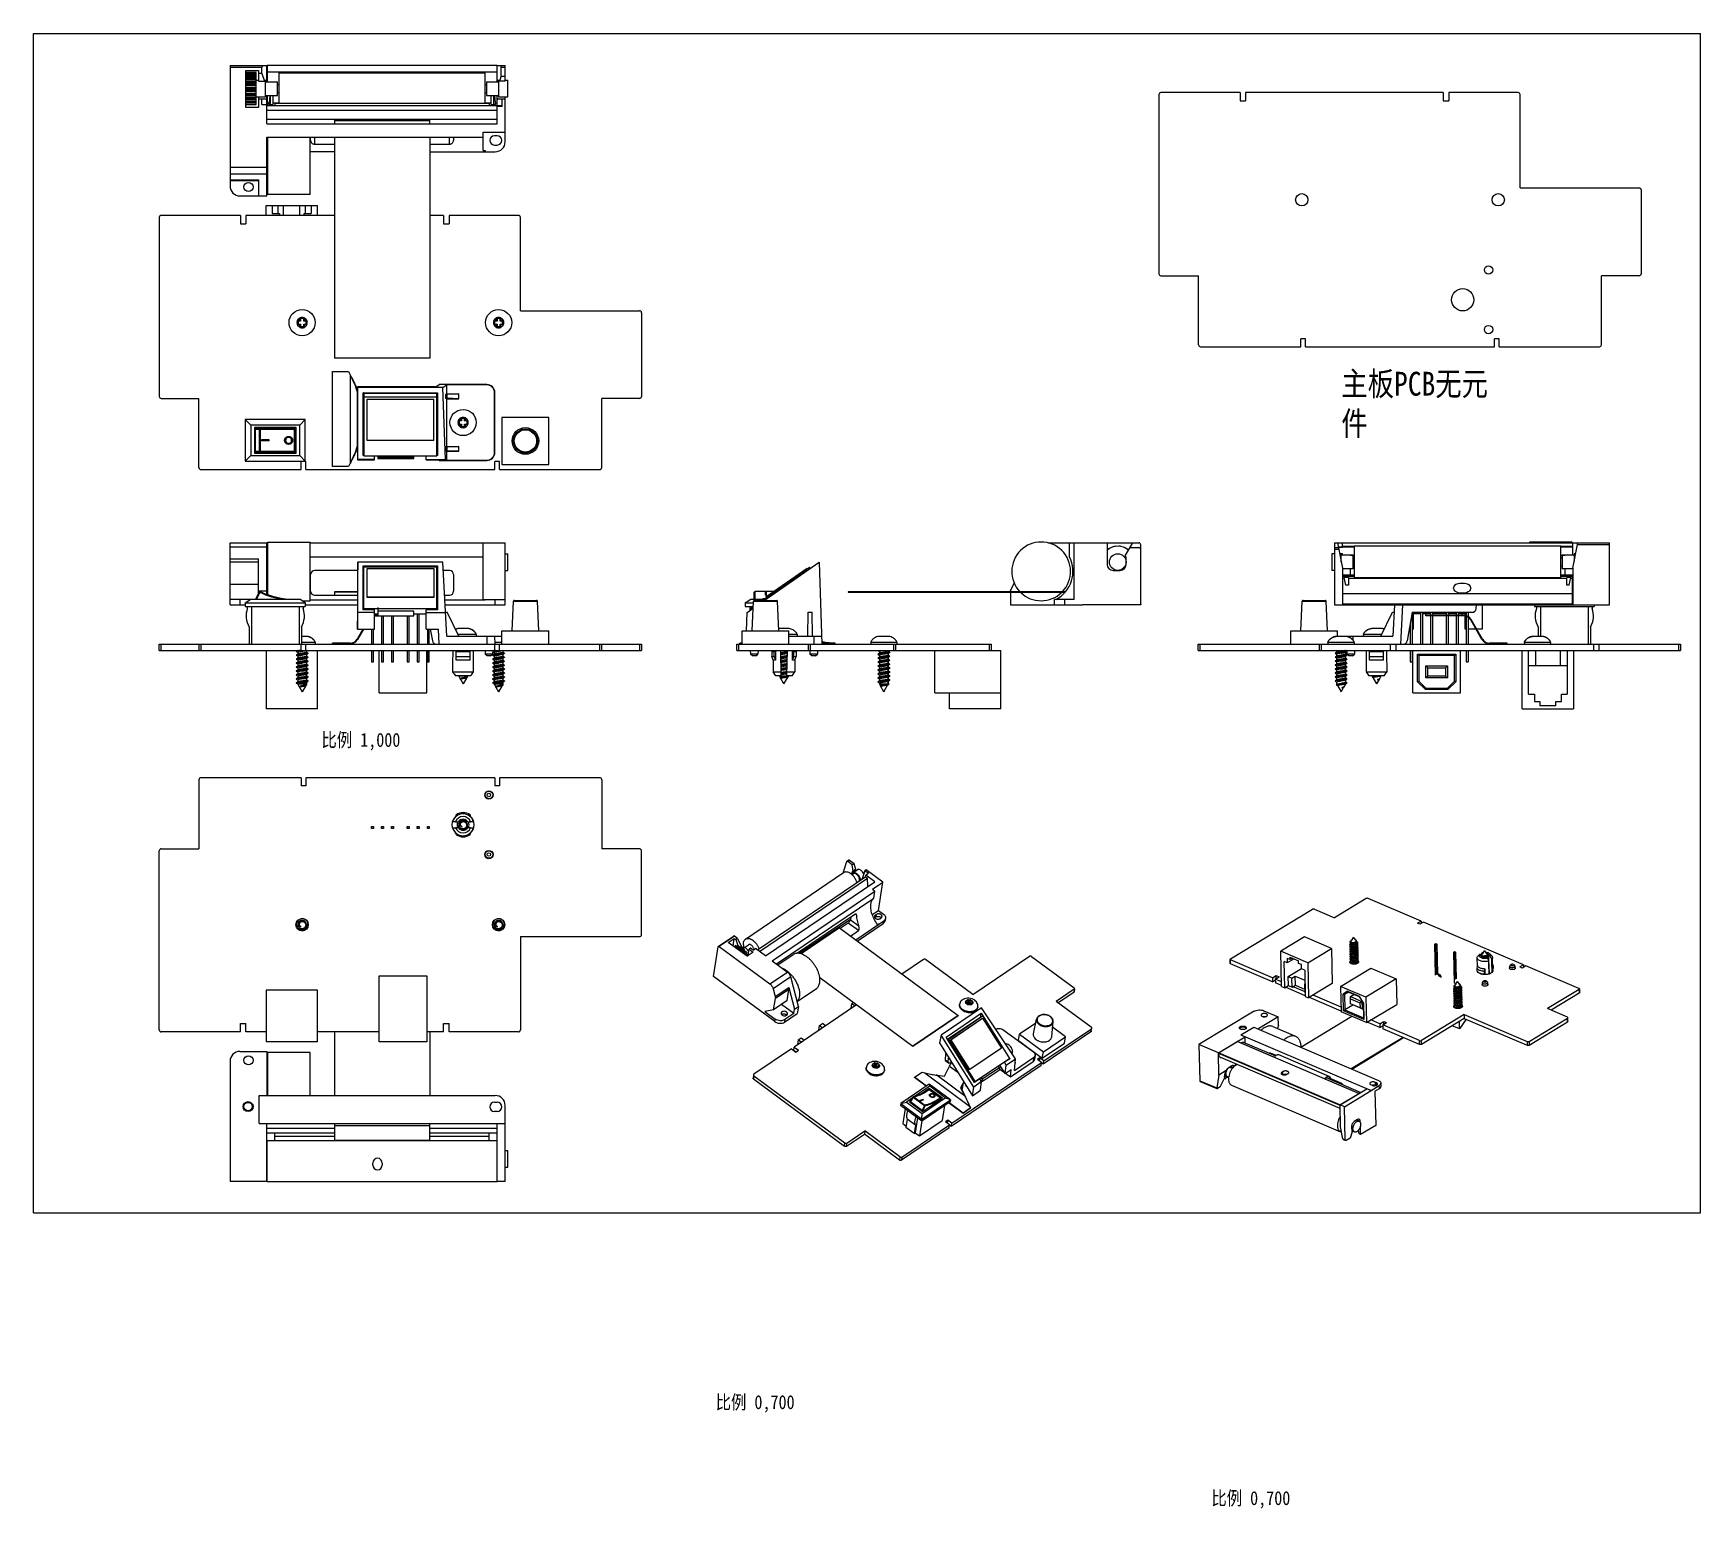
# Model space of a CAD drawing. Extents: x 0 to 420, y -74 to 297.
import ezdxf

# ---------------------------------------------------------------- set-up
doc = ezdxf.new("R2010")
doc.units = 0
doc.header["$LTSCALE"] = 23.1
doc.layers.get('0').update_dxf_attribs({"linetype": 'CONTINUOUS'})
doc.layers.add('02___PRT_ALL_AXES', color=7, linetype='CONTINUOUS')
doc.layers.add('06___PRT_ALL_SURFS', color=7, linetype='CONTINUOUS')
doc.styles.get("Standard").update_dxf_attribs({"font": 'txt', "width": 0.85})

msp = doc.modelspace()

# ---------------------------------------------------------------- texts
at = {"color": 2, "linetype": 'CONTINUOUS'}
for s, insert, char_height, width, attachment_point in [('主板PCB无元件', (329.49, 211.78), 6, 40.8, 1), ('比例 1,000', (92.45, 120.86), 3.5, 23.8, 3), ('比例 0,700', (191.76, -45.89), 3.5, 23.8, 3), ('比例 0,700', (316.63, -70.05), 3.5, 23.8, 3)]:
    msp.add_mtext(s, dxfattribs=dict(at, insert=insert, char_height=char_height, width=width, attachment_point=attachment_point))

# ---------------------------------------------------------------- linework, layer by layer
at = {"color": 7, "linetype": 'CONTINUOUS'}
for p, q in [((0, 0), (0, 297)), ((0, 297), (420, 297)), ((420, 0), (420, 297)), ((49.55, 288.87), (49.55, 258.57)), ((49.55, 288.87), (58.85, 288.87)), ((57.58, 288.37), (49.55, 288.37)), ((53.55, 278.37), (53.55, 287.67)), ((53.55, 287.67), (56.75, 287.67)), ((56.15, 287.14), (53.55, 287.14)), ((53.55, 287.02), (56.15, 287.02)), ((56.15, 286.83), (53.55, 286.83)), ((56.15, 286.5), (53.55, 286.5)), ((53.55, 286.4), (56.15, 286.4)), ((56.15, 286.01), (53.55, 286.01)), ((56.15, 285.69), (53.55, 285.69)), ((56.15, 279.05), (56.15, 287.14)), ((56.75, 287.67), (56.75, 284.99)), ((57.58, 286.86), (56.75, 286.86)), ((57.58, 286.86), (57.58, 288.37)), ((57.58, 286.86), (58.23, 284.99)), ((58.85, 284.79), (58.85, 288.87)), ((58.9, 288.89), (58.9, 284.79)), ((116.8, 288.89), (58.9, 288.89)), ((116.8, 287.21), (58.9, 287.21)), ((61.85, 287.09), (61.85, 279.31)), ((61.85, 287.09), (113.85, 287.09)), ((113.85, 279.31), (113.85, 287.09)), ((116.8, 284.79), (116.8, 288.89)), ((116.85, 288.87), (118.85, 288.87)), ((116.85, 284.79), (116.85, 288.87)), ((117.47, 284.99), (117.88, 286.17)), ((118.85, 288.37), (117.88, 288.37)), ((117.88, 286.17), (117.88, 288.37)), ((118.85, 286.17), (117.88, 286.17)), ((118.85, 284.99), (118.85, 288.87)), ((56.15, 285.35), (53.55, 285.35)), ((53.55, 285.33), (56.15, 285.33)), ((56.15, 284.8), (53.55, 284.8)), ((56.15, 284.54), (53.55, 284.54)), ((56.15, 284.3), (53.55, 284.3)), ((56.15, 284.05), (53.55, 284.05)), ((53.55, 283.96), (56.15, 283.96)), ((56.15, 283.36), (53.55, 283.36)), ((56.15, 283.19), (53.55, 283.19)), ((56.15, 283.08), (53.55, 283.08)), ((56.15, 282.81), (53.55, 282.81)), ((56.15, 282.67), (53.55, 282.67)), ((53.55, 282.47), (56.15, 282.47)), ((56.15, 281.88), (53.55, 281.88)), ((56.15, 281.82), (53.55, 281.82)), ((56.15, 281.61), (53.55, 281.61)), ((56.15, 285.19), (56.75, 285.19)), ((56.75, 284.99), (58.23, 284.99)), ((58.23, 284.99), (58.3, 285.19)), ((58.3, 285.19), (58.67, 285.19)), ((58.5, 280.99), (58.5, 285.19)), ((58.5, 284.79), (61.5, 284.79)), ((61.5, 281.39), (61.5, 284.79)), ((61.5, 284.09), (61.85, 284.09)), ((61.5, 282.09), (61.85, 282.09)), ((113.85, 284.09), (114.15, 284.09)), ((113.85, 282.09), (114.15, 282.09)), ((114.15, 284.79), (117.15, 284.79)), ((114.15, 284.79), (114.15, 281.39)), ((117.03, 285.19), (117.4, 285.19)), ((117.15, 285.19), (117.15, 280.99)), ((117.4, 285.19), (117.47, 284.99)), ((118.85, 284.99), (117.47, 284.99)), ((118.85, 285.19), (119.5, 285.19)), ((119.5, 280.99), (119.5, 285.19)), ((283.52, 281.59), (283.52, 236.49)), ((303.97, 282.09), (284.02, 282.09)), ((303.97, 282.09), (303.97, 279.99)), ((305.37, 282.09), (305.37, 279.99)), ((355.17, 282.09), (305.37, 282.09)), ((355.17, 282.09), (355.17, 279.99)), ((374.02, 282.09), (356.57, 282.09)), ((356.57, 282.09), (356.57, 279.99)), ((374.52, 258.09), (374.52, 281.59)), ((56.15, 281.35), (53.55, 281.35)), ((53.55, 281.06), (56.15, 281.06)), ((56.15, 280.57), (53.55, 280.57)), ((56.15, 280.26), (53.55, 280.26)), ((53.55, 279.93), (56.15, 279.93)), ((56.15, 279.59), (53.55, 279.59)), ((56.15, 279.56), (53.55, 279.56)), ((53.55, 279.23), (56.15, 279.23)), ((56.15, 279.09), (53.55, 279.09)), ((53.55, 279.05), (56.15, 279.05)), ((56.75, 278.37), (53.55, 278.37)), ((56.15, 280.99), (58.5, 280.99)), ((56.75, 280.99), (56.75, 278.37)), ((58.67, 280.39), (56.75, 280.39)), ((57.58, 279.07), (57.58, 280.39)), ((57.58, 279.07), (58.85, 279.07)), ((58.5, 281.39), (61.5, 281.39)), ((58.85, 274.19), (58.85, 281.39)), ((58.85, 278.87), (117.9, 278.87)), ((58.85, 277.69), (116.85, 277.69)), ((58.9, 281.39), (58.9, 278.87)), ((58.9, 279.54), (59.38, 279.54)), ((59.32, 279.07), (60.34, 279.07)), ((59.56, 281.39), (59.38, 279.54)), ((59.71, 279.07), (59.71, 281.39)), ((60.34, 281.39), (60.34, 279.07)), ((60.34, 279.54), (61.85, 279.54)), ((60.85, 279.31), (60.85, 278.87)), ((114.85, 279.31), (60.85, 279.31)), ((113.85, 279.54), (115.36, 279.54)), ((114.15, 281.39), (117.15, 281.39)), ((114.85, 279.31), (114.85, 278.87)), ((115.36, 279.07), (115.36, 281.39)), ((115.36, 279.07), (116.38, 279.07)), ((115.99, 279.07), (115.99, 281.39)), ((116.13, 281.39), (116.32, 279.54)), ((116.32, 279.54), (116.8, 279.54)), ((116.8, 278.87), (116.8, 281.39)), ((116.85, 278.87), (116.85, 281.39)), ((118.12, 278.59), (116.85, 278.59)), ((116.85, 274.19), (116.85, 278.59)), ((118.85, 280.39), (117.03, 280.39)), ((117.15, 280.99), (119.5, 280.99)), ((117.91, 278.59), (117.9, 278.87)), ((118.12, 278.59), (118.12, 280.39)), ((118.85, 269.69), (118.85, 280.99)), ((303.97, 279.99), (305.37, 279.99)), ((355.17, 279.99), (356.57, 279.99)), ((58.85, 275.41), (116.85, 275.41)), ((58.85, 274.19), (116.85, 274.19)), ((75.85, 275.41), (75.85, 274.19)), ((99.85, 274.99), (75.85, 274.99)), ((99.85, 274.19), (99.85, 275.41)), ((58.85, 256.07), (58.85, 270.89)), ((58.85, 270.89), (113.35, 270.89)), ((58.95, 270.89), (58.95, 256.39)), ((69.75, 256.39), (69.75, 270.89)), ((69.85, 270.03), (69.85, 270.89)), ((70.85, 270.89), (70.85, 269.08)), ((70.85, 269.08), (75.85, 269.08)), ((75.85, 270.89), (75.85, 215.19)), ((99.85, 270.89), (99.85, 215.19)), ((99.85, 269.08), (104.85, 269.08)), ((104.85, 269.08), (104.85, 270.89)), ((105.85, 270.89), (105.85, 270.03)), ((113.35, 272.09), (118.85, 272.09)), ((113.35, 267.48), (113.35, 272.09)), ((116.85, 271.19), (116.15, 271.19)), ((116.15, 268.89), (116.85, 268.89)), ((58.95, 267.19), (58.85, 267.19)), ((75.85, 267.19), (69.75, 267.19)), ((99.85, 267.19), (116.35, 267.19)), ((113.35, 267.48), (113.85, 267.48)), ((113.85, 267.48), (113.85, 267.19)), ((49.55, 263.31), (58.85, 263.31)), ((58.85, 261.52), (49.55, 261.52)), ((49.55, 260.08), (56.75, 260.08)), ((56.75, 259.87), (49.55, 259.87)), ((56.75, 260.08), (56.75, 256.07)), ((69.75, 256.39), (58.95, 256.39)), ((374.52, 258.09), (404.52, 258.09)), ((405.02, 257.59), (405.02, 236.49)), ((52.05, 256.07), (58.85, 256.07)), ((58.65, 251.17), (58.65, 253.67)), ((58.65, 253.67), (71.55, 253.67)), ((60.2, 253.67), (60.2, 251.67)), ((61.7, 251.67), (61.7, 253.67)), ((63.05, 251.17), (63.05, 253.67)), ((67.15, 251.17), (67.15, 253.67)), ((68.5, 253.67), (68.5, 251.67)), ((70, 253.67), (70, 251.67)), ((71.55, 251.17), (71.55, 253.67)), ((31.7, 250.67), (31.7, 205.57)), ((52.15, 251.17), (32.2, 251.17)), ((52.15, 251.17), (52.15, 249.07)), ((52.15, 249.07), (53.55, 249.07)), ((53.55, 251.17), (53.55, 249.07)), ((75.85, 251.17), (53.55, 251.17)), ((60.2, 251.67), (62, 251.67)), ((62, 251.67), (62, 251.17)), ((68.2, 251.67), (70, 251.67)), ((68.2, 251.17), (68.2, 251.67)), ((103.35, 251.17), (99.85, 251.17)), ((103.35, 251.17), (103.35, 249.07)), ((103.35, 249.07), (104.75, 249.07)), ((122.2, 251.17), (104.75, 251.17)), ((104.75, 251.17), (104.75, 249.07)), ((122.7, 227.17), (122.7, 250.67)), ((284.02, 235.99), (293.52, 235.99)), ((293.52, 218.59), (293.52, 235.99)), ((404.52, 235.99), (395.01, 235.99)), ((395.01, 218.59), (395.01, 235.99)), ((122.7, 227.17), (152.7, 227.17)), ((66.49, 224.77), (66.7, 224.57)), ((66.49, 224.66), (66.49, 223.68)), ((66.49, 223.57), (66.7, 223.77)), ((67.09, 224.77), (66.55, 224.77)), ((67.09, 223.57), (66.55, 223.57)), ((67.3, 224.57), (66.7, 224.57)), ((66.7, 224.57), (66.7, 223.77)), ((66.7, 223.77), (67.3, 223.77)), ((67.09, 225.37), (67.3, 225.17)), ((67.09, 224.77), (67.09, 225.32)), ((67.3, 224.57), (67.09, 224.77)), ((67.3, 223.77), (67.09, 223.57)), ((67.09, 223.02), (67.09, 223.57)), ((67.09, 222.97), (67.3, 223.17)), ((68.19, 225.37), (67.21, 225.37)), ((67.21, 222.97), (68.19, 222.97)), ((68.1, 225.17), (67.3, 225.17)), ((67.3, 225.17), (67.3, 224.57)), ((67.3, 223.77), (67.3, 223.17)), ((67.3, 223.17), (68.1, 223.17)), ((68.3, 225.37), (68.1, 225.17)), ((68.1, 224.57), (68.1, 225.17)), ((68.1, 224.57), (68.3, 224.77)), ((68.7, 224.57), (68.1, 224.57)), ((68.1, 223.77), (68.7, 223.77)), ((68.1, 223.77), (68.3, 223.57)), ((68.1, 223.17), (68.1, 223.77)), ((68.3, 222.97), (68.1, 223.17)), ((68.3, 224.77), (68.3, 225.32)), ((68.85, 224.77), (68.3, 224.77)), ((68.85, 223.57), (68.3, 223.57)), ((68.3, 223.02), (68.3, 223.57)), ((68.9, 224.77), (68.7, 224.57)), ((68.7, 223.77), (68.7, 224.57)), ((68.9, 223.57), (68.7, 223.77)), ((68.9, 223.68), (68.9, 224.66)), ((115.99, 224.77), (116.2, 224.57)), ((115.99, 224.66), (115.99, 223.68)), ((115.99, 223.57), (116.2, 223.77)), ((116.59, 224.77), (116.05, 224.77)), ((116.59, 223.57), (116.05, 223.57)), ((116.8, 224.57), (116.2, 224.57)), ((116.2, 224.57), (116.2, 223.77)), ((116.2, 223.77), (116.8, 223.77)), ((116.59, 225.37), (116.8, 225.17)), ((116.59, 224.77), (116.59, 225.32)), ((116.8, 224.57), (116.59, 224.77)), ((116.8, 223.77), (116.59, 223.57)), ((116.59, 223.02), (116.59, 223.57)), ((116.59, 222.97), (116.8, 223.17)), ((117.69, 225.37), (116.71, 225.37)), ((116.71, 222.97), (117.69, 222.97)), ((117.6, 225.17), (116.8, 225.17)), ((116.8, 225.17), (116.8, 224.57)), ((116.8, 223.77), (116.8, 223.17)), ((116.8, 223.17), (117.6, 223.17)), ((117.8, 225.37), (117.6, 225.17)), ((117.6, 224.57), (117.6, 225.17)), ((117.6, 224.57), (117.8, 224.77)), ((118.2, 224.57), (117.6, 224.57)), ((117.6, 223.77), (118.2, 223.77)), ((117.6, 223.77), (117.8, 223.57)), ((117.6, 223.17), (117.6, 223.77)), ((117.8, 222.97), (117.6, 223.17)), ((117.8, 224.77), (117.8, 225.32)), ((118.35, 224.77), (117.8, 224.77)), ((118.35, 223.57), (117.8, 223.57)), ((117.8, 223.02), (117.8, 223.57)), ((118.4, 224.77), (118.2, 224.57)), ((118.2, 223.77), (118.2, 224.57)), ((118.4, 223.57), (118.2, 223.77)), ((118.4, 223.68), (118.4, 224.66)), ((153.2, 226.67), (153.2, 205.57)), ((320.47, 220.09), (319.27, 220.09)), ((319.27, 218.09), (319.27, 220.09)), ((320.47, 218.09), (320.47, 220.09)), ((369.27, 220.09), (368.07, 220.09)), ((368.07, 218.09), (368.07, 220.09)), ((369.27, 218.09), (369.27, 220.09)), ((99.85, 215.19), (75.85, 215.19)), ((294.02, 218.09), (319.27, 218.09)), ((320.47, 218.09), (368.07, 218.09)), ((369.27, 218.09), (394.51, 218.09)), ((75.37, 211.9), (79.37, 211.9)), ((75.37, 187.9), (75.37, 211.9)), ((79.37, 211.9), (79.83, 210.99)), ((79.83, 210.99), (79.83, 188.81)), ((81.56, 206.7), (81.65, 206.7)), ((81.56, 206.7), (81.65, 206.34)), ((81.56, 206.7), (81.56, 193.1)), ((101.38, 207.98), (81.65, 207.98)), ((81.71, 207.83), (81.65, 207.98)), ((81.65, 207.98), (81.65, 189.59)), ((103.17, 207.83), (81.71, 207.83)), ((81.71, 189.74), (81.71, 207.83)), ((83.12, 206.49), (101.77, 206.49)), ((83.15, 206.48), (83.12, 206.49)), ((83.12, 190.69), (83.12, 206.49)), ((83.15, 206.48), (101.75, 206.48)), ((83.15, 191.49), (83.15, 206.48)), ((101.65, 206.34), (83.25, 206.34)), ((83.25, 206.34), (83.25, 190.6)), ((101.38, 207.98), (102.25, 208.56)), ((101.65, 190.6), (101.65, 206.34)), ((101.75, 206.48), (101.77, 206.49)), ((101.75, 206.48), (101.75, 191.49)), ((101.77, 206.49), (101.77, 190.69)), ((114.25, 208.56), (102.25, 208.56)), ((103.17, 207.83), (104.14, 208.49)), ((103.83, 189.74), (103.17, 207.83)), ((104.14, 206.21), (103.83, 206.1)), ((104.22, 206.1), (103.83, 206.1)), ((103.83, 206.1), (103.83, 205.11)), ((114.25, 208.49), (104.14, 208.49)), ((104.14, 206.21), (104.14, 208.49)), ((104.14, 206.21), (107.14, 206.21)), ((107.14, 206.21), (104.22, 206.1)), ((104.22, 205.11), (104.22, 206.1)), ((107.14, 205.01), (107.14, 206.21)), ((114.25, 208.49), (114.25, 208.56)), ((116.18, 206.56), (116.25, 206.56)), ((116.18, 191.46), (116.18, 206.56)), ((116.25, 191.46), (116.25, 206.56)), ((32.2, 205.07), (41.7, 205.07)), ((41.7, 187.67), (41.7, 205.07)), ((101.65, 205.42), (83.25, 205.42)), ((84.05, 204.93), (100.85, 204.93)), ((84.05, 194.47), (84.05, 204.93)), ((84.05, 204.87), (100.85, 204.87)), ((100.85, 194.47), (100.85, 204.93)), ((103.83, 205.11), (104.22, 205.11)), ((104.14, 205.01), (103.83, 205.11)), ((104.14, 205.01), (107.14, 205.01)), ((104.14, 193.01), (104.14, 205.01)), ((107.14, 205.01), (104.22, 205.11)), ((152.7, 205.07), (143.2, 205.07)), ((143.2, 187.67), (143.2, 205.07)), ((68.5, 199.77), (53.4, 199.77)), ((53.4, 199.77), (54.8, 198.37)), ((53.4, 199.77), (53.4, 189.27)), ((67.1, 198.37), (54.8, 198.37)), ((54.8, 198.37), (54.8, 190.67)), ((66.2, 197.77), (55.7, 197.77)), ((55.7, 197.77), (55.7, 191.27)), ((56.1, 197.52), (65.73, 197.52)), ((65.7, 197.52), (65.7, 191.72)), ((66.2, 191.27), (66.2, 197.77)), ((68.5, 199.77), (67.1, 198.37)), ((67.1, 190.67), (67.1, 198.37)), ((68.5, 189.27), (68.5, 199.77)), ((105.09, 199.93), (105.07, 199.93)), ((105.08, 199.92), (105.07, 199.93)), ((105.07, 198.14), (105.07, 198.08)), ((105.08, 198.09), (105.07, 198.08)), ((107.04, 199.61), (107.25, 199.41)), ((107.04, 199.5), (107.04, 198.52)), ((107.04, 198.4), (107.25, 198.61)), ((107.64, 199.61), (107.1, 199.61)), ((107.64, 198.4), (107.1, 198.4)), ((107.85, 199.41), (107.25, 199.41)), ((107.25, 199.41), (107.25, 198.61)), ((107.25, 198.61), (107.85, 198.61)), ((107.64, 200.21), (107.85, 200.01)), ((107.64, 199.61), (107.64, 200.16)), ((107.85, 199.41), (107.64, 199.61)), ((107.85, 198.61), (107.64, 198.4)), ((107.64, 197.86), (107.64, 198.4)), ((107.64, 197.8), (107.85, 198.01)), ((108.74, 200.21), (107.76, 200.21)), ((107.76, 197.8), (108.74, 197.8)), ((108.65, 200.01), (107.85, 200.01)), ((107.85, 200.01), (107.85, 199.41)), ((107.85, 198.61), (107.85, 198.01)), ((107.85, 198.01), (108.65, 198.01)), ((108.85, 200.21), (108.65, 200.01)), ((108.65, 199.41), (108.65, 200.01)), ((108.65, 199.41), (108.85, 199.61)), ((109.25, 199.41), (108.65, 199.41)), ((108.65, 198.61), (109.25, 198.61)), ((108.65, 198.61), (108.85, 198.4)), ((108.65, 198.01), (108.65, 198.61)), ((108.85, 197.8), (108.65, 198.01)), ((108.85, 199.61), (108.85, 200.16)), ((109.4, 199.61), (108.85, 199.61)), ((109.4, 198.4), (108.85, 198.4)), ((108.85, 197.86), (108.85, 198.4)), ((109.45, 199.61), (109.25, 199.41)), ((109.25, 198.61), (109.25, 199.41)), ((109.45, 198.4), (109.25, 198.61)), ((109.45, 198.52), (109.45, 199.5)), ((111.41, 199.92), (111.42, 199.93)), ((111.41, 198.09), (111.42, 198.08)), ((111.41, 198.08), (111.42, 198.08)), ((111.42, 199.88), (111.42, 199.93)), ((129.85, 200.27), (118.05, 200.27)), ((118.05, 200.27), (118.05, 188.47)), ((129.85, 188.47), (129.85, 200.27)), ((55.9, 197.32), (65.93, 197.32)), ((56, 191.72), (56, 197.32)), ((56.9, 197.32), (56.9, 191.72)), ((57.17, 197.32), (57.17, 191.72)), ((59.4, 194.64), (57.51, 194.64)), ((57.51, 194.39), (57.51, 194.64)), ((59.4, 194.39), (57.51, 194.39)), ((59.39, 194.39), (59.39, 194.64)), ((59.4, 194.39), (59.4, 194.64)), ((65.9, 197.32), (65.9, 191.72)), ((65.93, 191.72), (65.93, 197.32)), ((81.65, 193.46), (81.56, 193.1)), ((100.85, 194.47), (84.05, 194.47)), ((53.4, 189.27), (54.8, 190.67)), ((53.4, 189.27), (68.5, 189.27)), ((54.8, 190.67), (67.1, 190.67)), ((55.7, 191.27), (66.2, 191.27)), ((65.93, 191.72), (55.9, 191.72)), ((65.73, 191.52), (56.1, 191.52)), ((65.7, 191.52), (65.7, 191.72)), ((68.5, 189.27), (67.1, 190.67)), ((68.65, 189.17), (67.45, 189.17)), ((67.45, 187.17), (67.45, 189.17)), ((68.65, 187.17), (68.65, 189.17)), ((81.56, 193.1), (81.65, 193.1)), ((81.65, 189.59), (81.71, 189.74)), ((81.65, 189.59), (85.95, 189.59)), ((85.95, 189.74), (81.71, 189.74)), ((83.15, 191.49), (83.12, 190.69)), ((83.25, 190.69), (83.12, 190.69)), ((83.25, 191.49), (83.15, 191.49)), ((83.25, 190.6), (101.65, 190.6)), ((85.95, 189.59), (85.95, 190.6)), ((98.95, 189.59), (98.95, 190.6)), ((98.95, 189.74), (103.83, 189.74)), ((98.95, 189.59), (102.05, 189.59)), ((101.75, 191.49), (101.65, 191.49)), ((101.77, 190.69), (101.65, 190.69)), ((101.75, 191.49), (101.77, 190.69)), ((102.25, 189.46), (102.05, 189.59)), ((102.25, 189.46), (114.25, 189.46)), ((104.14, 193.01), (103.83, 192.9)), ((104.22, 192.9), (103.83, 192.9)), ((103.83, 192.9), (103.83, 191.91)), ((103.83, 191.91), (104.22, 191.91)), ((104.14, 191.81), (103.83, 191.91)), ((104.14, 189.53), (103.83, 189.74)), ((104.14, 193.01), (107.14, 193.01)), ((104.14, 191.81), (107.14, 191.81)), ((104.14, 189.53), (104.14, 191.81)), ((104.14, 189.53), (114.25, 189.53)), ((107.14, 193.01), (104.22, 192.9)), ((104.22, 191.91), (104.22, 192.9)), ((107.14, 191.81), (104.22, 191.91)), ((107.14, 191.81), (107.14, 193.01)), ((114.25, 189.53), (114.25, 189.46)), ((116.18, 191.46), (116.25, 191.46)), ((117.45, 189.17), (116.25, 189.17)), ((116.25, 187.17), (116.25, 189.17)), ((117.45, 187.17), (117.45, 189.17)), ((42.2, 187.17), (67.45, 187.17)), ((68.65, 187.17), (116.25, 187.17)), ((79.37, 187.9), (75.37, 187.9)), ((79.83, 188.81), (79.37, 187.9)), ((117.45, 187.17), (142.7, 187.17)), ((118.05, 188.47), (129.85, 188.47)), ((49.55, 153.15), (49.55, 168.73)), ((49.55, 168.73), (58.95, 168.73)), ((58.85, 155.74), (58.85, 168.73)), ((58.95, 168.93), (58.95, 155.71)), ((58.95, 168.93), (69.75, 168.93)), ((69.75, 154.13), (69.75, 168.93)), ((69.75, 168.73), (118.85, 168.73)), ((113.35, 154.43), (113.35, 168.73)), ((118.85, 153.13), (118.85, 168.73)), ((255.53, 168.73), (278.45, 168.73)), ((260.97, 165.21), (260.97, 168.73)), ((262.17, 154.43), (262.17, 168.73)), ((270.47, 168.73), (270.47, 163.28)), ((275.07, 165.48), (276.94, 168.73)), ((278.95, 153.15), (278.95, 168.23)), ((327.76, 168.73), (327.76, 153.13)), ((327.76, 168.73), (397.06, 168.73)), ((328.49, 168.73), (329.76, 162.37)), ((329.76, 167.67), (329.76, 168.73)), ((387.66, 168.93), (376.86, 168.93)), ((376.86, 168.93), (376.86, 168.73)), ((387.66, 168.73), (387.66, 168.93)), ((387.76, 165.58), (387.76, 168.73)), ((387.76, 162.37), (389.03, 168.73)), ((397.06, 168.23), (388.93, 168.23)), ((397.06, 153.15), (397.06, 168.73)), ((58.85, 167.62), (49.55, 167.62)), ((49.55, 164.72), (56.75, 164.72)), ((56.75, 163.83), (49.55, 163.83)), ((56.75, 156.04), (56.75, 164.72)), ((58.85, 165.21), (58.95, 165.21)), ((69.75, 165.21), (113.35, 165.21)), ((81.71, 163.88), (81.65, 159.83)), ((81.71, 151.21), (81.71, 163.88)), ((103.17, 163.88), (81.71, 163.88)), ((104.14, 145.23), (103.17, 163.88)), ((118.85, 165.98), (119.5, 165.98)), ((119.5, 161.78), (119.5, 165.98)), ((184.13, 154.23), (197.91, 163.88)), ((197.91, 163.88), (198.63, 143.23)), ((270.66, 166.97), (270.64, 167.05)), ((271.14, 167.39), (271.2, 167.35)), ((271.95, 167.68), (271.96, 167.74)), ((272.54, 167.88), (272.58, 167.83)), ((273.4, 167.86), (273.44, 167.92)), ((274.03, 167.83), (274.05, 167.76)), ((274.82, 167.5), (274.88, 167.55)), ((275.27, 165.14), (275.07, 165.48)), ((275.27, 163.28), (275.27, 165.14)), ((275.4, 167.25), (275.4, 167.17)), ((276.25, 167.53), (278.45, 167.53)), ((327.11, 165.98), (327.11, 161.78)), ((327.76, 165.98), (327.11, 165.98)), ((327.76, 167.53), (328.73, 167.53)), ((328.83, 167.03), (327.76, 167.03)), ((328.71, 167.67), (329.76, 167.67)), ((332.76, 167.62), (328.73, 167.62)), ((329.03, 166.02), (329.76, 166.02)), ((329.46, 165.98), (329.04, 165.98)), ((329.46, 163.87), (329.46, 165.98)), ((332.46, 165.58), (329.46, 165.58)), ((332.76, 167.83), (329.76, 167.83)), ((329.76, 165.58), (329.76, 166.02)), ((331.76, 165.58), (331.76, 165.65)), ((331.76, 165.65), (332.76, 165.65)), ((332.46, 162.18), (332.46, 165.58)), ((332.46, 165.51), (332.76, 165.51)), ((332.76, 164.88), (332.46, 164.88)), ((332.76, 167.88), (332.76, 159.88)), ((384.76, 167.88), (332.76, 167.88)), ((384.76, 159.88), (384.76, 167.88)), ((387.76, 167.83), (384.76, 167.83)), ((387.76, 167.62), (384.76, 167.62)), ((384.76, 165.65), (385.76, 165.65)), ((384.76, 165.51), (385.11, 165.51)), ((385.11, 164.88), (384.76, 164.88)), ((388.11, 165.58), (385.11, 165.58)), ((385.11, 165.58), (385.11, 162.18)), ((385.76, 165.58), (385.76, 165.65)), ((388.48, 165.98), (388.11, 165.98)), ((388.11, 165.98), (388.11, 164.12)), ((69.85, 156.53), (69.85, 160.73)), ((81.68, 161.73), (70.85, 161.73)), ((81.65, 159.83), (81.65, 146.95)), ((83.15, 161.22), (83.12, 162.94)), ((83.12, 151.87), (83.12, 162.94)), ((83.12, 162.94), (101.77, 162.94)), ((83.15, 161.22), (83.25, 161.22)), ((83.15, 151.87), (83.15, 161.22)), ((83.25, 151.87), (83.25, 162.56)), ((101.65, 162.56), (83.25, 162.56)), ((84.05, 154.93), (84.05, 162.29)), ((84.05, 162.29), (100.85, 162.29)), ((100.85, 162.29), (100.85, 154.93)), ((101.65, 151.87), (101.65, 162.56)), ((101.65, 161.22), (101.75, 161.22)), ((101.75, 161.22), (101.77, 162.94)), ((101.75, 161.22), (101.75, 151.87)), ((101.77, 162.94), (101.77, 151.87)), ((104.85, 161.73), (103.28, 161.73)), ((105.85, 160.73), (105.85, 156.53)), ((118.85, 161.78), (119.5, 161.78)), ((183.6, 154.23), (195.5, 162.56)), ((194.95, 162.29), (184.55, 155.01)), ((194.95, 162.29), (195.01, 162.21)), ((195.67, 162.31), (195.5, 162.56)), ((271.97, 161.78), (273.77, 161.78)), ((327.76, 161.78), (327.11, 161.78)), ((329.76, 162.37), (329.76, 153.15)), ((332.46, 162.18), (329.76, 162.18)), ((329.81, 160.63), (329.81, 153.13)), ((329.81, 160.63), (332.76, 160.63)), ((329.81, 160.34), (332.76, 160.34)), ((330.29, 159.71), (329.81, 159.71)), ((330.62, 158.07), (330.23, 160.03)), ((331.25, 160.03), (330.23, 160.03)), ((331.25, 160.03), (331.25, 158.07)), ((386.27, 159.71), (331.25, 159.71)), ((331.76, 160.63), (331.76, 162.18)), ((332.76, 162.88), (332.46, 162.88)), ((384.76, 159.88), (332.76, 159.88)), ((385.11, 162.88), (384.76, 162.88)), ((384.76, 160.63), (387.71, 160.63)), ((384.76, 160.34), (387.71, 160.34)), ((387.76, 162.18), (385.11, 162.18)), ((385.76, 162.18), (385.76, 160.63)), ((387.29, 160.03), (386.27, 160.03)), ((386.27, 158.07), (386.27, 160.03)), ((386.9, 158.07), (387.29, 160.03)), ((387.71, 159.71), (387.23, 159.71)), ((387.71, 153.13), (387.71, 160.63)), ((387.76, 162.37), (387.76, 153.15)), ((56.75, 158.21), (49.55, 158.21)), ((56.9, 156.35), (56, 154.53)), ((57.08, 156.26), (56.22, 154.53)), ((56.75, 156.65), (58.85, 156.65)), ((57.08, 156.26), (56.9, 156.35)), ((57.08, 156.26), (57.17, 156.44)), ((70.85, 155.53), (81.65, 155.53)), ((75.85, 156.42), (75.85, 155.53)), ((81.65, 156.42), (75.85, 156.42)), ((81.65, 156.27), (75.85, 156.27)), ((103.6, 155.53), (104.85, 155.53)), ((181.6, 154.53), (181.6, 156.26)), ((181.8, 154.53), (181.8, 156.46)), ((186.62, 156.46), (181.8, 156.46)), ((186.59, 156.44), (181.8, 156.44)), ((184.47, 155.55), (184.47, 156.28)), ((184.47, 156.28), (184.72, 156.28)), ((184.47, 156.26), (184.72, 156.26)), ((184.47, 155.55), (184.72, 155.55)), ((184.72, 155.55), (184.72, 156.28)), ((205.27, 156.42), (205.27, 156.27)), ((260, 156.42), (205.27, 156.42)), ((205.27, 156.27), (259.89, 156.27)), ((246.15, 156.65), (247.09, 158.55)), ((246.15, 156.65), (246.15, 156.42)), ((246.15, 156.27), (246.15, 153.15)), ((329.81, 155.95), (387.71, 155.95)), ((331.25, 158.07), (330.62, 158.07)), ((357.71, 157.19), (357.71, 157.43)), ((362.11, 157.43), (362.11, 157.19)), ((386.9, 158.07), (386.27, 158.07)), ((54.64, 154.43), (49.55, 154.43)), ((49.55, 153.15), (53.4, 153.15)), ((52.05, 154.43), (52.05, 153.15)), ((53.4, 153.63), (54.8, 154.53)), ((53.4, 153.63), (53.4, 152.73)), ((53.4, 153.63), (68.5, 153.63)), ((53.4, 152.73), (68.5, 152.73)), ((53.9, 152.73), (53.9, 152.23)), ((54.8, 154.53), (67.1, 154.53)), ((54.95, 152.73), (54.95, 143.23)), ((66.95, 152.73), (66.95, 143.23)), ((68.5, 153.63), (67.1, 154.53)), ((67.72, 154.13), (69.75, 154.13)), ((68, 152.73), (68, 152.23)), ((68.5, 153.63), (68.5, 152.73)), ((68.5, 153.13), (81.65, 153.13)), ((81.65, 154.29), (69.75, 154.29)), ((81.65, 146.95), (81.71, 151.21)), ((85.95, 151.21), (81.71, 151.21)), ((85.95, 151.87), (83.12, 151.87)), ((83.25, 152.18), (101.65, 152.18)), ((100.85, 155.01), (84.05, 155.01)), ((100.85, 154.93), (84.05, 154.93)), ((85.95, 146.95), (85.95, 151.87)), ((101.77, 151.87), (98.95, 151.87)), ((98.95, 146.95), (98.95, 151.87)), ((98.95, 151.21), (103.83, 151.21)), ((113.85, 154.29), (103.67, 154.29)), ((103.73, 153.13), (118.85, 153.13)), ((103.83, 151.23), (104.22, 151.23)), ((107.14, 145.23), (104.22, 151.23)), ((113.35, 154.43), (118.85, 154.43)), ((113.85, 154.29), (113.85, 154.43)), ((116.35, 153.13), (116.35, 154.43)), ((120.6, 146.53), (120.93, 154.04)), ((120.93, 154.04), (126.97, 154.04)), ((121.13, 154.23), (126.77, 154.23)), ((127.3, 146.53), (126.97, 154.04)), ((179.35, 153.63), (180.75, 154.53)), ((179.35, 153.63), (179.35, 152.73)), ((179.35, 153.63), (181.41, 153.63)), ((179.35, 152.73), (181.37, 152.73)), ((179.65, 146.53), (179.81, 151.21)), ((179.81, 151.21), (181.35, 152.28)), ((180.45, 152.73), (180.45, 151.65)), ((180.67, 152.18), (181.36, 152.66)), ((180.84, 151.93), (180.67, 152.18)), ((180.75, 154.53), (184.03, 154.53)), ((181.1, 146.53), (181.42, 154.04)), ((181.42, 154.04), (187.47, 154.04)), ((181.62, 154.23), (187.27, 154.23)), ((183.85, 154.58), (183.85, 154.55)), ((184.55, 155.01), (184.6, 154.93)), ((187.8, 146.53), (187.47, 154.04)), ((195.08, 145.23), (195.19, 151.23)), ((195.19, 151.23), (196.18, 151.23)), ((196.28, 145.23), (196.18, 151.23)), ((246.15, 153.15), (257.27, 153.15)), ((257.27, 153.13), (257.27, 154.43)), ((262.17, 154.43), (257.27, 154.43)), ((257.27, 153.13), (264.27, 153.13)), ((259.77, 154.43), (259.77, 153.13)), ((264.27, 153.15), (264.27, 153.13)), ((278.95, 153.15), (264.27, 153.15)), ((268.67, 153.13), (268.67, 153.15)), ((278.97, 153.13), (268.67, 153.13)), ((278.97, 153.26), (278.97, 153.13)), ((319.31, 146.53), (319.64, 154.04)), ((319.64, 154.04), (325.68, 154.04)), ((319.84, 154.23), (325.48, 154.23)), ((326.01, 146.53), (325.68, 154.04)), ((327.76, 153.15), (329.76, 153.15)), ((327.76, 153.13), (389.76, 153.13)), ((329.81, 154.63), (329.76, 154.63)), ((387.71, 153.26), (329.81, 153.26)), ((339.46, 145.23), (342.39, 151.23)), ((342.39, 151.23), (342.78, 151.23)), ((342.88, 153.13), (342.46, 145.23)), ((344.88, 153.13), (344.36, 143.23)), ((347.36, 151.23), (346.09, 144.05)), ((347.36, 151.23), (362.44, 151.23)), ((348.91, 151.13), (348.91, 151.23)), ((349.41, 151.23), (349.41, 143.23)), ((349.91, 151.23), (349.91, 143.23)), ((350.91, 151.23), (351.01, 151.13)), ((352.46, 151.23), (352.46, 150.45)), ((355.86, 151.23), (355.86, 150.45)), ((357.91, 151.13), (357.91, 151.23)), ((358.41, 151.23), (358.41, 150.45)), ((358.91, 151.23), (358.91, 150.45)), ((359.91, 151.23), (360.01, 151.13)), ((361.46, 151.23), (361.46, 150.14)), ((363.44, 152.14), (363.53, 153.13)), ((364.96, 153.13), (364.96, 146.95)), ((378.11, 153.13), (378.11, 152.73)), ((378.11, 152.73), (393.21, 152.73)), ((378.61, 152.73), (378.61, 152.23)), ((379.66, 152.73), (379.66, 145.13)), ((387.76, 154.63), (387.71, 154.63)), ((387.76, 153.15), (397.06, 153.15)), ((389.76, 153.15), (389.76, 153.13)), ((391.66, 152.73), (391.66, 143.23)), ((392.71, 152.73), (392.71, 152.23)), ((393.21, 153.15), (393.21, 152.73)), ((54.35, 147.53), (54.35, 143.23)), ((67.55, 147.53), (67.55, 143.23)), ((85.95, 150.86), (86.75, 150.86)), ((86.75, 150.45), (86.25, 150.45)), ((86.25, 150.3), (86.25, 150.45)), ((87.7, 150.3), (87.7, 143.23)), ((88.2, 143.23), (88.2, 150.3)), ((90.25, 150.3), (90.25, 143.23)), ((90.75, 143.23), (90.75, 150.3)), ((94.15, 150.3), (94.15, 143.23)), ((94.65, 143.23), (94.65, 150.3)), ((95.85, 150.86), (98.95, 150.86)), ((96.7, 150.86), (96.7, 143.23)), ((97.2, 143.23), (97.2, 150.86)), ((107.04, 147.13), (106.95, 147.13)), ((107.04, 147.13), (107.04, 147.13)), ((107.64, 147.13), (107.1, 147.13)), ((107.64, 147.13), (107.64, 147.13)), ((108.74, 147.13), (107.76, 147.13)), ((109.4, 147.13), (108.85, 147.13)), ((108.85, 147.13), (108.85, 147.13)), ((109.55, 147.13), (109.45, 147.13)), ((109.45, 147.13), (109.45, 147.13)), ((187.78, 147.13), (187.77, 147.13)), ((187.88, 147.13), (187.78, 147.13)), ((187.88, 147.13), (187.88, 147.13)), ((188.48, 147.13), (187.93, 147.13)), ((188.48, 147.13), (188.48, 147.13)), ((189.57, 147.13), (188.59, 147.13)), ((189.69, 147.13), (189.69, 147.13)), ((190.23, 147.13), (189.69, 147.13)), ((190.29, 147.13), (190.29, 147.13)), ((190.38, 147.13), (190.29, 147.13)), ((337.16, 147.13), (337.06, 147.13)), ((337.16, 147.13), (337.16, 147.13)), ((337.76, 147.13), (337.21, 147.13)), ((337.76, 147.13), (337.76, 147.13)), ((338.85, 147.13), (337.87, 147.13)), ((339.51, 147.13), (338.96, 147.13)), ((338.96, 147.13), (338.96, 147.13)), ((339.66, 147.13), (339.56, 147.13)), ((339.56, 147.13), (339.56, 147.13)), ((346.86, 148.39), (346.86, 143.23)), ((347.36, 151.13), (348.91, 151.13)), ((347.36, 151.13), (347.36, 143.23)), ((347.66, 150.89), (349.41, 150.89)), ((347.66, 146.95), (347.66, 150.89)), ((349.41, 150.86), (347.66, 150.86)), ((349.91, 150.89), (351.96, 150.89)), ((351.96, 150.86), (349.91, 150.86)), ((350.76, 150.3), (350.76, 150.86)), ((360.36, 150.45), (350.76, 150.45)), ((351.01, 151.13), (351.96, 151.13)), ((351.96, 151.13), (351.96, 143.23)), ((352.46, 150.89), (355.86, 150.89)), ((355.86, 150.86), (352.46, 150.86)), ((352.46, 150.3), (352.46, 143.23)), ((355.86, 150.3), (355.86, 143.23)), ((356.36, 151.13), (357.91, 151.13)), ((356.36, 151.13), (356.36, 150.45)), ((356.36, 150.89), (358.41, 150.89)), ((358.41, 150.86), (356.36, 150.86)), ((356.36, 150.3), (356.36, 143.23)), ((358.41, 150.3), (358.41, 143.23)), ((358.91, 150.89), (360.66, 150.89)), ((360.66, 150.86), (358.91, 150.86)), ((358.91, 150.3), (358.91, 143.23)), ((359.26, 150.3), (359.26, 150.45)), ((359.86, 150.86), (359.86, 150.45)), ((360.01, 151.13), (360.96, 151.13)), ((360.36, 150.45), (360.36, 150.3)), ((360.66, 150.42), (360.66, 150.89)), ((360.66, 146.95), (360.66, 150.27)), ((360.96, 151.13), (360.96, 150.36)), ((360.96, 150.2), (360.96, 143.23)), ((361.46, 149.97), (361.46, 143.23)), ((362.22, 149.38), (362.09, 149.3)), ((365.05, 144.48), (362.22, 149.38)), ((379.06, 147.53), (379.06, 145.13)), ((392.26, 147.53), (392.26, 143.23)), ((31.7, 141.63), (31.7, 143.23)), ((31.7, 143.23), (153.2, 143.23)), ((32.2, 141.63), (32.2, 143.23)), ((41.7, 143.23), (41.7, 141.63)), ((42.2, 143.23), (42.2, 141.63)), ((67.45, 141.63), (67.45, 143.23)), ((68.19, 145.13), (67.55, 145.13)), ((71, 143.63), (67.55, 143.63)), ((68.85, 145.13), (68.3, 145.13)), ((68.3, 145.13), (68.3, 145.13)), ((68.65, 141.63), (68.65, 143.23)), ((69, 145.13), (68.9, 145.13)), ((68.9, 145.13), (68.9, 145.13)), ((70.96, 143.82), (70.91, 143.94)), ((71, 143.63), (71, 143.23)), ((79.83, 143.48), (75.37, 143.48)), ((75.37, 143.33), (75.37, 143.48)), ((79.37, 143.33), (79.37, 143.48)), ((79.83, 143.48), (79.83, 143.33)), ((82.98, 146.95), (81.56, 144.48)), ((81.56, 144.48), (81.69, 144.41)), ((81.65, 146.95), (85.95, 146.95)), ((82.39, 145.62), (82.26, 145.69)), ((85.15, 146.95), (85.15, 143.23)), ((85.65, 143.23), (85.65, 146.95)), ((98.95, 146.95), (102.05, 146.95)), ((99.25, 146.95), (99.25, 143.23)), ((99.75, 143.23), (99.75, 146.95)), ((100, 146.95), (100.51, 144.05)), ((102.25, 143.23), (102.05, 146.95)), ((104.14, 145.23), (116.18, 145.23)), ((111.55, 145.63), (106.95, 145.63)), ((111.55, 145.63), (111.54, 145.7)), ((111.55, 145.63), (111.55, 145.23)), ((114.25, 145.23), (114.25, 143.23)), ((116.18, 145.23), (116.25, 143.23)), ((116.59, 145.13), (116.18, 145.13)), ((118.05, 143.63), (116.23, 143.63)), ((116.25, 141.63), (116.25, 143.23)), ((116.59, 145.13), (116.59, 145.13)), ((117.69, 145.13), (116.71, 145.13)), ((117.45, 141.63), (117.45, 143.23)), ((118.05, 145.13), (117.8, 145.13)), ((117.8, 145.13), (117.8, 145.13)), ((118.05, 146.53), (129.85, 146.53)), ((118.05, 143.23), (118.05, 146.53)), ((129.85, 143.23), (129.85, 146.53)), ((142.7, 141.63), (142.7, 143.23)), ((143.2, 141.63), (143.2, 143.23)), ((152.7, 143.23), (152.7, 141.63)), ((153.2, 143.23), (153.2, 141.63)), ((177.25, 141.63), (177.25, 143.23)), ((177.25, 143.23), (241.25, 143.23)), ((177.75, 141.63), (177.75, 143.23)), ((177.97, 143.33), (177.97, 143.48)), ((178.55, 143.48), (177.97, 143.48)), ((178.55, 143.23), (178.55, 146.53)), ((178.55, 146.53), (190.35, 146.53)), ((190.35, 143.23), (190.35, 146.53)), ((192.38, 145.63), (190.35, 145.63)), ((190.35, 145.23), (198.56, 145.23)), ((192.38, 145.63), (192.38, 145.23)), ((195.15, 143.23), (195.15, 141.63)), ((195.65, 143.23), (195.65, 141.63)), ((196.63, 145.23), (196.63, 143.23)), ((201.06, 143.48), (201.06, 143.33)), ((201.97, 143.48), (201.06, 143.48)), ((201.97, 143.33), (201.97, 143.48)), ((210.95, 143.63), (210.95, 143.23)), ((217.55, 143.63), (210.95, 143.63)), ((213.04, 145.13), (212.95, 145.13)), ((213.04, 145.13), (213.04, 145.13)), ((213.64, 145.13), (213.09, 145.13)), ((213.64, 145.13), (213.64, 145.13)), ((214.74, 145.13), (213.75, 145.13)), ((214.85, 145.13), (214.85, 145.13)), ((215.4, 145.13), (214.85, 145.13)), ((215.45, 145.13), (215.45, 145.13)), ((215.55, 145.13), (215.45, 145.13)), ((216.75, 141.63), (216.75, 143.23)), ((217.25, 141.63), (217.25, 143.23)), ((217.55, 143.63), (217.55, 143.23)), ((240.75, 143.23), (240.75, 141.63)), ((241.25, 143.23), (241.25, 141.63)), ((293.41, 141.63), (293.41, 143.23)), ((293.41, 143.23), (414.91, 143.23)), ((293.91, 141.63), (293.91, 143.23)), ((316.76, 143.23), (316.76, 146.53)), ((316.76, 146.53), (328.56, 146.53)), ((323.91, 143.23), (323.91, 141.63)), ((324.41, 143.23), (324.41, 141.63)), ((326.11, 143.63), (326.11, 143.23)), ((332.71, 143.63), (326.11, 143.63)), ((328.21, 145.13), (328.11, 145.13)), ((328.21, 145.13), (328.21, 145.13)), ((328.81, 145.13), (328.26, 145.13)), ((328.56, 145.13), (328.56, 146.53)), ((328.81, 145.13), (328.81, 145.13)), ((329.9, 145.13), (328.92, 145.13)), ((330.56, 145.13), (330.01, 145.13)), ((330.01, 145.13), (330.01, 145.13)), ((330.43, 145.23), (330.43, 145.13)), ((330.43, 145.23), (342.46, 145.23)), ((330.71, 145.13), (330.61, 145.13)), ((330.61, 145.13), (330.61, 145.13)), ((331.74, 144.79), (331.51, 144.91)), ((332.36, 145.23), (332.36, 144.29)), ((332.71, 143.63), (332.7, 143.7)), ((332.71, 143.63), (332.71, 143.23)), ((339.66, 145.63), (335.06, 145.63)), ((335.06, 145.63), (335.06, 145.23)), ((341.86, 141.63), (341.86, 143.23)), ((343.26, 141.63), (343.26, 143.23)), ((346.86, 146.95), (346.61, 146.95)), ((347.66, 146.95), (347.36, 146.95)), ((360.96, 146.95), (360.66, 146.95)), ((363.45, 146.95), (361.46, 146.95)), ((364.96, 146.95), (363.62, 146.95)), ((364.22, 145.62), (364.35, 145.69)), ((365.05, 144.48), (364.92, 144.41)), ((371.24, 143.48), (366.78, 143.48)), ((366.78, 143.48), (366.78, 143.33)), ((367.24, 143.33), (367.24, 143.48)), ((371.24, 143.33), (371.24, 143.48)), ((382.21, 143.63), (375.61, 143.63)), ((375.61, 143.63), (375.61, 143.23)), ((376.81, 144.91), (376.58, 144.79)), ((377.71, 145.13), (377.61, 145.13)), ((377.71, 145.13), (377.71, 145.13)), ((378.31, 145.13), (377.76, 145.13)), ((378.31, 145.13), (378.31, 145.13)), ((379.4, 145.13), (378.42, 145.13)), ((380.06, 145.13), (379.51, 145.13)), ((379.51, 145.13), (379.51, 145.13)), ((380.21, 145.13), (380.11, 145.13)), ((380.11, 145.13), (380.11, 145.13)), ((380.46, 145.1), (380.21, 145.13)), ((380.74, 145.02), (380.46, 145.1)), ((382.21, 143.63), (382.2, 143.7)), ((382.21, 143.63), (382.21, 143.23)), ((393.06, 141.63), (393.06, 143.23)), ((394.46, 141.63), (394.46, 143.23)), ((414.41, 143.23), (414.41, 141.63)), ((414.91, 143.23), (414.91, 141.63)), ((31.7, 141.63), (153.2, 141.63)), ((58.65, 141.63), (58.65, 126.93)), ((66.51, 141.63), (66.22, 141.46)), ((66.22, 141.4), (66.52, 141.23)), ((66.22, 140.4), (66.52, 140.23)), ((66.22, 139.4), (66.52, 139.23)), ((66.52, 141.23), (66.6, 141.18)), ((66.52, 140.23), (66.6, 140.18)), ((66.52, 139.23), (66.6, 139.18)), ((68.88, 141.13), (68.8, 141.18)), ((68.88, 140.13), (68.8, 140.18)), ((68.88, 139.13), (68.8, 139.18)), ((69.17, 140.96), (68.88, 141.13)), ((69.17, 139.96), (68.88, 140.13)), ((69.17, 138.96), (68.88, 139.13)), ((71.55, 126.93), (71.55, 141.63)), ((85.15, 141.63), (85.15, 138.78)), ((85.15, 138.78), (85.65, 138.78)), ((85.65, 138.78), (85.65, 141.63)), ((87.1, 130.93), (87.1, 141.63)), ((87.7, 141.63), (87.7, 138.78)), ((87.7, 138.78), (88.2, 138.78)), ((88.2, 138.78), (88.2, 141.63)), ((90.25, 141.63), (90.25, 138.78)), ((90.25, 138.78), (90.75, 138.78)), ((90.75, 138.78), (90.75, 141.63)), ((94.15, 141.63), (94.15, 138.78)), ((94.15, 138.78), (94.65, 138.78)), ((94.65, 138.78), (94.65, 141.63)), ((96.7, 141.63), (96.7, 138.78)), ((96.7, 138.78), (97.2, 138.78)), ((97.2, 138.78), (97.2, 141.63)), ((99.1, 130.93), (99.1, 141.63)), ((99.25, 141.63), (99.25, 138.78)), ((99.25, 138.78), (99.75, 138.78)), ((99.75, 138.78), (99.75, 141.63)), ((106.5, 139.18), (106.5, 141.63)), ((110, 141.25), (106.5, 141.25)), ((106.5, 140.08), (110, 140.08)), ((110, 139.18), (106.5, 139.18)), ((110, 139.18), (110, 141.63)), ((113.78, 141.63), (113.79, 140.73)), ((115.7, 140.73), (113.79, 140.73)), ((114.3, 140.23), (113.79, 140.73)), ((115.2, 140.23), (114.3, 140.23)), ((115.2, 140.23), (115.7, 140.73)), ((115.72, 141.63), (115.7, 140.73)), ((116.01, 141.63), (115.72, 141.46)), ((115.72, 141.46), (115.72, 141.45)), ((115.72, 141.4), (116.02, 141.23)), ((115.72, 141.4), (115.72, 141.4)), ((115.72, 140.4), (116.02, 140.23)), ((115.72, 139.4), (116.02, 139.23)), ((116.02, 141.23), (116.1, 141.18)), ((116.02, 140.23), (116.1, 140.18)), ((116.02, 139.23), (116.1, 139.18)), ((118.38, 141.13), (118.3, 141.18)), ((118.38, 140.13), (118.3, 140.18)), ((118.38, 139.13), (118.3, 139.18)), ((118.67, 140.96), (118.38, 141.13)), ((118.67, 139.96), (118.38, 140.13)), ((118.67, 138.96), (118.38, 139.13)), ((177.25, 141.63), (243.75, 141.63)), ((180.61, 141.63), (180.63, 140.73)), ((181.14, 140.23), (180.63, 140.73)), ((182.54, 140.73), (180.63, 140.73)), ((182.03, 140.23), (181.14, 140.23)), ((182.03, 140.23), (182.54, 140.73)), ((182.56, 141.63), (182.54, 140.73)), ((186.27, 141.63), (186.03, 141.25)), ((186.03, 141.25), (186.03, 140.08)), ((186.59, 141.25), (186.03, 141.25)), ((186.33, 139.18), (186.03, 140.08)), ((186.03, 140.08), (186.59, 140.08)), ((186.33, 139.18), (186.33, 136.23)), ((186.96, 139.18), (186.33, 139.18)), ((186.59, 140.08), (186.59, 141.25)), ((186.96, 141.63), (186.96, 139.18)), ((188.22, 141.63), (188.33, 135.23)), ((189.83, 135.23), (189.94, 141.63)), ((191.2, 139.18), (191.2, 141.63)), ((191.83, 139.18), (191.2, 139.18)), ((191.58, 140.08), (191.58, 141.25)), ((192.13, 141.25), (191.58, 141.25)), ((191.58, 140.08), (192.13, 140.08)), ((191.83, 139.18), (192.13, 140.08)), ((191.83, 139.18), (191.83, 136.23)), ((191.9, 141.63), (192.13, 141.25)), ((192.13, 141.25), (192.13, 140.08)), ((195.61, 141.63), (195.63, 140.73)), ((196.14, 140.23), (195.63, 140.73)), ((197.54, 140.73), (195.63, 140.73)), ((197.03, 140.23), (196.14, 140.23)), ((197.03, 140.23), (197.54, 140.73)), ((197.56, 141.63), (197.54, 140.73)), ((212.77, 140.65), (213.07, 140.48)), ((212.77, 139.65), (213.07, 139.48)), ((212.77, 138.65), (213.07, 138.48)), ((212.81, 141.63), (213.07, 141.48)), ((213.07, 141.48), (213.15, 141.43)), ((213.07, 140.48), (213.15, 140.43)), ((213.07, 139.48), (213.15, 139.43)), ((215.35, 141.41), (215.35, 141.63)), ((215.43, 141.38), (215.35, 141.43)), ((215.35, 140.41), (215.35, 140.93)), ((215.43, 140.38), (215.35, 140.43)), ((215.35, 139.41), (215.35, 139.93)), ((215.43, 139.38), (215.35, 139.43)), ((215.35, 138.41), (215.35, 138.93)), ((215.72, 141.21), (215.43, 141.38)), ((215.72, 140.21), (215.43, 140.38)), ((215.72, 139.21), (215.43, 139.38)), ((227.11, 130.93), (227.11, 141.63)), ((243.75, 126.93), (243.75, 141.63)), ((293.41, 141.63), (414.91, 141.63)), ((327.93, 140.9), (328.23, 140.73)), ((327.93, 139.9), (328.23, 139.73)), ((327.93, 138.9), (328.23, 138.73)), ((328.23, 140.73), (328.31, 140.68)), ((328.23, 139.73), (328.31, 139.68)), ((328.23, 138.73), (328.31, 138.68)), ((330.59, 140.63), (330.51, 140.68)), ((330.59, 139.63), (330.51, 139.68)), ((330.59, 138.63), (330.51, 138.68)), ((330.88, 141.46), (330.59, 141.63)), ((330.88, 140.46), (330.59, 140.63)), ((330.88, 139.46), (330.59, 139.63)), ((330.88, 138.46), (330.59, 138.63)), ((330.89, 141.63), (330.89, 141.46)), ((330.89, 141.4), (330.9, 140.73)), ((331.41, 140.23), (330.9, 140.73)), ((332.82, 140.73), (330.9, 140.73)), ((332.31, 140.23), (331.41, 140.23)), ((332.31, 140.23), (332.82, 140.73)), ((332.83, 141.63), (332.82, 140.73)), ((336.61, 139.18), (336.61, 141.63)), ((340.11, 141.25), (336.61, 141.25)), ((336.61, 140.08), (340.11, 140.08)), ((340.11, 139.18), (336.61, 139.18)), ((340.11, 139.18), (340.11, 141.63)), ((346.86, 141.63), (346.86, 138.78)), ((346.86, 138.78), (347.36, 138.78)), ((347.36, 141.63), (347.36, 138.78)), ((347.51, 130.93), (347.51, 141.63)), ((348.71, 140.69), (358.31, 140.69)), ((348.71, 133.76), (348.71, 140.69)), ((348.71, 140.69), (349.01, 140.39)), ((358.01, 140.39), (349.01, 140.39)), ((349.01, 140.39), (349.01, 133.89)), ((358.31, 140.69), (358.01, 140.39)), ((358.01, 133.89), (358.01, 140.39)), ((358.31, 140.69), (358.31, 133.76)), ((359.51, 130.93), (359.51, 141.63)), ((360.96, 141.63), (360.96, 138.78)), ((360.96, 138.78), (361.46, 138.78)), ((361.46, 141.63), (361.46, 138.78)), ((375.06, 126.93), (375.06, 141.63)), ((376.61, 130.63), (376.61, 141.63)), ((378.41, 141.63), (378.41, 137.83)), ((384.61, 141.63), (384.61, 137.83)), ((386.41, 141.63), (386.41, 130.63)), ((387.96, 141.63), (387.96, 126.93)), ((66.22, 138.4), (66.52, 138.23)), ((66.22, 137.4), (66.52, 137.23)), ((66.22, 136.4), (66.52, 136.23)), ((66.22, 135.4), (66.52, 135.23)), ((66.52, 138.23), (66.6, 138.18)), ((66.52, 137.23), (66.6, 137.18)), ((66.52, 136.23), (66.6, 136.18)), ((66.52, 135.23), (66.6, 135.18)), ((68.77, 136.66), (68.74, 136.65)), ((68.77, 136.66), (69.03, 136.81)), ((68.88, 138.13), (68.8, 138.18)), ((68.88, 137.13), (68.8, 137.18)), ((68.88, 136.13), (68.8, 136.18)), ((68.88, 135.13), (68.8, 135.18)), ((69.17, 137.96), (68.88, 138.13)), ((69.17, 136.96), (68.88, 137.13)), ((69.17, 135.96), (68.88, 136.13)), ((69.17, 134.96), (68.88, 135.13)), ((69.03, 136.81), (69.17, 136.9)), ((69.17, 136.9), (69.12, 136.88)), ((105.61, 136.23), (110.89, 136.23)), ((110.16, 135.23), (106.34, 135.23)), ((107.12, 135.23), (107.15, 135.21)), ((109.35, 135.13), (107.15, 135.13)), ((107.57, 134.54), (107.51, 134.5)), ((109.13, 134.79), (109.33, 134.9)), ((109.34, 134.98), (109.28, 135.02)), ((115.72, 138.4), (116.02, 138.23)), ((115.72, 137.4), (116.02, 137.23)), ((115.72, 136.4), (116.02, 136.23)), ((115.72, 135.4), (116.02, 135.23)), ((116.02, 138.23), (116.1, 138.18)), ((116.02, 137.23), (116.1, 137.18)), ((116.02, 136.23), (116.1, 136.18)), ((116.02, 135.23), (116.1, 135.18)), ((118.27, 136.66), (118.24, 136.65)), ((118.27, 136.66), (118.53, 136.81)), ((118.38, 138.13), (118.3, 138.18)), ((118.38, 137.13), (118.3, 137.18)), ((118.38, 136.13), (118.3, 136.18)), ((118.38, 135.13), (118.3, 135.18)), ((118.67, 137.96), (118.38, 138.13)), ((118.67, 136.96), (118.38, 137.13)), ((118.67, 135.96), (118.38, 136.13)), ((118.67, 134.96), (118.38, 135.13)), ((118.53, 136.81), (118.67, 136.9)), ((118.67, 136.9), (118.62, 136.88)), ((187.03, 135.23), (186.33, 136.23)), ((186.33, 136.23), (188.32, 136.23)), ((188.33, 135.23), (187.03, 135.23)), ((189.93, 135.13), (187.98, 135.13)), ((188.18, 134.65), (188.31, 134.57)), ((188.25, 134.79), (188.2, 134.76)), ((189.08, 133.23), (188.3, 134.59)), ((189.08, 133.23), (190.12, 135.02)), ((191.13, 135.23), (189.83, 135.23)), ((189.85, 136.23), (191.83, 136.23)), ((190.1, 135.01), (190.35, 135.16)), ((191.13, 135.23), (191.83, 136.23)), ((212.77, 137.65), (213.07, 137.48)), ((212.77, 136.65), (213.07, 136.48)), ((212.77, 135.65), (213.07, 135.48)), ((212.77, 134.65), (213.07, 134.48)), ((213.07, 138.48), (213.15, 138.43)), ((213.07, 137.48), (213.15, 137.43)), ((213.07, 136.48), (213.15, 136.43)), ((213.07, 135.48), (213.15, 135.43)), ((213.07, 134.48), (213.15, 134.43)), ((213.15, 135.93), (213.15, 136.45)), ((215.43, 138.38), (215.35, 138.43)), ((215.35, 137.41), (215.35, 137.93)), ((215.43, 137.38), (215.35, 137.43)), ((215.35, 136.41), (215.35, 136.93)), ((215.43, 136.38), (215.35, 136.43)), ((215.35, 135.41), (215.35, 135.93)), ((215.43, 135.38), (215.35, 135.43)), ((215.35, 134.41), (215.35, 134.93)), ((215.43, 134.38), (215.35, 134.43)), ((215.72, 138.21), (215.43, 138.38)), ((215.72, 137.21), (215.43, 137.38)), ((215.72, 136.21), (215.43, 136.38)), ((215.72, 135.21), (215.43, 135.38)), ((327.93, 137.9), (328.23, 137.73)), ((327.93, 136.9), (328.23, 136.73)), ((327.93, 135.9), (328.23, 135.73)), ((327.93, 134.9), (328.23, 134.73)), ((328.23, 137.73), (328.31, 137.68)), ((328.23, 136.73), (328.31, 136.68)), ((328.23, 135.73), (328.31, 135.68)), ((328.23, 134.73), (328.31, 134.68)), ((330.59, 137.63), (330.51, 137.68)), ((330.59, 136.63), (330.51, 136.68)), ((330.59, 135.63), (330.51, 135.68)), ((330.59, 134.63), (330.51, 134.68)), ((330.88, 137.46), (330.59, 137.63)), ((330.88, 136.46), (330.59, 136.63)), ((330.88, 135.46), (330.59, 135.63)), ((330.88, 134.46), (330.59, 134.63)), ((335.72, 136.23), (341, 136.23)), ((340.27, 135.23), (336.45, 135.23)), ((337.66, 135.13), (337.26, 135.13)), ((337.38, 135.05), (337.27, 134.98)), ((337.27, 134.9), (337.45, 134.8)), ((339.46, 135.13), (339.05, 135.13)), ((339.45, 135.2), (339.49, 135.23)), ((350.76, 137.79), (356.26, 137.79)), ((351.26, 137.29), (350.76, 137.79)), ((350.76, 134.69), (350.76, 137.79)), ((351.26, 135.19), (350.76, 134.69)), ((356.26, 134.69), (350.76, 134.69)), ((351.26, 137.29), (355.76, 137.29)), ((351.26, 135.19), (351.26, 137.29)), ((355.76, 135.19), (351.26, 135.19)), ((355.76, 137.29), (356.26, 137.79)), ((355.76, 137.29), (355.76, 135.19)), ((355.76, 135.19), (356.26, 134.69)), ((356.26, 137.79), (356.26, 134.69)), ((376.61, 137.83), (386.41, 137.83)), ((66.22, 134.4), (66.52, 134.23)), ((66.27, 133.48), (66.25, 133.47)), ((66.25, 133.41), (66.6, 133.21)), ((66.27, 133.48), (66.65, 133.71)), ((66.51, 133.62), (66.27, 133.48)), ((66.65, 133.25), (66.27, 133.48)), ((66.52, 134.23), (66.6, 134.18)), ((68.8, 133.13), (66.6, 133.13)), ((67.02, 132.54), (66.96, 132.5)), ((66.98, 132.39), (67.05, 132.35)), ((68.58, 132.79), (68.78, 132.9)), ((68.79, 132.98), (68.73, 133.02)), ((68.88, 134.13), (68.8, 134.18)), ((69.17, 133.96), (68.88, 134.13)), ((87.1, 130.93), (99.1, 130.93)), ((107.53, 134.39), (107.6, 134.35)), ((115.72, 134.4), (116.02, 134.23)), ((115.77, 133.48), (115.75, 133.47)), ((115.75, 133.41), (116.1, 133.21)), ((115.77, 133.48), (116.15, 133.71)), ((116.01, 133.62), (115.77, 133.48)), ((116.15, 133.25), (115.77, 133.48)), ((116.02, 134.23), (116.1, 134.18)), ((118.3, 133.13), (116.1, 133.13)), ((116.52, 132.54), (116.46, 132.5)), ((116.48, 132.39), (116.55, 132.35)), ((118.08, 132.79), (118.28, 132.9)), ((118.29, 132.98), (118.23, 133.02)), ((118.38, 134.13), (118.3, 134.18)), ((118.67, 133.96), (118.38, 134.13)), ((212.77, 133.65), (213.07, 133.48)), ((213.07, 133.48), (213.15, 133.43)), ((215.09, 133.13), (213.15, 133.13)), ((213.34, 132.65), (213.47, 132.57)), ((213.42, 132.79), (213.36, 132.76)), ((214.25, 131.23), (213.46, 132.59)), ((214.25, 131.23), (215.28, 133.02)), ((215.26, 133.01), (215.51, 133.16)), ((215.35, 133.29), (215.35, 133.93)), ((215.51, 133.22), (215.35, 133.33)), ((215.72, 134.21), (215.43, 134.38)), ((227.11, 130.93), (243.75, 130.93)), ((230.75, 126.93), (230.75, 130.93)), ((327.93, 133.9), (328.23, 133.73)), ((328.23, 133.73), (328.31, 133.68)), ((328.71, 133.13), (328.31, 133.13)), ((328.43, 133.05), (328.32, 132.98)), ((328.32, 132.9), (328.5, 132.8)), ((329.67, 132.27), (329.65, 132.21)), ((329.65, 132.21), (329.69, 132.25)), ((329.69, 132.25), (329.67, 132.27)), ((330.03, 132.33), (330.13, 132.39)), ((330.51, 133.13), (330.1, 133.13)), ((330.5, 133.2), (330.85, 133.41)), ((330.6, 133.62), (330.51, 133.68)), ((330.85, 133.47), (330.6, 133.62)), ((338.62, 134.27), (338.6, 134.21)), ((338.6, 134.21), (338.64, 134.25)), ((338.64, 134.25), (338.62, 134.27)), ((338.98, 134.33), (339.08, 134.39)), ((347.51, 130.93), (359.51, 130.93)), ((348.71, 133.76), (349.01, 133.89)), ((348.71, 133.76), (350.68, 131.79)), ((349.01, 133.89), (350.81, 132.09)), ((350.68, 131.79), (350.81, 132.09)), ((356.33, 131.79), (350.68, 131.79)), ((350.81, 132.09), (356.21, 132.09)), ((356.21, 132.09), (358.01, 133.89)), ((356.33, 131.79), (356.21, 132.09)), ((356.33, 131.79), (358.31, 133.76)), ((358.31, 133.76), (358.01, 133.89)), ((376.61, 130.63), (378.11, 130.63)), ((378.11, 130.63), (378.11, 128.78)), ((384.91, 130.63), (386.41, 130.63)), ((384.91, 128.78), (384.91, 130.63)), ((71.55, 126.93), (58.65, 126.93)), ((243.75, 126.93), (230.75, 126.93)), ((375.06, 126.93), (387.96, 126.93)), ((378.11, 128.78), (379.46, 128.78)), ((379.46, 128.78), (379.46, 127.68)), ((383.56, 127.68), (379.46, 127.68)), ((383.56, 128.78), (384.91, 128.78)), ((383.56, 127.68), (383.56, 128.78)), ((67.45, 109.58), (42.2, 109.58)), ((67.45, 109.58), (67.45, 107.58)), ((68.65, 109.58), (68.65, 107.58)), ((116.25, 109.58), (68.65, 109.58)), ((116.25, 109.58), (116.25, 107.58)), ((117.45, 109.58), (117.45, 107.58)), ((142.7, 109.58), (117.45, 109.58)), ((41.7, 109.08), (41.7, 91.68)), ((68.65, 107.58), (67.45, 107.58)), ((117.45, 107.58), (116.25, 107.58)), ((143.2, 109.08), (143.2, 91.68)), ((85.15, 96.83), (85.15, 97.33)), ((85.15, 97.33), (85.65, 97.33)), ((85.65, 96.83), (85.15, 96.83)), ((85.65, 97.33), (85.65, 96.83)), ((87.7, 96.83), (87.7, 97.33)), ((87.7, 97.33), (88.2, 97.33)), ((88.2, 96.83), (87.7, 96.83)), ((88.2, 97.33), (88.2, 96.83)), ((90.25, 96.83), (90.25, 97.33)), ((90.25, 97.33), (90.75, 97.33)), ((90.75, 96.83), (90.25, 96.83)), ((90.75, 97.33), (90.75, 96.83)), ((94.15, 96.83), (94.15, 97.33)), ((94.15, 97.33), (94.65, 97.33)), ((94.65, 96.83), (94.15, 96.83)), ((94.65, 97.33), (94.65, 96.83)), ((96.7, 96.83), (96.7, 97.33)), ((96.7, 97.33), (97.2, 97.33)), ((97.2, 96.83), (96.7, 96.83)), ((97.2, 97.33), (97.2, 96.83)), ((99.25, 96.83), (99.25, 97.33)), ((99.25, 97.33), (99.75, 97.33)), ((99.75, 96.83), (99.25, 96.83)), ((99.75, 97.33), (99.75, 96.83)), ((105.65, 98.63), (105.6, 98.63)), ((105.6, 96.85), (105.65, 96.85)), ((106.34, 98.49), (105.61, 98.51)), ((105.61, 96.98), (106.34, 96.99)), ((106.34, 98.49), (107.08, 98.49)), ((107.08, 96.99), (106.34, 96.99)), ((106.5, 99.87), (106.5, 100.24)), ((107.2, 98.08), (106.82, 98.21)), ((108, 97.23), (107.97, 97.17)), ((109.42, 98.49), (110.16, 98.49)), ((110.16, 96.99), (109.42, 96.99)), ((110, 100.24), (110, 99.87)), ((110.89, 98.51), (110.16, 98.49)), ((110.16, 96.99), (110.89, 96.98)), ((110.9, 98.63), (110.85, 98.63)), ((110.85, 96.85), (110.9, 96.85)), ((106.5, 95.25), (106.5, 95.62)), ((110, 95.62), (110, 95.25)), ((31.7, 46.08), (31.7, 91.18)), ((32.2, 91.68), (41.7, 91.68)), ((152.7, 91.68), (143.2, 91.68)), ((153.2, 70.08), (153.2, 91.18)), ((204.83, 88.37), (204.03, 85.76)), ((205.39, 88.81), (204.91, 88.48)), ((205.63, 88.77), (205.17, 88.46)), ((206.29, 87.63), (205.17, 88.46)), ((206.75, 87.94), (205.63, 88.77)), ((179.39, 68.97), (204.09, 85.69)), ((182.4, 66.25), (209.69, 84.73)), ((182.93, 65.85), (210.13, 84.26)), ((204.03, 85.76), (204.01, 85.64)), ((204.11, 85.7), (204.03, 85.76)), ((206.19, 85.17), (206.56, 85.42)), ((206.22, 85.43), (206.37, 85.93)), ((206.75, 87.94), (206.29, 87.63)), ((206.54, 86.04), (206.29, 87.63)), ((207.06, 86.39), (206.37, 85.93)), ((206.37, 85.93), (206.54, 86.04)), ((206.4, 85.65), (207.52, 86.4)), ((207.19, 86.49), (206.54, 86.04)), ((207.19, 86.49), (206.75, 87.94)), ((207.01, 86.06), (207.06, 86.39)), ((207.06, 86.39), (207.19, 86.49)), ((209.43, 86.13), (208.82, 84.13)), ((209.78, 86.37), (209.43, 86.13)), ((210.35, 85.46), (209.43, 86.13)), ((209.66, 84.52), (209.74, 85.05)), ((210.13, 84.26), (209.66, 84.52)), ((210.35, 85.46), (209.74, 85.05)), ((211.98, 83.4), (209.74, 85.05)), ((214, 83.25), (209.78, 86.37)), ((210.18, 82.18), (210.13, 84.26)), ((184.43, 64.75), (211.98, 83.4)), ((186.11, 63.51), (212, 81.03)), ((211.39, 81.48), (214, 83.25)), ((211.39, 81.48), (212, 81.03)), ((211.72, 79.29), (212, 81.03)), ((212.9, 76.16), (214, 83.25)), ((187.21, 62.7), (211.72, 79.29)), ((211.33, 75.11), (212.9, 76.16)), ((212.9, 76.16), (214.12, 75.26)), ((301.54, 63.94), (322.22, 76.45)), ((322.72, 76.48), (327.74, 74.34)), ((335.72, 79.16), (327.74, 74.34)), ((349.56, 73.5), (336.21, 79.19)), ((66.65, 72.92), (66.27, 73.04)), ((67.45, 72.07), (67.42, 72)), ((116.15, 72.92), (115.77, 73.04)), ((116.95, 72.07), (116.92, 72)), ((206.96, 75.17), (192.49, 65.37)), ((202.62, 71.82), (193.02, 65.33)), ((203.04, 71.77), (193.38, 65.23)), ((202.75, 71.87), (205.84, 73.95)), ((203.04, 71.77), (232.95, 49.68)), ((205.26, 73), (203.24, 71.63)), ((207.86, 71.08), (205.26, 73)), ((205.92, 74.46), (205.82, 73.81)), ((205.82, 73.81), (207.93, 72.25)), ((207.38, 74.98), (207.05, 75.22)), ((213, 72.65), (207.18, 68.71)), ((207.3, 75.23), (207.23, 75.26)), ((207.55, 68.44), (214.1, 72.88)), ((212.07, 74.96), (211.97, 74.31)), ((212.3, 74.54), (211.97, 74.31)), ((212.4, 75.18), (212.07, 74.96)), ((212.3, 74.54), (212.4, 75.18)), ((212.63, 72.66), (212.87, 72.82)), ((212.87, 72.82), (213.01, 72.72)), ((213, 72.65), (213.01, 72.72)), ((213.01, 72.72), (214.2, 73.52)), ((213.24, 74.09), (213.57, 74.32)), ((214.1, 72.88), (214.2, 73.52)), ((214.66, 74.19), (214.56, 73.55)), ((349.56, 73.5), (348.65, 72.94)), ((349.28, 72.67), (348.65, 72.94)), ((350.2, 73.23), (349.28, 72.67)), ((349.56, 73.5), (349.58, 72.85)), ((375.36, 62.49), (350.2, 73.23)), ((122.7, 69.58), (122.7, 46.08)), ((122.7, 69.58), (152.7, 69.58)), ((172.57, 67.13), (176.41, 69.72)), ((176.62, 69.66), (172.8, 67.08)), ((175.06, 68.11), (176.58, 69.14)), ((179.79, 64.61), (175.06, 68.11)), ((176.28, 67.2), (176.58, 69.14)), ((176.49, 67.05), (176.75, 67.22)), ((176.98, 67.31), (176.54, 67.01)), ((176.58, 69.14), (176.99, 68.83)), ((177.38, 69.1), (176.62, 69.66)), ((176.71, 66.89), (177.37, 67.33)), ((177.66, 67.28), (176.89, 66.76)), ((177.12, 67.16), (176.98, 67.31)), ((177.38, 69.1), (176.99, 68.83)), ((176.99, 68.83), (177.45, 67.32)), ((177.38, 69.1), (178.39, 67)), ((177.78, 67.08), (177.66, 67.28)), ((179.1, 66.83), (180.12, 67.52)), ((205.83, 69.71), (207.86, 71.08)), ((320.18, 69.48), (314.21, 65.87)), ((327, 66.57), (320.18, 69.48)), ((331.84, 68.27), (331.85, 68.21)), ((331.85, 68.21), (331.84, 68.26)), ((332.24, 68.76), (332.19, 68.72)), ((332.19, 68.72), (332.21, 68.71)), ((332.21, 68.71), (332.24, 68.76)), ((353.03, 67.68), (353.26, 67.82)), ((353.21, 59.89), (353.03, 67.68)), ((353.3, 67.57), (353.03, 67.68)), ((353.26, 67.82), (353.53, 67.71)), ((353.53, 67.71), (353.3, 67.57)), ((353.46, 60.14), (353.3, 67.57)), ((353.53, 67.71), (353.69, 60.28)), ((171.35, 59.55), (172.51, 67.02)), ((172.8, 67.08), (185.54, 57.67)), ((177.78, 67.08), (177.08, 66.61)), ((177.23, 66.5), (178.11, 67.1)), ((178.42, 66.92), (177.5, 66.3)), ((178.49, 66.72), (177.68, 66.17)), ((177.84, 66.92), (177.78, 67.08)), ((178.51, 66.49), (177.86, 66.04)), ((178.75, 66.51), (177.95, 65.97)), ((177.97, 65.96), (178.87, 66.57)), ((179.16, 66.28), (178.31, 65.71)), ((178.39, 67), (178.35, 66.97)), ((178.35, 66.97), (178.39, 67)), ((178.49, 66.72), (178.42, 66.92)), ((179.17, 66.1), (178.44, 65.61)), ((178.48, 66.75), (178.54, 66.79)), ((178.51, 66.49), (178.49, 66.72)), ((178.61, 66.41), (178.51, 66.49)), ((179.12, 65.91), (178.55, 65.53)), ((179.23, 65.77), (178.71, 65.41)), ((178.87, 66.57), (178.75, 66.51)), ((179.39, 65.81), (178.75, 65.38)), ((178.84, 65.32), (179.55, 65.8)), ((179.12, 65.91), (179.17, 66.1)), ((179.23, 65.77), (179.12, 65.91)), ((179.17, 66.1), (179.16, 66.28)), ((179.77, 65.44), (179.2, 65.05)), ((179.39, 65.81), (179.23, 65.77)), ((179.72, 65.3), (179.27, 65)), ((179.6, 65.19), (179.29, 64.98)), ((179.55, 65.8), (179.39, 65.81)), ((179.68, 65.03), (179.44, 64.87)), ((179.88, 64.98), (179.57, 64.77)), ((179.6, 65.19), (179.72, 65.3)), ((179.68, 65.03), (179.6, 65.19)), ((179.88, 64.98), (179.68, 65.03)), ((179.72, 65.3), (179.77, 65.44)), ((179.72, 64.67), (180.05, 64.89)), ((181.31, 65.64), (179.79, 64.61)), ((180.05, 64.89), (179.88, 64.98)), ((180.05, 64.89), (180.28, 66.4)), ((180.67, 66.67), (180.28, 66.4)), ((180.28, 66.4), (181.31, 65.64)), ((181.35, 66.17), (180.67, 66.67)), ((181.35, 66.17), (181.95, 66.58)), ((184.43, 64.75), (181.95, 66.58)), ((186.11, 63.51), (189.96, 60.66)), ((187.55, 62.44), (191.44, 65.07)), ((224.26, 63.83), (218.79, 60.13)), ((236.7, 54.98), (224.75, 63.81)), ((236.7, 54.98), (250.95, 64.63)), ((251.44, 64.6), (262.16, 56.68)), ((301.48, 62.85), (301.45, 63.82)), ((301.6, 62.72), (301.57, 63.69)), ((312.12, 59.19), (301.57, 63.69)), ((314.41, 57.03), (314.21, 65.87)), ((321.03, 62.96), (314.21, 65.87)), ((315.23, 56.68), (315.08, 63.3)), ((315.88, 62.96), (315.08, 63.3)), ((315.85, 64.07), (315.88, 62.96)), ((316.56, 63.77), (315.85, 64.07)), ((317.58, 63.99), (315.88, 62.96)), ((316.55, 64.43), (316.56, 63.77)), ((316.55, 64.43), (318.72, 63.51)), ((317.2, 64.15), (316.56, 63.77)), ((318.73, 62.84), (318.72, 63.51)), ((321.03, 62.96), (327, 66.57)), ((327, 66.57), (327.19, 57.73)), ((333.48, 63.24), (333.48, 63.24)), ((357.79, 65.65), (358.02, 65.79)), ((357.96, 57.86), (357.79, 65.65)), ((358.05, 65.54), (357.79, 65.65)), ((358.02, 65.79), (358.28, 65.68)), ((358.28, 65.68), (358.05, 65.54)), ((358.2, 58.77), (358.05, 65.54)), ((358.28, 65.68), (358.43, 58.91)), ((363.75, 62.21), (363.71, 64.22)), ((363.96, 64.73), (363.87, 64.63)), ((364.65, 64.92), (364.26, 65.09)), ((364.64, 64.85), (364.65, 64.92)), ((364.65, 64.87), (364.65, 64.92)), ((364.65, 64.85), (364.65, 64.87)), ((364.85, 64.9), (364.86, 64.84)), ((364.86, 64.84), (364.85, 64.89)), ((364.95, 65.5), (365.12, 65.43)), ((365.24, 65.39), (365.19, 65.35)), ((365.19, 65.35), (365.22, 65.35)), ((365.22, 65.35), (365.24, 65.39)), ((366.28, 64.23), (365.89, 64.39)), ((366.59, 64.89), (366.58, 64.81)), ((366.58, 64.81), (366.97, 64.64)), ((366.58, 64.78), (366.58, 64.81)), ((366.6, 64.3), (366.58, 64.78)), ((366.64, 63.73), (366.6, 64.3)), ((366.65, 63.51), (366.64, 63.73)), ((366.91, 65.2), (367.37, 64.71)), ((367.63, 60.91), (367.55, 64.3)), ((87.1, 43.08), (87.1, 59.72)), ((87.1, 59.72), (99.1, 59.72)), ((99.1, 59.72), (99.1, 43.08)), ((186.75, 48.17), (171.35, 59.55)), ((185.54, 57.67), (189.96, 60.66)), ((190.79, 59.44), (186.37, 56.45)), ((192.71, 51.96), (190.79, 59.44)), ((198.08, 59.3), (221.55, 41.96)), ((221.54, 41.88), (198.1, 59.2)), ((312.14, 58.22), (301.6, 62.72)), ((312.12, 59.19), (313.08, 59.77)), ((312.12, 59.19), (312.14, 58.22)), ((312.86, 58.87), (313.82, 59.45)), ((312.86, 58.87), (312.88, 57.91)), ((314.38, 58.22), (312.86, 58.87)), ((313.1, 59.02), (313.08, 59.77)), ((313.08, 59.77), (313.82, 59.45)), ((316.1, 59.52), (319.47, 61.56)), ((316.15, 57.23), (316.1, 59.52)), ((316.1, 59.52), (317.05, 59.11)), ((317.05, 59.11), (317.87, 59.61)), ((317.1, 56.83), (317.05, 59.11)), ((317.92, 57.33), (317.87, 59.61)), ((317.87, 59.61), (320.32, 58.57)), ((319.45, 62.54), (318.73, 62.84)), ((319.47, 61.43), (319.45, 62.54)), ((320.26, 61.09), (319.47, 61.43)), ((320.26, 61.09), (320.41, 54.47)), ((321.03, 62.96), (321.23, 54.12)), ((329.31, 57.05), (336.94, 61.67)), ((343.28, 58.96), (335.65, 54.35)), ((336.94, 61.67), (343.28, 58.96)), ((343.28, 58.96), (343.43, 52.52)), ((353.46, 60.14), (353.69, 60.28)), ((353.96, 59.92), (353.46, 60.14)), ((354.19, 60.06), (353.69, 60.28)), ((354.19, 60.06), (353.96, 59.92)), ((354.29, 59.43), (353.96, 59.92)), ((354.19, 60.06), (354.52, 59.57)), ((354.52, 59.57), (354.29, 59.43)), ((354.52, 59.57), (354.53, 59.27)), ((363.61, 61.65), (363.63, 60.94)), ((363.92, 60.54), (363.72, 60.79)), ((365.46, 60.86), (365.48, 60.15)), ((365.62, 61.5), (365.65, 60.02)), ((366.68, 62.87), (366.68, 62.96)), ((366.69, 62.61), (366.68, 62.87)), ((366.72, 62.19), (366.69, 62.61)), ((366.72, 62.09), (366.72, 62.19)), ((366.82, 60.22), (366.72, 62.09)), ((367.75, 62.24), (367.77, 61.54)), ((371.9, 61.49), (371.9, 62.16)), ((372.31, 62.56), (372.03, 62.36)), ((372.81, 62.57), (372.76, 62.59)), ((372.81, 62.57), (373.09, 62.39)), ((373.26, 61.51), (373.24, 62.19)), ((375.36, 62.49), (374.44, 61.94)), ((375.08, 61.67), (374.44, 61.94)), ((375.99, 62.22), (375.08, 61.67)), ((375.36, 62.49), (375.37, 61.85)), ((389.34, 56.53), (375.99, 62.22)), ((58.65, 56.08), (58.65, 43.08)), ((71.55, 56.08), (58.65, 56.08)), ((71.55, 43.08), (71.55, 56.08)), ((186.37, 56.45), (186.88, 54.47)), ((186.88, 54.47), (190.3, 56.79)), ((190.33, 56.27), (186.91, 53.95)), ((189.9, 53.48), (190.33, 56.27)), ((190.3, 56.79), (191.71, 51.28)), ((192.39, 53.2), (197.24, 56.49)), ((262.18, 56.33), (257.67, 53.27)), ((262.06, 55.54), (258.17, 52.9)), ((262.18, 56.33), (262.06, 55.54)), ((262.27, 56.46), (262.15, 55.67)), ((312.14, 58.22), (312.87, 58.66)), ((314.41, 57.26), (312.88, 57.91)), ((314.41, 57.03), (315.23, 56.68)), ((315.23, 56.68), (316.15, 57.23)), ((320.41, 54.7), (315.45, 56.81)), ((316.15, 57.23), (317.1, 56.83)), ((317.1, 56.83), (317.92, 57.33)), ((320.37, 55.67), (317.33, 56.97)), ((317.92, 57.33), (320.36, 56.29)), ((320.34, 57.72), (320.33, 57.72)), ((320.38, 55.43), (320.33, 57.72)), ((320.34, 57.71), (320.33, 57.72)), ((320.38, 55.43), (320.39, 55.42)), ((327.19, 57.73), (321.23, 54.12)), ((329.42, 51.81), (322.38, 54.81)), ((329.31, 57.05), (329.45, 50.61)), ((335.65, 54.35), (329.31, 57.05)), ((331, 55.82), (329.98, 55.07)), ((330.07, 50.91), (329.98, 55.07)), ((331.16, 55.66), (330.28, 55.02)), ((331.27, 55.62), (330.28, 55.02)), ((330.28, 55.02), (330.36, 51.1)), ((331, 55.82), (333.98, 54.54)), ((331.1, 55.69), (333.97, 54.46)), ((331.76, 54.47), (332.67, 55.02)), ((357.96, 57.86), (358.01, 57.78)), ((358.01, 57.11), (358.02, 57.04)), ((358.02, 57.04), (358.01, 57.1)), ((358.4, 57.59), (358.36, 57.56)), ((358.36, 57.56), (358.38, 57.55)), ((358.38, 57.55), (358.4, 57.59)), ((365.02, 57.33), (365.02, 58)), ((365.43, 58.4), (365.15, 58.2)), ((365.93, 58.41), (365.89, 58.43)), ((365.93, 58.41), (366.22, 58.22)), ((366.38, 57.35), (366.36, 58.03)), ((389.38, 56.28), (381.4, 51.45)), ((389.4, 55.31), (382.34, 51.04)), ((389.38, 56.28), (389.4, 55.31)), ((389.46, 56.4), (389.48, 55.43)), ((186.48, 51.17), (184.27, 50.71)), ((184.27, 50.71), (186.85, 48.81)), ((186.48, 51.17), (186.91, 53.95)), ((189.9, 53.48), (186.48, 51.17)), ((191.54, 50.18), (188.43, 52.48)), ((191.54, 50.18), (191.71, 51.28)), ((207.33, 52.38), (191.65, 41.76)), ((191.71, 51.28), (192.71, 51.96)), ((192.71, 51.96), (192.44, 50.22)), ((206, 51.48), (206.19, 52.69)), ((206.56, 52.95), (206.19, 52.69)), ((206.96, 52.13), (206.19, 52.69)), ((238.84, 51.67), (228.65, 44.78)), ((233.33, 52.44), (233.36, 52.64)), ((235.16, 53.06), (234.88, 53.27)), ((235.16, 53.06), (234.9, 52.89)), ((235.38, 53.64), (234.91, 53.32)), ((234.93, 52.83), (235.43, 52.46)), ((235.22, 52.62), (235.16, 53.06)), ((235.33, 52.81), (235.2, 52.73)), ((235.43, 53.67), (235.33, 52.81)), ((235.63, 52.59), (235.33, 52.81)), ((235.74, 53.45), (235.46, 53.66)), ((235.78, 52.61), (235.52, 52.43)), ((235.63, 52.59), (235.74, 53.45)), ((235.92, 52.78), (235.63, 52.59)), ((236, 53.63), (235.74, 53.45)), ((236.05, 52.4), (235.78, 52.61)), ((236.02, 53.64), (235.92, 52.78)), ((236.17, 52.59), (235.92, 52.78)), ((236.58, 53.23), (236.08, 53.6)), ((236.08, 52.38), (236.35, 53)), ((236.13, 52.42), (236.6, 52.73)), ((236.61, 53.17), (236.35, 53)), ((236.63, 52.79), (236.35, 53)), ((237.92, 51.93), (237.89, 51.73)), ((247.38, 38.81), (238.84, 51.67)), ((266.51, 46.74), (257.67, 53.27)), ((307.51, 50.79), (293.61, 42.38)), ((309.98, 50.92), (313.57, 49.38)), ((320.41, 54.47), (321.23, 54.12)), ((329.45, 50.84), (321.45, 54.25)), ((335.79, 47.91), (329.45, 50.61)), ((335.15, 48.74), (330.07, 50.91)), ((332.42, 52.35), (330.36, 51.1)), ((330.36, 51.1), (335.07, 49.1)), ((331.81, 53.92), (331.76, 54.47)), ((331.81, 52.61), (331.76, 54.47)), ((331.76, 54.47), (334.67, 53.23)), ((331.83, 52.66), (331.81, 53.92)), ((331.81, 53.92), (334.18, 52.9)), ((331.83, 52.66), (331.81, 52.61)), ((334.71, 51.37), (331.81, 52.61)), ((334.21, 51.64), (331.83, 52.66)), ((335.05, 52.91), (333.98, 54.54)), ((333.98, 54.47), (334.99, 52.92)), ((334.18, 52.9), (334.67, 53.23)), ((334.18, 52.9), (334.21, 51.64)), ((334.21, 51.64), (334.71, 51.37)), ((334.67, 53.23), (334.75, 53.28)), ((334.67, 53.23), (334.71, 51.37)), ((334.71, 51.37), (335.01, 51.55)), ((334.98, 52.92), (335.07, 48.95)), ((335.05, 52.91), (335.15, 48.74)), ((335.65, 54.35), (335.79, 47.91)), ((335.79, 47.91), (343.43, 52.52)), ((359.65, 52.08), (359.65, 52.08)), ((386.42, 49.31), (381.4, 51.45)), ((52.15, 45.58), (52.15, 47.68)), ((52.15, 47.68), (53.55, 47.68)), ((53.55, 45.58), (53.55, 47.68)), ((103.35, 45.58), (103.35, 47.68)), ((103.35, 47.68), (104.75, 47.68)), ((104.75, 45.58), (104.75, 47.68)), ((186.75, 48.17), (186.85, 48.81)), ((189.21, 48.04), (192.44, 50.22)), ((189.31, 48.67), (189.21, 48.04)), ((191.54, 50.18), (189.31, 48.67)), ((197.88, 45.98), (198.07, 47.2)), ((198.07, 47.2), (198.81, 47.7)), ((198.07, 47.2), (198.84, 46.63)), ((199.58, 47.13), (198.81, 47.7)), ((232.94, 49.6), (221.54, 41.88)), ((232.95, 49.68), (221.55, 41.96)), ((229.93, 44.26), (238.79, 50.26)), ((230.27, 43.72), (238.65, 49.39)), ((238.67, 49.32), (230.31, 43.66)), ((239.24, 49.63), (230.5, 43.71)), ((231.1, 43.61), (239.09, 49.01)), ((231.14, 43.63), (239.12, 49.03)), ((232.95, 49.68), (232.94, 49.6)), ((238.65, 49.39), (238.79, 50.26)), ((238.65, 49.39), (238.69, 49.33)), ((238.67, 49.32), (239.24, 49.63)), ((238.79, 50.26), (239.2, 49.6)), ((239.12, 49.03), (239.09, 49.01)), ((239.12, 49.03), (243.85, 41.52)), ((245.98, 38.91), (239.24, 49.63)), ((252.49, 47.78), (248.42, 45.02)), ((251.91, 45.13), (252.72, 48.81)), ((254.54, 38.27), (266.53, 46.39)), ((256.54, 44.41), (256.9, 48.16)), ((260.02, 44.38), (256.77, 46.79)), ((266.41, 45.6), (266.53, 46.39)), ((266.5, 45.73), (266.62, 46.52)), ((304.2, 44.82), (307.41, 46.76)), ((307.41, 46.76), (338.87, 33.34)), ((313.57, 49.38), (308.48, 46.31)), ((312.23, 46.94), (317.94, 44.51)), ((313.62, 47.28), (313.38, 46.45)), ((313.62, 47.28), (313.57, 49.38)), ((332.16, 49.46), (319.32, 41.68)), ((339.21, 46.68), (336.02, 48.04)), ((339.19, 47.64), (336.94, 48.6)), ((339.19, 47.64), (340.15, 48.22)), ((339.19, 47.64), (339.21, 46.68)), ((339.21, 46.68), (339.93, 47.12)), ((339.93, 47.33), (340.89, 47.91)), ((339.93, 47.33), (339.95, 46.36)), ((349.15, 43.39), (339.93, 47.33)), ((349.17, 42.43), (339.95, 46.36)), ((340.17, 47.47), (340.15, 48.22)), ((340.15, 48.22), (340.89, 47.91)), ((360.42, 49.94), (349.65, 43.42)), ((360.45, 48.98), (349.67, 42.45)), ((359.26, 46.32), (357.38, 47.12)), ((360.93, 48.77), (359.26, 46.32)), ((359.26, 46.32), (359.26, 48.26)), ((360.42, 49.94), (360.45, 48.98)), ((360.42, 49.94), (376.28, 43.17)), ((360.45, 48.98), (376.31, 42.21)), ((376.78, 43.2), (386.45, 49.05)), ((376.8, 42.24), (386.48, 48.09)), ((386.48, 48.09), (386.45, 49.05)), ((386.56, 48.21), (386.54, 49.17)), ((52.15, 45.58), (32.2, 45.58)), ((58.65, 45.58), (53.55, 45.58)), ((71.55, 43.08), (58.65, 43.08)), ((87.1, 45.58), (71.55, 45.58)), ((75.85, 45.58), (75.85, 29.56)), ((99.1, 43.08), (87.1, 43.08)), ((103.35, 45.58), (99.1, 45.58)), ((99.85, 45.58), (99.85, 29.56)), ((122.2, 45.58), (104.75, 45.58)), ((192.68, 43.55), (192.49, 42.33)), ((192.68, 43.55), (193.41, 44.05)), ((193.45, 42.98), (192.68, 43.55)), ((193.41, 44.05), (194.18, 43.48)), ((228.65, 44.78), (228.23, 42.8)), ((228.23, 42.8), (236.59, 29.52)), ((236.87, 31.7), (228.65, 44.78)), ((237.11, 32.84), (229.93, 44.26)), ((230.33, 43.62), (230.5, 43.71)), ((230.5, 43.71), (237.24, 33)), ((231.14, 43.63), (231.1, 43.61)), ((235.83, 36.09), (231.1, 43.61)), ((235.87, 36.11), (231.14, 43.63)), ((251.91, 40.47), (244.23, 46.14)), ((248.16, 43.38), (248.42, 45.02)), ((248.16, 43.38), (254.16, 38.95)), ((248.42, 45.02), (254.42, 40.59)), ((254.16, 38.95), (259.77, 42.75)), ((266.41, 45.6), (254.41, 37.48)), ((254.42, 40.59), (260.02, 44.38)), ((259.77, 42.75), (260.02, 44.38)), ((293.61, 42.38), (293.81, 33.3)), ((298.53, 40.28), (293.61, 42.38)), ((298.53, 40.28), (305.26, 44.36)), ((298.54, 40.28), (303.27, 43.14)), ((333.88, 30.08), (303.27, 43.14)), ((304.18, 42.8), (304.17, 42.75)), ((304.72, 43), (304.18, 42.8)), ((304.18, 42.8), (312.59, 39.21)), ((304.2, 44.81), (304.2, 44.82)), ((304.2, 44.82), (336.98, 30.84)), ((304.2, 44.81), (305.26, 44.36)), ((304.72, 43), (312.89, 39.52)), ((305.3, 42.76), (305.26, 44.36)), ((345.07, 44.18), (332, 36.27)), ((332.09, 36.23), (345.16, 44.14)), ((349.17, 42.43), (349.15, 43.39)), ((349.67, 42.45), (349.65, 43.42)), ((376.28, 43.17), (376.31, 42.21)), ((376.78, 43.2), (376.8, 42.24)), ((49.55, 38.18), (49.55, 7.88)), ((52.05, 40.68), (58.85, 40.68)), ((58.85, 40.68), (58.85, 29.56)), ((58.95, 40.36), (58.95, 29.56)), ((69.75, 40.36), (58.95, 40.36)), ((69.75, 29.56), (69.75, 40.36)), ((190.98, 41.31), (181.51, 34.9)), ((190.98, 41.31), (192.05, 40.52)), ((191.53, 40.97), (191.65, 41.76)), ((191.53, 40.97), (192.08, 40.56)), ((191.65, 41.76), (192.72, 40.97)), ((192.05, 40.52), (192.72, 40.97)), ((221.55, 41.96), (221.54, 41.88)), ((229.79, 38.42), (229.89, 40.17)), ((230.46, 37.93), (229.79, 38.42)), ((230.52, 37.74), (229.86, 38.22)), ((230.46, 37.93), (230.57, 39.08)), ((231.22, 38.05), (230.85, 37.81)), ((231.36, 22.58), (253.97, 37.89)), ((243.85, 41.52), (235.87, 36.11)), ((245.98, 38.91), (237.08, 32.89)), ((244.63, 37.93), (244.13, 37.66)), ((245.97, 38.84), (244.63, 37.93)), ((245.06, 37.24), (244.63, 37.93)), ((245.06, 37.24), (247.38, 38.81)), ((245.46, 38.56), (245.97, 38.84)), ((245.94, 38.89), (245.97, 38.84)), ((246.15, 34.24), (251.85, 38.1)), ((246.62, 40.59), (246.59, 40.4)), ((246.62, 40.59), (246.62, 40.59)), ((247.17, 35.87), (251.97, 39.12)), ((247.17, 35.87), (247.38, 38.81)), ((247.44, 37.69), (247.32, 37.95)), ((251.97, 39.12), (251.85, 38.1)), ((252.33, 39.67), (252.22, 38.67)), ((253.52, 39.02), (252.95, 38.64)), ((253.97, 37.89), (252.95, 38.64)), ((253.52, 39.02), (253.41, 38.3)), ((254.54, 38.27), (253.52, 39.02)), ((253.84, 37.09), (253.97, 37.89)), ((254.41, 37.48), (253.96, 37.82)), ((254.16, 38.95), (254.42, 40.59)), ((254.41, 37.48), (254.54, 38.27)), ((298.65, 34.73), (298.53, 40.28)), ((298.55, 40.2), (298.54, 40.28)), ((329.15, 27.22), (298.54, 40.28)), ((298.55, 40.2), (329.15, 27.14)), ((329.21, 26.26), (299.1, 39.1)), ((311.7, 40.19), (311.54, 40.09)), ((313.03, 39.62), (311.64, 40.22)), ((326.44, 34.38), (313.75, 39.79)), ((181.42, 34.76), (181.29, 33.97)), ((181.52, 34.55), (181.4, 33.76)), ((181.4, 33.76), (204.33, 16.82)), ((181.52, 34.55), (204.45, 17.61)), ((209.81, 36.53), (209.84, 36.73)), ((211.65, 37.15), (211.37, 37.35)), ((211.65, 37.15), (211.39, 36.97)), ((211.86, 37.72), (211.4, 37.41)), ((211.42, 36.91), (211.92, 36.54)), ((211.7, 36.7), (211.65, 37.15)), ((211.81, 36.9), (211.69, 36.82)), ((211.92, 37.76), (211.81, 36.9)), ((212.12, 36.67), (211.81, 36.9)), ((212.22, 37.53), (211.94, 37.74)), ((212.26, 36.69), (212, 36.52)), ((212.12, 36.67), (212.22, 37.53)), ((212.4, 36.87), (212.12, 36.67)), ((212.48, 37.71), (212.22, 37.53)), ((212.54, 36.49), (212.26, 36.69)), ((212.51, 37.73), (212.4, 36.87)), ((212.66, 36.68), (212.4, 36.87)), ((213.06, 37.32), (212.56, 37.68)), ((212.57, 36.47), (212.84, 37.08)), ((212.62, 36.5), (213.09, 36.82)), ((213.1, 37.26), (212.84, 37.08)), ((213.11, 36.87), (212.84, 37.08)), ((214.41, 36.01), (214.38, 35.82)), ((214.41, 36.01), (214.41, 36.01)), ((221.99, 34.08), (222, 34.16)), ((222, 34.16), (223.9, 35.44)), ((224.99, 31.95), (222, 34.16)), ((223.9, 35.44), (224.58, 35.25)), ((224.58, 35.25), (235.85, 26.92)), ((227.32, 34.73), (227.42, 34.72)), ((227.66, 34.69), (227.71, 34.69)), ((227.66, 34.69), (229.51, 34.46)), ((227.66, 34.69), (234.57, 29.58)), ((229.51, 34.46), (230.8, 36.97)), ((230.8, 36.97), (232.85, 35.46)), ((253.84, 37.09), (231.23, 21.79)), ((235.87, 36.11), (235.83, 36.09)), ((238.45, 33.75), (237.11, 32.84)), ((238.45, 33.75), (237.96, 33.48)), ((238.26, 33.65), (238.23, 33.67)), ((238.88, 33.06), (238.45, 33.75)), ((238.74, 34.01), (238.98, 33.61)), ((239.04, 33.64), (238.98, 33.61)), ((243.46, 36.23), (244.62, 35.38)), ((244.81, 35.08), (243.47, 37.21)), ((244.81, 35.08), (245.06, 37.24)), ((244.81, 35.08), (246.28, 36.08)), ((244.92, 35.15), (246.15, 34.24)), ((246.15, 34.24), (246.28, 36.08)), ((247.29, 37.59), (247.44, 37.69)), ((298.65, 34.73), (298.11, 31.47)), ((300.48, 35.84), (298.65, 34.73)), ((298.98, 31.75), (300.14, 34.08)), ((300.05, 33.88), (300.23, 33.8)), ((300.14, 33.91), (300.07, 33.93)), ((300.08, 34.21), (300.25, 35.25)), ((300.14, 34.08), (300.08, 34.21)), ((300.14, 33.91), (300.1, 34)), ((300.11, 34.35), (300.56, 34.16)), ((300.23, 33.8), (300.14, 33.91)), ((300.51, 34.18), (300.5, 34.05)), ((300.67, 34.41), (301.11, 34.22)), ((301.02, 36.53), (301.84, 37.03)), ((301.6, 36.6), (302.05, 36.41)), ((302.26, 36.66), (301.66, 36.92)), ((302.4, 37), (302.28, 37.09)), ((303.07, 37.41), (302.4, 37)), ((303.12, 37.28), (303.13, 37.38)), ((303.15, 37.37), (303.15, 37.29)), ((314.53, 35.44), (314.76, 35.58)), ((314.53, 35.44), (314.54, 34.88)), ((314.78, 34.8), (314.76, 35.58)), ((314.77, 34.79), (314.78, 34.8)), ((316.03, 35.04), (315.8, 34.9)), ((325.34, 33.77), (333.97, 30.09)), ((325.65, 34.07), (334.39, 30.35)), ((329.61, 32.55), (326.66, 33.81)), ((56.85, 22.56), (56.85, 29.56)), ((56.85, 29.56), (116.35, 29.56)), ((225.68, 32.42), (218.51, 27.56)), ((225.8, 31.89), (222.08, 29.37)), ((225.67, 31.37), (223.44, 29.86)), ((225.67, 31.37), (225.63, 31.08)), ((228.98, 28.93), (225.67, 31.37)), ((225.67, 31.04), (228.51, 28.94)), ((231.02, 28.48), (225.68, 32.42)), ((225.68, 32.42), (225.8, 31.89)), ((225.73, 31.06), (228.58, 28.95)), ((229.71, 29), (225.8, 31.89)), ((225.92, 29.94), (225.92, 29.93)), ((234.38, 33.02), (233.58, 31.46)), ((233.63, 31.46), (233.58, 31.46)), ((233.58, 31.46), (234.57, 29.58)), ((233.81, 31.12), (233.83, 31.1)), ((234, 32.18), (233.83, 31.1)), ((233.83, 31.1), (234.07, 31.26)), ((234.07, 31.26), (234.31, 32.77)), ((234.57, 29.58), (234.63, 29.58)), ((234.57, 29.58), (234.58, 29.56)), ((234.82, 32.32), (234.79, 32.11)), ((234.79, 32.11), (235.05, 31.92)), ((235.05, 31.96), (235.05, 31.92)), ((235.05, 31.92), (235.07, 31.94)), ((236.59, 29.52), (236.87, 31.7)), ((236.59, 29.52), (238.63, 30.9)), ((238.88, 33.06), (236.87, 31.7)), ((237.07, 32.91), (237.24, 33)), ((238.63, 30.9), (238.88, 33.06)), ((238.77, 33.27), (238.74, 33.29)), ((238.77, 33.27), (239.05, 33.46)), ((238.77, 33.25), (238.77, 33.27)), ((293.81, 33.3), (298.11, 31.47)), ((293.9, 33.12), (298.16, 31.31)), ((298.98, 31.75), (298.29, 31.33)), ((301.81, 32.18), (329.3, 20.45)), ((327.41, 33.49), (327.25, 33.39)), ((327.34, 33.36), (327.5, 33.45)), ((329.15, 27.22), (333.88, 30.08)), ((329.19, 27.2), (335.92, 31.28)), ((330.25, 26.75), (336.98, 30.83)), ((333.88, 30.08), (333.88, 30.04)), ((336.98, 30.83), (335.92, 31.28)), ((337.3, 32.12), (336.93, 32.28)), ((336.98, 30.84), (339.04, 32.09)), ((336.98, 30.83), (336.98, 30.84)), ((337.96, 30.64), (339.06, 31.3)), ((337.96, 30.64), (338.15, 22.03)), ((337.98, 32.92), (338, 32.14)), ((337.98, 32.92), (338.35, 32.76)), ((338, 32.14), (338.14, 32.07)), ((338.37, 32.15), (338.35, 32.76)), ((339.06, 31.3), (339.04, 32.09)), ((339.49, 31.91), (339.47, 32.69)), ((116.15, 27.86), (116.85, 27.86)), ((116.85, 25.56), (116.15, 25.56)), ((118.85, 7.88), (118.85, 27.06)), ((218.51, 27.56), (218.44, 27.12)), ((218.44, 27.12), (223.78, 23.17)), ((218.51, 27.56), (219.95, 27.93)), ((218.51, 27.56), (223.85, 23.62)), ((219.59, 26.27), (219, 22.5)), ((221.47, 28.96), (219.95, 27.93)), ((219.95, 27.93), (223.87, 25.04)), ((221.16, 28.32), (220.69, 28)), ((220.69, 28), (223.99, 25.56)), ((221.01, 28), (221.58, 29.19)), ((221.06, 27.93), (221.63, 29.12)), ((223.91, 25.82), (221.06, 27.93)), ((221.63, 29.12), (224.47, 27.02)), ((221.68, 29.27), (221.68, 29.27)), ((221.76, 29.25), (224.61, 27.15)), ((223.4, 28.18), (223.27, 28.28)), ((223.78, 23.17), (230.95, 28.03)), ((223.85, 23.62), (231.02, 28.48)), ((223.87, 25.04), (229.71, 29)), ((224.47, 27.02), (223.91, 25.82)), ((223.99, 25.56), (228.98, 28.93)), ((224.66, 26.96), (224.09, 25.76)), ((224.11, 28.52), (224.1, 28.5)), ((224.22, 28.42), (224.1, 28.5)), ((224.24, 28.43), (224.11, 28.52)), ((224.24, 28.43), (224.23, 28.42)), ((226.81, 29.29), (226.81, 29.27)), ((228.58, 28.67), (228.6, 28.77)), ((228.62, 28.69), (228.64, 28.82)), ((229.52, 27.06), (228.92, 23.24)), ((231.02, 28.48), (229.71, 29)), ((234.2, 25.14), (230.61, 27.8)), ((231.02, 28.48), (230.95, 28.03)), ((236.1, 26.43), (234.2, 25.14)), ((235.34, 28), (235.36, 27.95)), ((235.36, 27.95), (235.38, 27.9)), ((235.85, 26.92), (236.1, 26.43)), ((236.09, 26.35), (236.1, 26.43)), ((329.15, 27.14), (329.15, 27.22)), ((329.31, 21.65), (329.19, 27.2)), ((330.25, 26.75), (329.19, 27.2)), ((330.43, 18.4), (330.25, 26.75)), ((56.85, 22.56), (118.85, 22.56)), ((58.85, 7.88), (58.85, 22.56)), ((58.85, 21.34), (75.85, 21.34)), ((75.85, 22.56), (75.85, 18.32)), ((99.85, 21.91), (75.85, 21.91)), ((99.85, 18.32), (99.85, 22.56)), ((99.85, 21.34), (116.85, 21.34)), ((116.85, 7.88), (116.85, 22.56)), ((230.66, 21.4), (218.67, 13.28)), ((218.79, 14.08), (230.79, 22.2)), ((219, 22.5), (219.87, 21.86)), ((220.14, 23.63), (219.81, 21.5)), ((221.84, 19.99), (219.81, 21.5)), ((222.18, 22.12), (220.14, 23.63)), ((222.18, 22.12), (221.84, 19.99)), ((222.72, 23.96), (222.13, 20.19)), ((223.22, 19.38), (228.92, 23.24)), ((223.82, 23.2), (223.22, 19.38)), ((223.85, 23.62), (223.78, 23.17)), ((223.85, 23.62), (223.87, 25.04)), ((230.34, 23.33), (229.77, 22.95)), ((230.79, 22.2), (229.77, 22.95)), ((230.34, 23.33), (230.23, 22.61)), ((231.36, 22.58), (230.34, 23.33)), ((230.66, 21.4), (230.79, 22.2)), ((231.23, 21.79), (230.78, 22.13)), ((231.23, 21.79), (231.36, 22.58)), ((234.19, 25.07), (234.2, 25.14)), ((329.87, 18.64), (329.31, 21.65)), ((332.07, 21.68), (332.09, 20.56)), ((333.56, 23.5), (332.74, 23)), ((333.35, 23.37), (333.96, 23.1)), ((334.27, 23.01), (333.38, 23.39)), ((334.28, 22.71), (334.27, 23.01)), ((334.34, 19.73), (334.3, 21.88)), ((338.15, 22.03), (334.34, 19.73)), ((58.85, 20.16), (75.85, 20.16)), ((58.85, 17.88), (58.9, 17.88)), ((58.9, 7.86), (58.9, 18.16)), ((116.8, 18.16), (58.9, 18.16)), ((60.85, 18.16), (60.85, 20.13)), ((60.85, 20.13), (75.85, 20.13)), ((60.85, 19.34), (75.85, 19.34)), ((75.85, 18.32), (99.85, 18.32)), ((99.85, 20.16), (116.85, 20.16)), ((99.85, 20.13), (114.85, 20.13)), ((99.85, 19.34), (114.85, 19.34)), ((114.85, 18.16), (114.85, 20.13)), ((116.8, 7.86), (116.8, 18.16)), ((116.8, 17.88), (116.85, 17.88)), ((204.33, 16.82), (204.45, 17.61)), ((204.82, 16.79), (209.33, 19.85)), ((204.82, 16.79), (204.94, 17.58)), ((204.94, 17.58), (209.46, 20.64)), ((209.46, 20.64), (209.33, 19.85)), ((218.18, 13.31), (209.33, 19.85)), ((218.3, 14.1), (209.46, 20.64)), ((221.84, 19.99), (222.13, 20.19)), ((222.13, 20.19), (223.22, 19.38)), ((329.87, 18.64), (330.43, 18.4)), ((330.52, 18.22), (330, 18.44)), ((331.68, 18.85), (330.67, 18.24)), ((332.19, 20.41), (331.68, 18.85)), ((332.09, 20.71), (332.81, 20.4)), ((332.09, 20.56), (332.19, 20.41)), ((333.96, 19.89), (333.79, 20.82)), ((334.34, 19.73), (333.96, 19.89)), ((58.85, 15.36), (58.9, 15.36)), ((116.8, 15.36), (116.85, 15.36)), ((118.85, 15.76), (119.5, 15.76)), ((119.5, 11.56), (119.5, 15.76)), ((218.3, 14.1), (218.18, 13.31)), ((218.79, 14.08), (218.67, 13.28)), ((58.85, 11.96), (58.9, 11.96)), ((85.5, 12.06), (85.5, 12.56)), ((87.9, 12.56), (87.9, 12.06)), ((116.8, 11.96), (116.85, 11.96)), ((118.85, 11.56), (119.5, 11.56)), ((58.85, 7.88), (49.55, 7.88)), ((116.8, 7.86), (58.9, 7.86)), ((118.85, 7.88), (116.85, 7.88)), ((0, 0), (420, 0))]:
    msp.add_line(p, q, dxfattribs=at)
at = {"color": 3, "linetype": 'CONTINUOUS'}
for p, q in [((86.75, 190.6), (86.75, 189.95)), ((95.85, 190.22), (86.75, 190.22)), ((86.75, 189.95), (95.85, 189.95)), ((95.85, 189.95), (95.85, 190.6)), ((86.75, 152.46), (86.75, 150.3)), ((95.85, 151.49), (86.75, 151.49)), ((95.85, 150.3), (95.85, 151.49)), ((86.25, 150.3), (95.85, 150.3)), ((360.36, 150.3), (350.76, 150.3)), ((364.92, 144.41), (362.09, 149.3)), ((79.83, 143.33), (75.37, 143.33)), ((83.16, 146.95), (81.69, 144.41)), ((178.55, 143.33), (177.97, 143.33)), ((201.97, 143.33), (198.63, 143.33)), ((371.24, 143.33), (366.78, 143.33)), ((224.93, 31.91), (221.99, 34.08)), ((227.42, 34.72), (227.66, 34.7)), ((227.66, 34.7), (227.71, 34.69)), ((227.71, 34.69), (229.51, 34.47)), ((238.2, 33.61), (238.17, 33.63)), ((238.78, 34.04), (239.04, 33.64)), ((243.36, 36.57), (239.04, 33.64)), ((239.06, 33.14), (243.39, 36.07)), ((243.36, 36.57), (243.11, 36.97)), ((234.41, 32.98), (233.63, 31.46)), ((233.63, 31.46), (234.63, 29.58)), ((234.19, 25.07), (230.55, 27.76)), ((236.09, 26.35), (234.19, 25.07))]:
    msp.add_line(p, q, dxfattribs=at)
at = {"color": 7, "linetype": 'CONTINUOUS'}
for points in [[(106.95, 147.13), (106.7, 147.1), (106.42, 147.02), (106.29, 146.97)], [(110.34, 146.91), (110.08, 147.02), (109.8, 147.1), (109.55, 147.13)], [(192.38, 145.63), (192.38, 145.7), (192.35, 145.82), (192.29, 145.94), (192.22, 146.06), (192.14, 146.17), (192.03, 146.29), (191.91, 146.41), (191.77, 146.54), (191.6, 146.66), (191.41, 146.79), (191.18, 146.91), (190.91, 147.02), (190.63, 147.1), (190.38, 147.13)], [(337.06, 147.13), (336.81, 147.1), (336.53, 147.02), (336.26, 146.91), (336.03, 146.79), (335.84, 146.66), (335.67, 146.54), (335.53, 146.41), (335.41, 146.29), (335.31, 146.17), (335.22, 146.06), (335.15, 145.94), (335.1, 145.82), (335.07, 145.7), (335.06, 145.63)], [(340.31, 146.97), (340.19, 147.02), (339.91, 147.1), (339.66, 147.13)], [(70.91, 143.94), (70.84, 144.06), (70.75, 144.17), (70.65, 144.29), (70.52, 144.41), (70.38, 144.54), (70.22, 144.66), (70.02, 144.79), (69.79, 144.91), (69.53, 145.02), (69.25, 145.1), (69, 145.13)], [(71, 143.63), (70.99, 143.7), (70.96, 143.82)], [(111.54, 145.7), (111.51, 145.82), (111.46, 145.94), (111.39, 146.06), (111.3, 146.17), (111.2, 146.29), (111.07, 146.41), (110.93, 146.54), (110.77, 146.66), (110.57, 146.79), (110.34, 146.91)], [(212.95, 145.13), (212.7, 145.1), (212.42, 145.02), (212.15, 144.91), (211.92, 144.79), (211.73, 144.66), (211.56, 144.54), (211.42, 144.41), (211.3, 144.29), (211.19, 144.17), (211.11, 144.06), (211.04, 143.94), (210.98, 143.82), (210.95, 143.7), (210.95, 143.63)], [(217.55, 143.63), (217.54, 143.7), (217.51, 143.82), (217.46, 143.94), (217.39, 144.06), (217.3, 144.17), (217.19, 144.29), (217.07, 144.41), (216.93, 144.54), (216.76, 144.66), (216.57, 144.79), (216.34, 144.91), (216.08, 145.02), (215.79, 145.1), (215.55, 145.13)], [(328.11, 145.13), (327.86, 145.1), (327.58, 145.02), (327.31, 144.91), (327.08, 144.79), (326.89, 144.66), (326.72, 144.54), (326.58, 144.41), (326.46, 144.29), (326.36, 144.17), (326.27, 144.06), (326.2, 143.94), (326.15, 143.82), (326.12, 143.7), (326.11, 143.63)], [(331.51, 144.91), (331.24, 145.02), (330.96, 145.1), (330.71, 145.13)], [(332.7, 143.7), (332.67, 143.82), (332.62, 143.94), (332.55, 144.06), (332.46, 144.17), (332.36, 144.29), (332.24, 144.41), (332.09, 144.54), (331.93, 144.66), (331.74, 144.79)], [(376.58, 144.79), (376.39, 144.66), (376.22, 144.54), (376.08, 144.41), (375.96, 144.29), (375.86, 144.17), (375.77, 144.06), (375.7, 143.94), (375.65, 143.82), (375.62, 143.7), (375.61, 143.63)], [(377.61, 145.13), (377.36, 145.1), (377.08, 145.02), (376.81, 144.91)], [(382.2, 143.7), (382.17, 143.82), (382.12, 143.94), (382.05, 144.06), (381.96, 144.17), (381.86, 144.29), (381.74, 144.41), (381.59, 144.54), (381.43, 144.66), (381.24, 144.79), (381.01, 144.91), (380.74, 145.02)], [(66.63, 140.7), (66.36, 140.54), (66.22, 140.46)], [(66.63, 139.7), (66.36, 139.54), (66.22, 139.46)], [(66.63, 138.7), (66.36, 138.54), (66.22, 138.46)], [(68.77, 140.66), (69.03, 140.81), (69.17, 140.9)], [(68.77, 139.66), (69.03, 139.81), (69.17, 139.9)], [(68.77, 138.66), (69.03, 138.81), (69.17, 138.9)], [(116.13, 140.7), (115.86, 140.54), (115.72, 140.46)], [(116.13, 139.7), (115.86, 139.54), (115.72, 139.46)], [(116.13, 138.7), (115.86, 138.54), (115.72, 138.46)], [(118.27, 140.66), (118.53, 140.81), (118.67, 140.9)], [(118.27, 139.66), (118.53, 139.81), (118.67, 139.9)], [(118.27, 138.66), (118.53, 138.81), (118.67, 138.9)], [(213.18, 140.95), (212.91, 140.79), (212.77, 140.71)], [(213.18, 139.95), (212.91, 139.79), (212.77, 139.71)], [(213.18, 138.95), (212.91, 138.79), (212.77, 138.71)], [(215.31, 140.91), (215.58, 141.06), (215.72, 141.15)], [(215.31, 139.91), (215.58, 140.06), (215.72, 140.15)], [(215.31, 138.91), (215.58, 139.06), (215.72, 139.15)], [(328.34, 141.2), (328.08, 141.04), (327.93, 140.96)], [(328.34, 140.2), (328.08, 140.04), (327.93, 139.96)], [(328.34, 139.2), (328.08, 139.04), (327.93, 138.96)], [(330.48, 141.16), (330.74, 141.31), (330.88, 141.4)], [(330.48, 140.16), (330.74, 140.31), (330.88, 140.4)], [(330.48, 139.16), (330.74, 139.31), (330.88, 139.4)], [(66.63, 137.7), (66.36, 137.54), (66.22, 137.46)], [(66.63, 136.7), (66.36, 136.54), (66.22, 136.46)], [(66.63, 135.7), (66.36, 135.54), (66.22, 135.46)], [(66.63, 134.7), (66.36, 134.54), (66.22, 134.46)], [(68.77, 137.66), (69.03, 137.81), (69.17, 137.9)], [(68.77, 135.66), (69.03, 135.81), (69.17, 135.9)], [(68.77, 134.66), (69.03, 134.81), (69.17, 134.9)], [(116.13, 137.7), (115.86, 137.54), (115.72, 137.46)], [(116.13, 136.7), (115.86, 136.54), (115.72, 136.46)], [(116.13, 135.7), (115.86, 135.54), (115.72, 135.46)], [(116.13, 134.7), (115.86, 134.54), (115.72, 134.46)], [(118.27, 137.66), (118.53, 137.81), (118.67, 137.9)], [(118.27, 135.66), (118.53, 135.81), (118.67, 135.9)], [(118.27, 134.66), (118.53, 134.81), (118.67, 134.9)], [(213.18, 137.95), (212.91, 137.79), (212.77, 137.71)], [(213.18, 136.95), (212.91, 136.79), (212.77, 136.71)], [(213.18, 135.95), (212.91, 135.79), (212.77, 135.71)], [(213.18, 134.95), (212.91, 134.79), (212.77, 134.71)], [(215.31, 137.91), (215.58, 138.06), (215.72, 138.15)], [(215.31, 136.91), (215.58, 137.06), (215.72, 137.15)], [(215.31, 135.91), (215.58, 136.06), (215.72, 136.15)], [(215.31, 134.91), (215.58, 135.06), (215.72, 135.15)], [(328.34, 138.2), (328.08, 138.04), (327.93, 137.96)], [(328.34, 137.2), (328.08, 137.04), (327.93, 136.96)], [(328.34, 136.2), (328.08, 136.04), (327.93, 135.96)], [(328.34, 135.2), (328.08, 135.04), (327.93, 134.96)], [(330.48, 138.16), (330.74, 138.31), (330.88, 138.4)], [(330.48, 137.16), (330.74, 137.31), (330.88, 137.4)], [(330.48, 136.16), (330.74, 136.31), (330.88, 136.4)], [(330.48, 135.16), (330.74, 135.31), (330.88, 135.4)], [(68.77, 133.66), (69.03, 133.81), (69.17, 133.9)], [(118.27, 133.66), (118.53, 133.81), (118.67, 133.9)], [(213.18, 133.95), (212.91, 133.79), (212.77, 133.71)], [(215.31, 133.91), (215.58, 134.06), (215.72, 134.15)], [(328.34, 134.2), (328.08, 134.04), (327.93, 133.96)], [(330.48, 134.16), (330.74, 134.31), (330.88, 134.4)], [(237.13, 53.54), (236.84, 53.73), (236.48, 53.89), (236.09, 54.01), (235.69, 54.07), (235.29, 54.07), (234.9, 54.01), (234.55, 53.91), (234.24, 53.77), (233.98, 53.61), (233.76, 53.41), (233.58, 53.2), (233.45, 52.97), (233.37, 52.72), (233.36, 52.64)], [(237.92, 51.93), (237.93, 51.99), (237.93, 52.23), (237.9, 52.46), (237.82, 52.69), (237.7, 52.92), (237.55, 53.15), (237.35, 53.36), (237.13, 53.54)], [(245.82, 42.2), (245.53, 42.39), (245.17, 42.55), (244.82, 42.66)], [(246.62, 40.59), (246.62, 40.65), (246.63, 40.89), (246.59, 41.12), (246.51, 41.36), (246.4, 41.59), (246.24, 41.81), (246.04, 42.02), (245.82, 42.2)], [(213.61, 37.63), (213.32, 37.81), (212.97, 37.98), (212.58, 38.09), (212.18, 38.15), (211.77, 38.15), (211.39, 38.1), (211.04, 38), (210.73, 37.86), (210.46, 37.69), (210.24, 37.5), (210.07, 37.28), (209.94, 37.05), (209.86, 36.8), (209.84, 36.73)], [(214.41, 36.01), (214.42, 36.07), (214.42, 36.31), (214.38, 36.54), (214.31, 36.78), (214.19, 37.01), (214.03, 37.23), (213.83, 37.44), (213.61, 37.63)]]:
    msp.add_lwpolyline(points, dxfattribs=at)
for centre, radius in [((54.2, 258.32), 1.15), ((319.52, 255.09), 1.55), ((369.02, 255.09), 1.55), ((366.57, 237.42), 1.05), ((360.07, 229.92), 2.8), ((67.7, 224.17), 3.3), ((117.2, 224.17), 3.3), ((366.57, 222.42), 1.05), ((108.25, 199.01), 3.3), ((123.95, 194.37), 3.35), ((123.95, 194.37), 3.02), ((123.95, 194.37), 2.82), ((273.17, 163.88), 2.1), ((114.75, 105.24), 1.05), ((114.75, 105.24), 1), ((114.75, 105.24), 0.956), ((114.75, 105.24), 0.448), ((114.75, 90.24), 1.05), ((114.75, 90.24), 1), ((114.75, 90.24), 0.956), ((114.75, 90.24), 0.448), ((67.7, 72.58), 1.55), ((117.2, 72.58), 1.55), ((54.2, 38.43), 1.15), ((54.1, 26.78), 1.25), ((54.1, 26.78), 1.05)]:
    msp.add_circle(centre, radius, dxfattribs=at)
for centre, radius, start, end in [((284.02, 281.59), 0.5, 90, 180), ((374.02, 281.59), 0.5, 0, 90), ((116.15, 270.04), 1.15, 90, 270), ((116.35, 269.69), 2.5, 270, 360), ((116.85, 270.04), 1.15, 270, 90), ((52.05, 258.57), 2.5, 180, 270), ((404.52, 257.59), 0.5, 0, 90), ((32.2, 250.67), 0.5, 90, 180), ((122.2, 250.67), 0.5, 0, 90), ((284.02, 236.49), 0.5, 180, 270), ((404.52, 236.49), 0.5, 270, 360), ((152.7, 226.67), 0.5, 0, 90), ((67.7, 224.17), 1.3, 157.8211, 202.1789), ((66.55, 215.46), 9.32, 90.0025, 90.3245), ((106.63, 224.66), 40.14, 179.8436, 180.0046), ((106.63, 223.68), 40.14, 179.9954, 180.1564), ((66.55, 232.88), 9.32, 269.6755, 269.9975), ((67.7, 224.17), 1.3, 117.6745, 152.3255), ((67.7, 224.17), 1.3, 207.6745, 242.3255), ((67.2, 185.23), 40.14, 89.9954, 90.1564), ((76.41, 225.32), 9.32, 179.6755, 179.9975), ((76.41, 223.02), 9.32, 180.0025, 180.3245), ((67.2, 263.11), 40.14, 269.8436, 270.0046), ((67.7, 224.17), 1.3, 67.8175, 112.1825), ((67.7, 224.17), 1.3, 247.8175, 292.1825), ((68.19, 185.23), 40.14, 89.8436, 90.0046), ((68.19, 263.11), 40.14, 269.9954, 270.1564), ((58.99, 225.32), 9.32, 0.0025, 0.3245), ((67.7, 224.17), 1.3, 27.6745, 62.3255), ((67.7, 224.17), 1.3, 297.6745, 332.3255), ((58.99, 223.02), 9.32, 359.6755, 359.9975), ((68.85, 215.46), 9.32, 89.6755, 89.9975), ((68.85, 232.88), 9.32, 270.0025, 270.3245), ((28.76, 224.66), 40.14, 359.9954, 0.1564), ((67.7, 224.17), 1.3, 337.8211, 22.1789), ((28.76, 223.68), 40.14, 359.8436, 0.0046), ((117.2, 224.17), 1.3, 157.8211, 202.1789), ((156.13, 224.66), 40.14, 179.8436, 180.0046), ((116.05, 215.46), 9.32, 90.0025, 90.3245), ((156.13, 223.68), 40.14, 179.9954, 180.1564), ((116.05, 232.88), 9.32, 269.6755, 269.9975), ((117.2, 224.17), 1.3, 117.6745, 152.3255), ((117.2, 224.17), 1.3, 207.6745, 242.3255), ((116.7, 185.23), 40.14, 89.9954, 90.1564), ((125.91, 225.32), 9.32, 179.6755, 179.9975), ((125.91, 223.02), 9.32, 180.0025, 180.3245), ((116.7, 263.11), 40.14, 269.8436, 270.0046), ((117.2, 224.17), 1.3, 67.8175, 112.1825), ((117.2, 224.17), 1.3, 247.8175, 292.1825), ((117.69, 185.23), 40.14, 89.8436, 90.0046), ((117.69, 263.11), 40.14, 269.9954, 270.1564), ((108.49, 225.32), 9.32, 0.0025, 0.3245), ((117.2, 224.17), 1.3, 27.6745, 62.3255), ((117.2, 224.17), 1.3, 297.6745, 332.3255), ((108.49, 223.02), 9.32, 359.6755, 359.9975), ((118.35, 215.46), 9.32, 89.6755, 89.9975), ((118.35, 232.88), 9.32, 270.0025, 270.3245), ((78.26, 224.66), 40.14, 359.9954, 0.1564), ((117.2, 224.17), 1.3, 337.8211, 22.1789), ((78.26, 223.68), 40.14, 359.8436, 0.0046), ((294.02, 218.59), 0.5, 180, 270), ((394.51, 218.59), 0.5, 270, 360), ((114.25, 206.56), 2, 0, 90), ((114.25, 206.56), 1.93, 0, 90), ((32.2, 205.57), 0.5, 180, 270), ((152.7, 205.57), 0.5, 270, 360), ((56.1, 197.32), 0.2, 90, 180), ((65.7, 197.32), 0.2, 359.9987, 89.9923), ((65.73, 197.32), 0.2, 359.9987, 89.9924), ((108.25, 199.01), 1.3, 157.8211, 202.1789), ((147.18, 199.5), 40.14, 179.8436, 180.0046), ((107.1, 190.29), 9.32, 90.0025, 90.3245), ((147.18, 198.51), 40.14, 179.9954, 180.1564), ((107.1, 207.72), 9.32, 269.6755, 269.9975), ((108.25, 199.01), 1.3, 117.6745, 152.3255), ((108.25, 199.01), 1.3, 207.6745, 242.3255), ((107.75, 160.07), 40.14, 89.9954, 90.1564), ((116.96, 200.16), 9.32, 179.6755, 179.9975), ((116.96, 197.86), 9.32, 180.0025, 180.3245), ((107.75, 237.95), 40.14, 269.8436, 270.0046), ((108.25, 199.01), 1.3, 67.8175, 112.1825), ((108.25, 199.01), 1.3, 247.8175, 292.1825), ((108.74, 160.07), 40.14, 89.8436, 90.0046), ((108.74, 237.95), 40.14, 269.9954, 270.1564), ((99.54, 200.16), 9.32, 0.0025, 0.3245), ((108.25, 199.01), 1.3, 27.6745, 62.3255), ((108.25, 199.01), 1.3, 297.6745, 332.3255), ((99.54, 197.86), 9.32, 359.6755, 359.9975), ((109.4, 190.29), 9.32, 89.6755, 89.9975), ((109.4, 207.72), 9.32, 270.0025, 270.3245), ((69.31, 199.5), 40.14, 359.9954, 0.1564), ((108.25, 199.01), 1.3, 337.8211, 22.1789), ((69.31, 198.51), 40.14, 359.8436, 0.0046), ((56.1, 191.72), 0.2, 180, 270), ((65.7, 191.72), 0.2, 270.0077, 0.0013), ((65.73, 191.72), 0.2, 270.0076, 0.0013), ((114.25, 191.46), 2, 270, 360), ((114.25, 191.46), 1.93, 270, 360), ((42.2, 187.67), 0.5, 180, 270), ((142.7, 187.67), 0.5, 270, 360), ((253.87, 161.53), 7.4, 316.2565, 223.744), ((278.45, 168.23), 0.5, 0, 90), ((253.87, 161.53), 8, 297.4392, 27.4392), ((273.17, 163.88), 4, 47.8192, 132.5077), ((273.17, 163.88), 4.05, 120.0011, 128.4999), ((273.17, 163.88), 4.05, 98.8211, 107.3199), ((273.17, 163.88), 4.05, 77.6411, 86.1399), ((273.17, 163.88), 4.05, 56.4611, 64.9599), ((278.45, 167.03), 0.5, 0, 90), ((70.85, 160.73), 1, 90, 180), ((104.85, 160.73), 1, 0, 90), ((271.97, 163.28), 1.5, 180, 270), ((273.77, 163.28), 1.5, 270, 360), ((57.08, 156.26), 0.2, 64.7153, 153.7054), ((65.71, 174.53), 20.2, 244.7153, 262.315), ((65.71, 174.53), 20, 244.7153, 269.9129), ((70.85, 156.53), 1, 180, 270), ((104.85, 156.53), 1, 270, 360), ((181.8, 156.26), 0.2, 90.8565, 179.9969), ((181.8, 156.27), 0.197, 90.0003, 90.8664), ((253.87, 161.53), 7.4, 225.3368, 314.6648), ((59.41, 150.38), 5.81, 161.5147, 209.4235), ((62.48, 150.38), 5.81, 330.5765, 18.4853), ((121.13, 154.03), 0.2, 90, 177.5), ((126.77, 154.03), 0.2, 2.5, 90), ((181.62, 154.03), 0.2, 90, 177.5), ((187.27, 154.03), 0.2, 2.5, 90), ((275.97, 153.26), 3, 0, 3.472), ((319.84, 154.03), 0.2, 90, 177.5), ((325.48, 154.03), 0.2, 2.5, 90), ((362.44, 152.23), 1, 270, 355), ((384.12, 150.38), 5.81, 161.5147, 209.4235), ((387.19, 150.38), 5.81, 330.5765, 18.4853), ((86.25, 148.3), 2.15, 90, 98.0113), ((107.1, 145.82), 1.31, 90.0183, 92.3079), ((107.75, 141.49), 5.64, 89.967, 91.1126), ((108.74, 141.49), 5.64, 88.8874, 90.033), ((109.4, 145.82), 1.31, 87.6921, 89.9817), ((187.93, 145.82), 1.31, 90.0183, 92.308), ((188.59, 141.49), 5.64, 89.967, 91.1127), ((189.58, 141.49), 5.64, 88.8873, 90.033), ((190.23, 145.82), 1.31, 87.692, 89.9817), ((337.21, 145.82), 1.31, 90.0183, 92.3079), ((337.87, 141.49), 5.64, 89.967, 91.1126), ((338.85, 141.49), 5.64, 88.8874, 90.033), ((339.51, 145.82), 1.31, 87.6921, 89.9817), ((360.36, 148.3), 2.15, 30, 90), ((68.19, 139.49), 5.64, 88.8874, 90.033), ((68.85, 143.82), 1.31, 87.6921, 89.9817), ((79.83, 145.48), 2, 270, 330), ((101.5, 144.23), 1, 190, 270), ((116.7, 139.49), 5.64, 89.967, 91.1126), ((117.69, 139.49), 5.64, 88.8874, 90.033), ((213.09, 143.82), 1.31, 90.0183, 92.308), ((213.75, 139.49), 5.64, 89.967, 91.1127), ((214.74, 139.49), 5.64, 88.8873, 90.033), ((215.4, 143.82), 1.31, 87.692, 89.9817), ((328.26, 143.82), 1.31, 90.0183, 92.3079), ((328.92, 139.49), 5.64, 89.967, 91.1126), ((329.9, 139.49), 5.64, 88.8874, 90.033), ((330.56, 143.82), 1.31, 87.6921, 89.9817), ((345.11, 144.23), 1, 270, 350), ((366.78, 145.48), 2, 210, 270), ((377.76, 143.82), 1.31, 90.0183, 92.3079), ((378.42, 139.49), 5.64, 89.967, 91.1126), ((379.4, 139.49), 5.64, 88.8874, 90.033), ((380.06, 143.82), 1.31, 87.6921, 89.9817), ((204.12, 127.89), 22.05, 141.4518, 142.6854), ((228.89, 157.26), 45.66, 202.0988, 203.323), ((149.27, 157.26), 45.66, 336.677, 337.9012), ((174.04, 127.89), 22.05, 37.3146, 38.5482), ((177.94, 188.47), 89.22, 215.8382, 216.6344), ((38.56, 188.47), 89.22, 323.3656, 324.1618), ((189, 140.52), 4.32, 281.302, 281.4356), ((408.05, 188.47), 89.22, 215.8382, 216.6344), ((268.67, 188.47), 89.22, 323.3656, 324.1618), ((42.2, 109.08), 0.5, 90, 180), ((142.7, 109.08), 0.5, 0, 90), ((108.25, 97.74), 2.8, 129.0003, 230.9997), ((108.25, 97.74), 2.75, 16.205, 163.795), ((108.25, 97.74), 2.75, 196.205, 343.795), ((108.25, 97.74), 2.05, 21.4601, 158.5399), ((108.25, 97.74), 2.05, 201.4601, 338.5399), ((108.25, 97.74), 3.05, 54.9864, 125.0137), ((108.25, 97.74), 1.5, 162.8381, 210.0972), ((108.25, 97.74), 1.5, 149.9464, 161.9944), ((108.25, 97.74), 1.39, 32.7025, 147.2975), ((108.25, 97.74), 1.39, 212.7025, 327.2975), ((108.25, 97.74), 1.1, 8.4147, 230.7713), ((108.25, 97.74), 1.5, 329.8845, 30.0871), ((108.25, 97.74), 2.8, 309.0003, 50.9997), ((108.25, 97.74), 3.05, 234.9864, 305.0137), ((32.2, 91.18), 0.5, 90, 180), ((152.7, 91.18), 0.5, 0, 90), ((67.7, 72.58), 1.5, 162.8381, 210.416), ((67.7, 72.58), 1.5, 42.8499, 161.9997), ((67.7, 72.58), 1.5, 210.4219, 218.7003), ((67.7, 72.58), 1.5, 218.7079, 34.5572), ((67.7, 72.58), 1.1, 8.4147, 230.7713), ((67.7, 72.58), 1.5, 34.5635, 42.8419), ((117.2, 72.58), 1.5, 162.8381, 210.416), ((117.2, 72.58), 1.5, 42.8499, 161.9997), ((117.2, 72.58), 1.5, 210.4219, 218.7003), ((117.2, 72.58), 1.5, 218.7079, 34.5572), ((117.2, 72.58), 1.1, 8.4147, 230.7713), ((117.2, 72.58), 1.5, 34.5635, 42.8419), ((212.32, 73.8), 0.618, 124.0904, 125.5331), ((220.65, 78.58), 9.68, 216.5026, 217.8221), ((152.7, 70.08), 0.5, 270, 360), ((332.32, 69.33), 1.46, 265.2335, 265.8434), ((332.32, 69.54), 1.67, 277.1764, 277.884), ((332.32, 69.52), 1.66, 277.8827, 279.422), ((333.04, 68.44), 0.3, 359.1995, 359.599), ((332.83, 67.49), 1, 55.8397, 57.0644), ((175.85, 63.26), 4.48, 42.3978, 47.586), ((175.51, 62.97), 4.93, 30.1549, 35.0367), ((176.03, 63.22), 4.35, 21.4648, 22.5958), ((332.4, 69.19), 2.01, 269.7268, 272.2494), ((332.42, 68.56), 1.98, 269.7386, 269.9963), ((332.42, 68.6), 2.02, 270.001, 272.825), ((332.43, 67.96), 1.99, 269.7352, 270.4208), ((332.44, 67.36), 1.99, 269.7216, 270.5138), ((332.43, 67.99), 2.02, 270.4226, 271.7395), ((332.46, 66.78), 2.01, 269.7232, 271.6718), ((332.44, 67.39), 2.02, 270.515, 272.5938), ((332.47, 66.19), 2.02, 269.7394, 272.8291), ((332.48, 65.55), 1.98, 269.7406, 270.0928), ((332.4, 69.23), 2.05, 272.24, 272.8229), ((332.43, 68.02), 2.05, 271.7384, 272.8137), ((332.48, 65.57), 2.01, 270.0953, 271.4747), ((332.46, 66.81), 2.04, 271.6665, 272.8275), ((332.44, 67.43), 2.05, 272.5878, 272.819), ((332.48, 65.61), 2.05, 271.4738, 272.8137), ((332.46, 66.82), 2.05, 272.8267, 273.0169), ((332.86, 65.88), 1.03, 304.9604, 305.782), ((333.1, 65.02), 0.671, 318.8643, 319.893), ((333.14, 64.15), 0.65, 41.4601, 42.5265), ((384.43, 47.26), 26.92, 138.5219, 139.5183), ((364.9, 64.85), 0.255, 179.6375, 182.7014), ((364.9, 64.85), 0.255, 182.7061, 187.3827), ((364.9, 64.85), 0.26, 187.3988, 193.5211), ((364.87, 64.81), 0.223, 153.2246, 154.1044), ((365.32, 65.97), 1.46, 265.2335, 265.8434), ((365.32, 66.17), 1.67, 277.1764, 277.884), ((365.33, 66.16), 1.66, 277.8827, 279.422), ((281.62, 20.65), 95.22, 26.7114, 27.2325), ((366.04, 65.07), 0.3, 359.1995, 359.599), ((365.78, 64.97), 1.07, 303.1158, 304.9612), ((366.09, 64.06), 0.317, 348.6611, 1.2052), ((281.25, 18.17), 97.5, 27.9543, 28.4625), ((332.5, 64.97), 2.01, 269.724, 271.4091), ((332.5, 65.01), 2.04, 271.4072, 272.8304), ((415.7, 49.04), 53.59, 165.7738, 166.3932), ((364.26, 61.25), 0.704, 206.2948, 209.3167), ((405.26, 51.67), 42.82, 165.6386, 165.7543), ((414.3, 49.05), 50.24, 165.6535, 166.4128), ((369.87, 64.24), 6.01, 222.929, 224.6941), ((366.27, 62.74), 0.443, 336.9277, 343.1076), ((351.61, 55.69), 17.42, 22.8378, 23.464), ((343.29, 71.65), 26.48, 336.7439, 337.5476), ((367.1, 61.03), 0.564, 17.5192, 19.3431), ((347.76, 54.07), 21.6, 22.2463, 22.8378), ((358.48, 58.17), 1.46, 265.2335, 265.8434), ((358.57, 58.03), 2.01, 269.7268, 272.2494), ((358.58, 57.44), 2.02, 270.001, 272.825), ((358.58, 57.39), 1.98, 269.7386, 269.9963), ((358.6, 56.8), 1.99, 269.7352, 270.4208), ((358.6, 56.83), 2.02, 270.4226, 271.7395), ((358.57, 58.06), 2.05, 272.24, 272.8229), ((358.6, 56.86), 2.05, 271.7384, 272.8137), ((358.49, 58.37), 1.67, 277.1764, 277.884), ((358.49, 58.36), 1.66, 277.8827, 279.422), ((359.2, 57.28), 0.3, 359.1995, 359.599), ((359, 56.33), 1, 55.8397, 57.0644), ((389.37, 56.4), 0.0913, 1.3526, 7.925), ((237.25, 49.86), 4.18, 124.0695, 124.9605), ((234.06, 52.15), 1.39, 53.5494, 54.9067), ((235.46, 52.07), 0.987, 124.1161, 125.8784), ((231.34, 47.97), 6.04, 53.5236, 54.1969), ((237.65, 50.28), 4.05, 123.2109, 124.1215), ((234.87, 52.86), 0.986, 53.5532, 55.4637), ((231.76, 47.48), 6.19, 52.8998, 53.5622), ((236.39, 51.14), 1.56, 124.101, 125.2193), ((236.51, 52.86), 0.925, 122.2478, 124.0884), ((233.53, 50.15), 4.29, 53.5155, 54.465), ((235.19, 51.23), 1.46, 52.2153, 53.5288), ((239.97, 46.75), 6.84, 124.0852, 124.6307), ((233.98, 49.71), 4.37, 52.6327, 53.5699), ((240.09, 47.58), 6.22, 123.5283, 124.1205), ((237.43, 51.96), 1.46, 122.93, 124.0906), ((236.02, 51.97), 1.03, 51.6623, 53.5237), ((236.81, 52.1), 1.13, 341.0523, 351.1454), ((358.61, 56.2), 1.99, 269.7216, 270.5138), ((358.62, 55.61), 2.01, 269.7232, 271.6718), ((358.61, 56.23), 2.02, 270.515, 272.5938), ((358.64, 55.02), 2.02, 269.7394, 272.8291), ((358.65, 54.38), 1.98, 269.7406, 270.0928), ((358.65, 54.41), 2.01, 270.0953, 271.4747), ((358.67, 53.81), 2.01, 269.724, 271.4091), ((358.62, 55.65), 2.04, 271.6665, 272.8275), ((358.61, 56.26), 2.05, 272.5878, 272.819), ((358.65, 54.45), 2.05, 271.4738, 272.8137), ((358.66, 53.84), 2.04, 271.4072, 272.8304), ((358.62, 55.66), 2.05, 272.8267, 273.0169), ((359.02, 54.72), 1.03, 304.9604, 305.782), ((359.27, 53.86), 0.671, 318.8643, 319.893), ((359.31, 52.99), 0.65, 41.4601, 42.5265), ((188.87, 49.47), 0.648, 119.7473, 125.8191), ((304.45, 47.05), 0.866, 242.179, 246.9627), ((305.04, 46.84), 0.609, 305.9404, 308.9762), ((386.45, 49.17), 0.0913, 1.3526, 7.925), ((32.2, 46.08), 0.5, 180, 270), ((122.2, 46.08), 0.5, 270, 360), ((52.05, 38.18), 2.5, 90, 180), ((245.45, 40.57), 1.15, 336.8613, 351.0822), ((245.5, 40.77), 1.13, 341.0523, 351.1454), ((311.44, 39.97), 0.291, 121.1706, 123.5602), ((321.51, 37.29), 9.26, 164.2818, 165.2358), ((320.96, 37.52), 8.48, 164.8941, 165.9186), ((313.46, 41.66), 5.84, 0.2999, 1.2729), ((213.74, 33.94), 4.18, 124.0695, 124.9605), ((210.55, 36.24), 1.39, 53.5494, 54.9067), ((211.94, 36.15), 0.987, 124.1161, 125.8784), ((207.83, 32.05), 6.04, 53.5236, 54.1969), ((214.14, 34.37), 4.05, 123.2109, 124.1215), ((211.36, 36.95), 0.986, 53.5532, 55.4637), ((208.24, 31.56), 6.19, 52.8998, 53.5622), ((212.88, 35.23), 1.56, 124.101, 125.2193), ((213, 36.94), 0.925, 122.2478, 124.0884), ((210.01, 34.24), 4.29, 53.5155, 54.465), ((211.68, 35.32), 1.46, 52.2153, 53.5288), ((216.45, 30.84), 6.84, 124.0852, 124.6307), ((210.47, 33.8), 4.37, 52.6327, 53.5699), ((216.58, 31.67), 6.22, 123.5283, 124.1205), ((213.92, 36.04), 1.46, 122.93, 124.0906), ((212.5, 36.05), 1.03, 51.6623, 53.5237), ((213.29, 36.19), 1.13, 341.0523, 351.1454), ((217.01, -45.59), 80.98, 82.4435, 82.6147), ((302.41, 34.97), 2.06, 151.8065, 155.7109), ((301.52, 36.41), 0.488, 66.9973, 79.6192), ((315.49, 33.69), 1.27, 75.7569, 76.9614), ((315.5, 33.72), 1.24, 75.2679, 75.7543), ((116.35, 27.06), 2.5, 0, 90), ((225.65, 30.95), 0.14, 53.544, 124.0674), ((226.02, 29.66), 0.286, 166.7625, 170.0573), ((226.8, 29.5), 0.324, 346.6238, 349.2767), ((337.47, 30.83), 1.39, 98.1256, 103.4617), ((337.49, 30.74), 1.48, 97.5922, 98.1957), ((116.15, 26.71), 1.15, 90, 270), ((116.85, 26.71), 1.15, 270, 90), ((221.71, 29.13), 0.14, 101.1608, 154.5398), ((228.5, 28.84), 0.14, 351.9838, 53.5451), ((86.7, 12.56), 1.2, 0, 180), ((86.7, 12.06), 1.2, 180, 360)]:
    msp.add_arc(centre, radius, start, end, dxfattribs=at)
at = {"color": 3, "linetype": 'CONTINUOUS'}
for centre, radius, start, end in [((86.25, 148.3), 2, 90, 98.624), ((360.36, 148.3), 2, 30, 90), ((79.83, 145.48), 2.15, 270, 330), ((366.78, 145.48), 2.15, 210, 270)]:
    msp.add_arc(centre, radius, start, end, dxfattribs=at)
at = {"color": 7, "linetype": 'CONTINUOUS'}
for centre, major_axis, ratio, start_param, end_param in [((57.68, 288.37), (0, 0.5), 0.19982, 0, 1.570796), ((117.78, 288.37), (0, 0.5), 0.19982, -1.570796, 0), ((58.67, 283.69), (0, 1.5), 0.19982, -0.648284, 0), ((117.03, 283.69), (0, 1.5), 0.19982, 0, 0.648284), ((58.67, 281.89), (0, 1.5), 0.19982, -3.141593, -2.493309), ((59.02, 280.42), (0, 2), 0.19982, -2.314253, -2.026247), ((116.67, 280.42), (0, 2), 0.19982, -4.256938, -3.968933), ((117.03, 281.89), (0, 1.5), 0.19982, -3.789877, -3.141593), ((359.91, 157.43), (2.2, 0), 0.489796, 0, 3.141593), ((359.91, 157.19), (2.2, 0), 0.489796, -3.141593, 0), ((108.25, 92.26), (0, 157.55), 0.017455, 1.252078, 1.287966), ((108.25, 92.26), (0, 157.55), 0.017455, -1.287966, -1.252078), ((338.36, 92.26), (0, 157.55), 0.017455, 1.252078, 1.287966), ((338.36, 92.26), (0, 157.55), 0.017455, -1.287966, -1.252078), ((205.08, 88.18), (-0.145, 0.321), 0.702205, -0.898436, 0.67236), ((176.63, 69.45), (-0.227, 0.269), 0.429873, -1.063931, -0.044274), ((365.04, 90.72), (-3.38, 94.05), 0.015201, -4.436699, -4.435328), ((365.04, 90.72), (-0.86, 95.57), 0.015152, -1.896344, -1.860251), ((365.04, 90.72), (-3.38, 94.05), 0.015201, -1.897039, -1.860767), ((230.27, 38.79), (0.409, 0.568), 0.441981, -3.747592, -3.147184), ((230.94, 38.29), (0.423, 0.558), 0.41763, -3.737035, -2.253505), ((300.94, 35.66), (0.569, 0.896), 0.459193, -4.614686, -3.966402), ((301.77, 36.16), (0.569, 0.896), 0.459193, -0.459764, -0.176526), ((298.34, 31.61), (0.19, 0.299), 0.459193, -3.966402, -2.395606), ((330.1, 18.78), (0.063, 0.35), 0.653591, -4.190264, -3.288364)]:
    msp.add_ellipse(centre, major_axis=major_axis, ratio=ratio, start_param=start_param, end_param=end_param, dxfattribs=at)
for points, knots in [([(69.85, 270.03), (69.85, 269.93), (69.9, 269.71), (70.1, 269.41), (70.35, 269.21), (70.62, 269.1), (70.77, 269.08), (70.85, 269.08)], [0, 0, 0, 0, 0.202943, 0.434175, 0.699468, 0.84644, 1, 1, 1, 1]), ([(104.85, 269.08), (104.93, 269.08), (105.08, 269.1), (105.34, 269.21), (105.6, 269.41), (105.8, 269.71), (105.85, 269.93), (105.85, 270.03)], [0, 0, 0, 0, 0.153561, 0.300532, 0.565825, 0.797057, 1, 1, 1, 1]), ([(79.83, 210.99), (80.17, 210.28), (80.85, 208.89), (81.38, 207.43), (81.56, 206.7)], [0, 0, 0, 0, 0.510815, 1, 1, 1, 1]), ([(56.13, 197.51), (56.11, 197.5), (56.07, 197.48), (56.03, 197.44), (56.01, 197.38), (56, 197.34), (56, 197.32)], [0, 0, 0, 0, 0.238922, 0.48587, 0.740591, 1, 1, 1, 1]), ([(56.18, 197.52), (56.17, 197.52), (56.15, 197.52), (56.13, 197.51), (56.13, 197.51)], [0, 0, 0, 0, 0.747936, 1, 1, 1, 1]), ([(57.08, 197.52), (57.06, 197.52), (57.01, 197.51), (56.95, 197.46), (56.91, 197.4), (56.9, 197.35), (56.9, 197.32)], [0, 0, 0, 0, 0.237315, 0.482216, 0.737528, 1, 1, 1, 1]), ([(57.08, 197.52), (57.11, 197.52), (57.14, 197.48), (57.15, 197.43), (57.16, 197.38), (57.17, 197.34), (57.17, 197.32)], [0, 0, 0, 0, 0.368206, 0.508706, 0.663876, 1, 1, 1, 1]), ([(64.3, 193.52), (64.24, 193.52), (64.11, 193.53), (63.92, 193.59), (63.74, 193.68), (63.59, 193.81), (63.46, 193.96), (63.37, 194.13), (63.31, 194.32), (63.29, 194.52), (63.31, 194.72), (63.37, 194.9), (63.46, 195.08), (63.59, 195.23), (63.74, 195.36), (63.92, 195.45), (64.11, 195.51), (64.24, 195.52), (64.3, 195.52)], [0, 0, 0, 0, 0.062668, 0.125407, 0.188024, 0.250481, 0.312805, 0.375116, 0.437519, 0.49998, 0.562441, 0.624842, 0.687156, 0.749488, 0.811954, 0.874574, 0.937309, 1, 1, 1, 1]), ([(64.3, 195.27), (64.25, 195.27), (64.15, 195.26), (64.01, 195.22), (63.88, 195.15), (63.73, 195.02), (63.59, 194.81), (63.53, 194.52), (63.59, 194.22), (63.73, 194.02), (63.88, 193.89), (64.01, 193.82), (64.15, 193.78), (64.25, 193.77), (64.3, 193.77)], [0, 0, 0, 0, 0.062888, 0.125767, 0.188705, 0.251249, 0.375567, 0.500041, 0.624516, 0.748812, 0.81135, 0.874256, 0.937148, 1, 1, 1, 1]), ([(64.3, 195.27), (64.25, 195.27), (64.16, 195.26), (64.01, 195.22), (63.88, 195.15), (63.73, 195.02), (63.59, 194.81), (63.53, 194.52), (63.59, 194.22), (63.73, 194.02), (63.88, 193.89), (64.01, 193.82), (64.16, 193.78), (64.25, 193.77), (64.3, 193.77)], [0, 0, 0, 0, 0.062842, 0.125682, 0.188593, 0.251127, 0.375481, 0.500042, 0.624602, 0.748934, 0.811462, 0.874342, 0.937194, 1, 1, 1, 1]), ([(64.3, 195.52), (64.37, 195.52), (64.5, 195.51), (64.69, 195.45), (64.87, 195.36), (65.03, 195.23), (65.15, 195.08), (65.25, 194.9), (65.3, 194.72), (65.32, 194.52), (65.3, 194.32), (65.25, 194.13), (65.15, 193.96), (65.03, 193.81), (64.87, 193.68), (64.69, 193.59), (64.5, 193.53), (64.37, 193.52), (64.3, 193.52)], [0, 0, 0, 0, 0.062851, 0.125923, 0.188852, 0.251432, 0.313634, 0.375665, 0.4378, 0.499986, 0.562161, 0.624271, 0.686282, 0.74849, 0.811093, 0.874043, 0.937121, 1, 1, 1, 1]), ([(64.3, 193.77), (64.35, 193.77), (64.45, 193.78), (64.64, 193.84), (64.85, 193.97), (65.02, 194.22), (65.08, 194.52), (65.02, 194.81), (64.88, 195.02), (64.73, 195.15), (64.6, 195.22), (64.45, 195.26), (64.35, 195.27), (64.3, 195.27)], [0, 0, 0, 0, 0.062951, 0.125954, 0.25106, 0.375357, 0.499721, 0.624113, 0.748421, 0.811049, 0.874083, 0.937091, 1, 1, 1, 1]), ([(56.13, 191.53), (56.11, 191.54), (56.07, 191.56), (56.03, 191.6), (56.01, 191.66), (56, 191.7), (56, 191.72)], [0, 0, 0, 0, 0.238922, 0.48587, 0.740591, 1, 1, 1, 1]), ([(56.18, 191.52), (56.17, 191.52), (56.15, 191.52), (56.13, 191.53), (56.13, 191.53)], [0, 0, 0, 0, 0.747936, 1, 1, 1, 1]), ([(57.08, 191.52), (57.06, 191.52), (57.01, 191.53), (56.95, 191.58), (56.91, 191.64), (56.9, 191.69), (56.9, 191.72)], [0, 0, 0, 0, 0.237315, 0.482216, 0.737528, 1, 1, 1, 1]), ([(57.08, 191.52), (57.11, 191.52), (57.14, 191.56), (57.15, 191.61), (57.16, 191.66), (57.17, 191.69), (57.17, 191.72)], [0, 0, 0, 0, 0.368206, 0.508706, 0.663876, 1, 1, 1, 1]), ([(81.56, 193.1), (81.38, 192.36), (80.85, 190.9), (80.17, 189.52), (79.83, 188.81)], [0, 0, 0, 0, 0.489185, 1, 1, 1, 1]), ([(181.6, 156.26), (181.6, 156.29), (181.61, 156.33), (181.65, 156.39), (181.72, 156.43), (181.77, 156.44), (181.8, 156.44)], [0, 0, 0, 0, 0.238313, 0.483598, 0.738487, 1, 1, 1, 1]), ([(183.6, 154.58), (183.6, 154.58), (183.6, 154.58), (183.61, 154.59), (183.62, 154.59), (183.65, 154.6), (183.7, 154.61), (183.77, 154.63), (183.87, 154.64), (183.97, 154.65), (184.09, 154.66), (184.18, 154.66), (184.22, 154.66)], [0, 0, 0, 0, 0.009509, 0.025099, 0.04839, 0.07974, 0.166396, 0.283693, 0.429143, 0.599507, 0.791122, 1, 1, 1, 1]), ([(183.62, 154.56), (183.62, 154.56), (183.61, 154.57), (183.6, 154.57), (183.6, 154.57), (183.6, 154.58)], [0, 0, 0, 0, 0.383519, 0.670962, 1, 1, 1, 1]), ([(183.62, 154.56), (183.63, 154.57), (183.66, 154.58), (183.73, 154.59), (183.79, 154.6), (183.84, 154.6)], [0, 0, 0, 0, 0.161637, 0.384267, 1, 1, 1, 1]), ([(183.84, 154.54), (183.8, 154.54), (183.73, 154.55), (183.66, 154.55), (183.63, 154.56), (183.62, 154.56)], [0, 0, 0, 0, 0.617101, 0.839567, 1, 1, 1, 1]), ([(183.84, 154.6), (183.86, 154.61), (183.98, 154.62), (184.09, 154.63), (184.18, 154.63)], [0, 0, 0, 0, 0.219067, 1, 1, 1, 1]), ([(184.04, 154.54), (184.02, 154.54), (183.96, 154.54), (183.89, 154.54), (183.84, 154.54)], [0, 0, 0, 0, 0.270883, 1, 1, 1, 1]), ([(184.18, 154.63), (184.13, 154.63), (184.07, 154.62), (183.99, 154.61), (183.94, 154.61), (183.9, 154.6), (183.87, 154.59), (183.86, 154.59), (183.85, 154.58), (183.85, 154.58), (183.85, 154.58)], [0, 0, 0, 0, 0.409396, 0.578881, 0.722188, 0.836787, 0.920906, 0.951391, 0.974288, 1, 1, 1, 1]), ([(183.85, 154.58), (183.85, 154.57), (183.85, 154.57), (183.85, 154.57), (183.86, 154.57), (183.88, 154.56), (183.91, 154.56), (183.98, 154.55), (184.03, 154.55), (184.06, 154.55)], [0, 0, 0, 0, 0.0282, 0.051018, 0.080892, 0.162837, 0.274681, 0.585294, 1, 1, 1, 1]), ([(183.85, 154.55), (183.85, 154.55), (183.85, 154.54), (183.85, 154.54), (183.85, 154.54)], [0, 0, 0, 0, 0.191693, 1, 1, 1, 1]), ([(106.29, 146.97), (106.4, 147.02), (106.56, 147.07), (106.78, 147.12), (106.89, 147.13), (106.95, 147.13)], [0, 0, 0, 0, 0.499776, 0.749953, 1, 1, 1, 1]), ([(111.54, 145.72), (111.53, 145.77), (111.49, 145.88), (111.42, 146.02), (111.32, 146.15), (111.19, 146.31), (110.99, 146.5), (110.74, 146.69), (110.46, 146.86), (110.17, 146.99), (109.92, 147.08), (109.71, 147.12), (109.6, 147.13), (109.55, 147.13)], [0, 0, 0, 0, 0.062467, 0.124965, 0.187473, 0.249985, 0.374949, 0.499938, 0.624939, 0.749947, 0.874915, 0.937478, 1, 1, 1, 1]), ([(335.07, 145.72), (335.08, 145.77), (335.11, 145.88), (335.19, 146.02), (335.28, 146.15), (335.42, 146.31), (335.61, 146.5), (335.87, 146.69), (336.14, 146.86), (336.43, 146.99), (336.69, 147.08), (336.9, 147.12), (337.01, 147.13), (337.06, 147.13)], [0, 0, 0, 0, 0.062467, 0.124965, 0.187473, 0.249985, 0.374949, 0.499938, 0.624939, 0.749947, 0.874915, 0.937478, 1, 1, 1, 1]), ([(340.32, 146.97), (340.21, 147.02), (340.05, 147.07), (339.83, 147.12), (339.72, 147.13), (339.66, 147.13)], [0, 0, 0, 0, 0.499776, 0.749953, 1, 1, 1, 1]), ([(70.99, 143.72), (70.98, 143.77), (70.94, 143.88), (70.87, 144.02), (70.77, 144.15), (70.64, 144.31), (70.44, 144.5), (70.19, 144.69), (69.91, 144.86), (69.62, 144.99), (69.37, 145.08), (69.16, 145.12), (69.05, 145.13), (69, 145.13)], [0, 0, 0, 0, 0.062467, 0.124965, 0.187473, 0.249985, 0.374949, 0.499938, 0.624939, 0.749947, 0.874915, 0.937478, 1, 1, 1, 1]), ([(201.06, 143.48), (200.65, 143.48), (199.82, 143.54), (199.01, 143.72), (198.61, 143.83)], [0, 0, 0, 0, 0.495224, 1, 1, 1, 1]), ([(326.12, 143.72), (326.13, 143.77), (326.16, 143.88), (326.24, 144.02), (326.33, 144.15), (326.47, 144.31), (326.66, 144.5), (326.92, 144.69), (327.19, 144.86), (327.48, 144.99), (327.74, 145.08), (327.95, 145.12), (328.06, 145.13), (328.11, 145.13)], [0, 0, 0, 0, 0.062467, 0.124965, 0.187473, 0.249985, 0.374949, 0.499938, 0.624939, 0.749947, 0.874915, 0.937478, 1, 1, 1, 1]), ([(332.7, 143.72), (332.69, 143.77), (332.65, 143.88), (332.58, 144.02), (332.49, 144.15), (332.35, 144.31), (332.15, 144.5), (331.9, 144.69), (331.62, 144.86), (331.33, 144.99), (331.08, 145.08), (330.87, 145.12), (330.76, 145.13), (330.71, 145.13)], [0, 0, 0, 0, 0.062467, 0.124965, 0.187473, 0.249985, 0.374949, 0.499938, 0.624939, 0.749947, 0.874915, 0.937478, 1, 1, 1, 1]), ([(375.62, 143.72), (375.63, 143.77), (375.66, 143.88), (375.74, 144.02), (375.83, 144.15), (375.97, 144.31), (376.16, 144.5), (376.42, 144.69), (376.69, 144.86), (376.98, 144.99), (377.24, 145.08), (377.45, 145.12), (377.56, 145.13), (377.61, 145.13)], [0, 0, 0, 0, 0.062467, 0.124965, 0.187473, 0.249985, 0.374949, 0.499938, 0.624939, 0.749947, 0.874915, 0.937478, 1, 1, 1, 1]), ([(382.2, 143.72), (382.19, 143.77), (382.15, 143.88), (382.08, 144.02), (381.99, 144.15), (381.85, 144.31), (381.65, 144.5), (381.4, 144.69), (381.12, 144.86), (380.83, 144.99), (380.58, 145.08), (380.37, 145.12), (380.26, 145.13), (380.21, 145.13)], [0, 0, 0, 0, 0.062467, 0.124965, 0.187473, 0.249985, 0.374949, 0.499938, 0.624939, 0.749947, 0.874915, 0.937478, 1, 1, 1, 1]), ([(66.22, 141.46), (66.22, 141.46), (66.21, 141.45), (66.2, 141.44), (66.2, 141.44), (66.2, 141.43), (66.2, 141.42), (66.2, 141.41), (66.21, 141.41), (66.22, 141.4), (66.22, 141.4)], [0, 0, 0, 0, 0.164194, 0.297955, 0.406547, 0.500006, 0.593472, 0.702049, 0.835783, 1, 1, 1, 1]), ([(66.22, 140.46), (66.22, 140.46), (66.21, 140.45), (66.2, 140.44), (66.2, 140.44), (66.2, 140.43), (66.2, 140.42), (66.2, 140.41), (66.21, 140.41), (66.22, 140.4), (66.22, 140.4)], [0, 0, 0, 0, 0.164171, 0.297893, 0.406514, 0.499997, 0.593478, 0.702106, 0.835838, 1, 1, 1, 1]), ([(66.22, 139.46), (66.22, 139.46), (66.21, 139.45), (66.2, 139.44), (66.2, 139.44), (66.2, 139.43), (66.2, 139.42), (66.2, 139.41), (66.21, 139.41), (66.22, 139.4), (66.22, 139.4)], [0, 0, 0, 0, 0.164173, 0.297931, 0.406551, 0.500014, 0.59349, 0.702081, 0.835788, 1, 1, 1, 1]), ([(67.23, 141.63), (67.11, 141.61), (66.94, 141.59), (66.72, 141.57), (66.58, 141.54), (66.45, 141.52), (66.36, 141.5), (66.29, 141.48), (66.25, 141.47), (66.23, 141.46), (66.22, 141.46)], [0, 0, 0, 0, 0.354409, 0.511606, 0.651696, 0.772272, 0.871337, 0.947428, 0.976641, 1, 1, 1, 1]), ([(69.17, 140.9), (69.16, 140.89), (69.14, 140.88), (69.1, 140.87), (69.05, 140.86), (68.96, 140.84), (68.83, 140.81), (68.61, 140.78), (68.32, 140.74), (67.95, 140.7), (67.57, 140.66), (67.2, 140.62), (66.91, 140.59), (66.69, 140.56), (66.56, 140.54), (66.44, 140.52), (66.35, 140.5), (66.28, 140.48), (66.25, 140.47), (66.23, 140.46), (66.22, 140.46)], [0, 0, 0, 0, 0.010763, 0.024901, 0.042427, 0.063265, 0.114357, 0.176806, 0.287759, 0.412844, 0.543739, 0.671718, 0.788256, 0.839776, 0.885641, 0.92511, 0.957572, 0.982587, 0.992237, 1, 1, 1, 1]), ([(69.17, 139.9), (69.16, 139.89), (69.14, 139.88), (69.1, 139.87), (69.05, 139.86), (68.96, 139.84), (68.83, 139.81), (68.61, 139.78), (68.32, 139.74), (67.95, 139.7), (67.57, 139.66), (67.2, 139.62), (66.91, 139.59), (66.69, 139.56), (66.56, 139.54), (66.44, 139.52), (66.35, 139.5), (66.28, 139.48), (66.25, 139.47), (66.23, 139.46), (66.22, 139.46)], [0, 0, 0, 0, 0.010761, 0.024901, 0.042425, 0.063265, 0.114357, 0.176805, 0.287759, 0.412843, 0.543739, 0.671718, 0.788256, 0.839778, 0.885641, 0.92511, 0.957574, 0.982588, 0.992239, 1, 1, 1, 1]), ([(69.17, 138.9), (69.16, 138.89), (69.14, 138.88), (69.1, 138.87), (69.05, 138.86), (68.96, 138.84), (68.83, 138.81), (68.61, 138.78), (68.32, 138.74), (67.95, 138.7), (67.57, 138.66), (67.2, 138.62), (66.91, 138.59), (66.69, 138.56), (66.56, 138.54), (66.44, 138.52), (66.35, 138.5), (66.28, 138.48), (66.25, 138.47), (66.23, 138.46), (66.22, 138.46)], [0, 0, 0, 0, 0.010763, 0.024902, 0.042427, 0.063266, 0.114358, 0.176807, 0.287759, 0.412844, 0.54374, 0.671719, 0.788256, 0.839778, 0.885643, 0.92511, 0.957574, 0.982589, 0.992239, 1, 1, 1, 1]), ([(66.6, 141.2), (66.6, 141.21), (66.61, 141.22), (66.63, 141.24), (66.65, 141.25), (66.68, 141.26), (66.73, 141.28), (66.79, 141.29), (66.85, 141.31), (66.95, 141.33), (67.09, 141.36), (67.35, 141.4), (67.56, 141.43), (67.7, 141.45)], [0, 0, 0, 0, 0.033021, 0.045431, 0.059772, 0.094414, 0.137068, 0.187528, 0.24545, 0.310354, 0.458795, 0.627494, 1, 1, 1, 1]), ([(66.6, 140.2), (66.6, 140.21), (66.61, 140.22), (66.63, 140.24), (66.65, 140.25), (66.68, 140.26), (66.73, 140.28), (66.79, 140.29), (66.85, 140.31), (66.95, 140.33), (67.09, 140.36), (67.35, 140.4), (67.56, 140.43), (67.7, 140.45)], [0, 0, 0, 0, 0.033033, 0.045446, 0.059792, 0.094443, 0.137103, 0.187572, 0.245501, 0.310411, 0.458852, 0.627538, 1, 1, 1, 1]), ([(66.6, 139.2), (66.6, 139.21), (66.61, 139.22), (66.63, 139.24), (66.65, 139.25), (66.68, 139.26), (66.73, 139.28), (66.79, 139.29), (66.85, 139.31), (66.95, 139.33), (67.09, 139.36), (67.35, 139.4), (67.56, 139.43), (67.7, 139.45)], [0, 0, 0, 0, 0.033016, 0.045426, 0.059765, 0.094406, 0.137061, 0.187523, 0.245449, 0.310355, 0.458795, 0.627492, 1, 1, 1, 1]), ([(67.7, 140.91), (67.58, 140.89), (67.4, 140.87), (67.18, 140.83), (67.03, 140.81), (66.89, 140.78), (66.78, 140.75), (66.71, 140.73), (66.66, 140.71), (66.64, 140.7), (66.63, 140.7)], [0, 0, 0, 0, 0.331658, 0.486345, 0.628056, 0.753056, 0.858169, 0.940929, 0.973445, 1, 1, 1, 1]), ([(67.7, 139.91), (67.58, 139.89), (67.4, 139.87), (67.18, 139.83), (67.03, 139.81), (66.89, 139.78), (66.78, 139.75), (66.71, 139.73), (66.66, 139.71), (66.64, 139.7), (66.63, 139.7)], [0, 0, 0, 0, 0.331666, 0.486355, 0.628064, 0.753058, 0.85817, 0.940929, 0.973447, 1, 1, 1, 1]), ([(67.7, 138.91), (67.58, 138.89), (67.4, 138.87), (67.18, 138.83), (67.03, 138.81), (66.89, 138.78), (66.78, 138.75), (66.71, 138.73), (66.66, 138.71), (66.64, 138.7), (66.63, 138.7)], [0, 0, 0, 0, 0.331667, 0.48636, 0.628075, 0.753072, 0.858181, 0.940933, 0.973447, 1, 1, 1, 1]), ([(67.7, 141.45), (67.84, 141.47), (68.04, 141.5), (68.3, 141.54), (68.42, 141.56), (68.47, 141.57)], [0, 0, 0, 0, 0.539687, 0.784369, 1, 1, 1, 1]), ([(68.8, 141.16), (68.8, 141.15), (68.78, 141.13), (68.76, 141.12), (68.74, 141.11), (68.71, 141.1), (68.67, 141.08), (68.61, 141.06), (68.55, 141.05), (68.44, 141.03), (68.3, 141), (68.04, 140.96), (67.84, 140.93), (67.7, 140.91)], [0, 0, 0, 0, 0.033019, 0.045428, 0.059769, 0.09441, 0.137065, 0.187526, 0.245449, 0.310354, 0.458795, 0.627494, 1, 1, 1, 1]), ([(68.77, 140.66), (68.76, 140.65), (68.74, 140.64), (68.69, 140.62), (68.61, 140.6), (68.5, 140.58), (68.37, 140.55), (68.22, 140.53), (67.99, 140.49), (67.82, 140.46), (67.7, 140.45)], [0, 0, 0, 0, 0.026553, 0.059069, 0.141823, 0.246935, 0.371936, 0.513648, 0.668332, 1, 1, 1, 1]), ([(68.8, 140.16), (68.8, 140.15), (68.78, 140.13), (68.76, 140.12), (68.74, 140.11), (68.71, 140.1), (68.67, 140.08), (68.61, 140.06), (68.55, 140.05), (68.44, 140.03), (68.3, 140), (68.04, 139.96), (67.84, 139.93), (67.7, 139.91)], [0, 0, 0, 0, 0.033022, 0.045433, 0.059775, 0.09442, 0.137078, 0.187543, 0.245472, 0.310381, 0.458824, 0.627512, 1, 1, 1, 1]), ([(67.7, 139.45), (67.82, 139.46), (67.99, 139.49), (68.22, 139.53), (68.37, 139.55), (68.5, 139.58), (68.61, 139.6), (68.69, 139.62), (68.74, 139.64), (68.76, 139.65), (68.77, 139.66)], [0, 0, 0, 0, 0.33166, 0.486342, 0.628051, 0.75305, 0.858166, 0.940927, 0.973445, 1, 1, 1, 1]), ([(68.8, 139.16), (68.8, 139.15), (68.78, 139.13), (68.76, 139.12), (68.74, 139.11), (68.71, 139.1), (68.67, 139.08), (68.61, 139.06), (68.55, 139.05), (68.44, 139.03), (68.3, 139), (68.04, 138.96), (67.84, 138.93), (67.7, 138.91)], [0, 0, 0, 0, 0.033021, 0.045431, 0.059772, 0.094414, 0.137065, 0.187524, 0.245447, 0.310351, 0.458792, 0.627492, 1, 1, 1, 1]), ([(68.77, 138.66), (68.76, 138.65), (68.74, 138.64), (68.69, 138.62), (68.61, 138.6), (68.5, 138.58), (68.37, 138.55), (68.22, 138.53), (67.99, 138.49), (67.82, 138.46), (67.7, 138.45)], [0, 0, 0, 0, 0.026553, 0.059069, 0.141823, 0.246935, 0.371936, 0.513648, 0.668332, 1, 1, 1, 1]), ([(68.47, 141.57), (68.51, 141.58), (68.59, 141.6), (68.66, 141.62), (68.7, 141.63)], [0, 0, 0, 0, 0.559668, 1, 1, 1, 1]), ([(69.17, 140.96), (69.18, 140.95), (69.18, 140.95), (69.19, 140.94), (69.2, 140.94), (69.2, 140.93), (69.2, 140.92), (69.19, 140.91), (69.18, 140.91), (69.18, 140.9), (69.17, 140.9)], [0, 0, 0, 0, 0.164166, 0.297917, 0.406543, 0.500011, 0.593491, 0.702091, 0.835799, 1, 1, 1, 1]), ([(69.17, 139.96), (69.18, 139.95), (69.18, 139.95), (69.19, 139.94), (69.2, 139.94), (69.2, 139.93), (69.2, 139.92), (69.19, 139.91), (69.18, 139.91), (69.18, 139.9), (69.17, 139.9)], [0, 0, 0, 0, 0.164219, 0.297943, 0.406521, 0.49999, 0.593449, 0.702047, 0.83581, 1, 1, 1, 1]), ([(69.17, 138.96), (69.18, 138.95), (69.18, 138.95), (69.19, 138.94), (69.2, 138.94), (69.2, 138.93), (69.2, 138.92), (69.19, 138.91), (69.18, 138.91), (69.18, 138.9), (69.17, 138.9)], [0, 0, 0, 0, 0.164187, 0.297898, 0.406505, 0.499988, 0.593461, 0.702091, 0.835837, 1, 1, 1, 1]), ([(115.72, 140.46), (115.72, 140.46), (115.71, 140.45), (115.7, 140.44), (115.7, 140.44), (115.7, 140.43), (115.7, 140.42), (115.7, 140.41), (115.71, 140.41), (115.72, 140.4), (115.72, 140.4)], [0, 0, 0, 0, 0.164171, 0.297893, 0.406514, 0.499997, 0.593478, 0.702106, 0.835838, 1, 1, 1, 1]), ([(115.72, 139.46), (115.72, 139.46), (115.71, 139.45), (115.7, 139.44), (115.7, 139.44), (115.7, 139.43), (115.7, 139.42), (115.7, 139.41), (115.71, 139.41), (115.72, 139.4), (115.72, 139.4)], [0, 0, 0, 0, 0.164173, 0.297931, 0.406551, 0.500014, 0.59349, 0.702081, 0.835788, 1, 1, 1, 1]), ([(115.99, 141.53), (115.96, 141.52), (115.9, 141.51), (115.83, 141.5), (115.77, 141.48), (115.74, 141.46), (115.72, 141.46)], [0, 0, 0, 0, 0.340375, 0.621992, 0.842131, 1, 1, 1, 1]), ([(118.67, 140.9), (118.66, 140.89), (118.64, 140.88), (118.6, 140.87), (118.55, 140.86), (118.46, 140.84), (118.33, 140.81), (118.11, 140.78), (117.82, 140.74), (117.45, 140.7), (117.07, 140.66), (116.7, 140.62), (116.41, 140.59), (116.19, 140.56), (116.06, 140.54), (115.94, 140.52), (115.85, 140.5), (115.78, 140.48), (115.75, 140.47), (115.73, 140.46), (115.72, 140.46)], [0, 0, 0, 0, 0.010763, 0.024901, 0.042427, 0.063265, 0.114357, 0.176806, 0.287759, 0.412844, 0.543739, 0.671718, 0.788256, 0.839776, 0.885641, 0.92511, 0.957572, 0.982587, 0.992237, 1, 1, 1, 1]), ([(118.67, 139.9), (118.66, 139.89), (118.64, 139.88), (118.6, 139.87), (118.55, 139.86), (118.46, 139.84), (118.33, 139.81), (118.11, 139.78), (117.82, 139.74), (117.45, 139.7), (117.07, 139.66), (116.7, 139.62), (116.41, 139.59), (116.19, 139.56), (116.06, 139.54), (115.94, 139.52), (115.85, 139.5), (115.78, 139.48), (115.75, 139.47), (115.73, 139.46), (115.72, 139.46)], [0, 0, 0, 0, 0.010761, 0.024901, 0.042425, 0.063265, 0.114357, 0.176805, 0.287759, 0.412843, 0.543739, 0.671718, 0.788256, 0.839778, 0.885641, 0.92511, 0.957574, 0.982588, 0.992239, 1, 1, 1, 1]), ([(118.67, 138.9), (118.66, 138.89), (118.64, 138.88), (118.6, 138.87), (118.55, 138.86), (118.46, 138.84), (118.33, 138.81), (118.11, 138.78), (117.82, 138.74), (117.45, 138.7), (117.07, 138.66), (116.7, 138.62), (116.41, 138.59), (116.19, 138.56), (116.06, 138.54), (115.94, 138.52), (115.85, 138.5), (115.78, 138.48), (115.75, 138.47), (115.73, 138.46), (115.72, 138.46)], [0, 0, 0, 0, 0.010763, 0.024902, 0.042427, 0.063266, 0.114358, 0.176807, 0.287759, 0.412844, 0.54374, 0.671719, 0.788256, 0.839778, 0.885643, 0.92511, 0.957574, 0.982589, 0.992239, 1, 1, 1, 1]), ([(116.4, 141.59), (116.33, 141.58), (116.19, 141.56), (116.06, 141.54), (115.99, 141.53)], [0, 0, 0, 0, 0.542457, 1, 1, 1, 1]), ([(116.1, 141.2), (116.1, 141.21), (116.11, 141.22), (116.13, 141.24), (116.15, 141.25), (116.18, 141.26), (116.23, 141.28), (116.29, 141.29), (116.35, 141.31), (116.45, 141.33), (116.59, 141.36), (116.85, 141.4), (117.06, 141.43), (117.2, 141.45)], [0, 0, 0, 0, 0.033021, 0.045431, 0.059772, 0.094414, 0.137068, 0.187528, 0.24545, 0.310354, 0.458795, 0.627494, 1, 1, 1, 1]), ([(116.1, 140.2), (116.1, 140.21), (116.11, 140.22), (116.13, 140.24), (116.15, 140.25), (116.18, 140.26), (116.23, 140.28), (116.29, 140.29), (116.35, 140.31), (116.45, 140.33), (116.59, 140.36), (116.85, 140.4), (117.06, 140.43), (117.2, 140.45)], [0, 0, 0, 0, 0.033033, 0.045446, 0.059792, 0.094443, 0.137103, 0.187572, 0.245501, 0.310411, 0.458852, 0.627538, 1, 1, 1, 1]), ([(116.1, 139.2), (116.1, 139.21), (116.11, 139.22), (116.13, 139.24), (116.15, 139.25), (116.18, 139.26), (116.23, 139.28), (116.29, 139.29), (116.35, 139.31), (116.45, 139.33), (116.59, 139.36), (116.85, 139.4), (117.06, 139.43), (117.2, 139.45)], [0, 0, 0, 0, 0.033016, 0.045426, 0.059765, 0.094406, 0.137061, 0.187523, 0.245449, 0.310355, 0.458795, 0.627492, 1, 1, 1, 1]), ([(117.2, 140.91), (117.08, 140.89), (116.9, 140.87), (116.68, 140.83), (116.53, 140.81), (116.39, 140.78), (116.28, 140.75), (116.21, 140.73), (116.16, 140.71), (116.14, 140.7), (116.13, 140.7)], [0, 0, 0, 0, 0.331658, 0.486345, 0.628056, 0.753056, 0.858169, 0.940929, 0.973445, 1, 1, 1, 1]), ([(117.2, 139.91), (117.08, 139.89), (116.9, 139.87), (116.68, 139.83), (116.53, 139.81), (116.39, 139.78), (116.28, 139.75), (116.21, 139.73), (116.16, 139.71), (116.14, 139.7), (116.13, 139.7)], [0, 0, 0, 0, 0.331666, 0.486355, 0.628064, 0.753058, 0.85817, 0.940929, 0.973447, 1, 1, 1, 1]), ([(117.2, 138.91), (117.08, 138.89), (116.9, 138.87), (116.68, 138.83), (116.53, 138.81), (116.39, 138.78), (116.28, 138.75), (116.21, 138.73), (116.16, 138.71), (116.14, 138.7), (116.13, 138.7)], [0, 0, 0, 0, 0.331667, 0.48636, 0.628075, 0.753072, 0.858181, 0.940933, 0.973447, 1, 1, 1, 1]), ([(117.2, 141.45), (117.23, 141.45), (117.37, 141.47), (117.51, 141.49), (117.62, 141.51)], [0, 0, 0, 0, 0.255755, 1, 1, 1, 1]), ([(118.3, 141.16), (118.3, 141.15), (118.28, 141.13), (118.26, 141.12), (118.24, 141.11), (118.21, 141.1), (118.17, 141.08), (118.11, 141.06), (118.05, 141.05), (117.94, 141.03), (117.8, 141), (117.54, 140.96), (117.34, 140.93), (117.2, 140.91)], [0, 0, 0, 0, 0.033019, 0.045428, 0.059769, 0.09441, 0.137065, 0.187526, 0.245449, 0.310354, 0.458795, 0.627494, 1, 1, 1, 1]), ([(118.27, 140.66), (118.26, 140.65), (118.24, 140.64), (118.19, 140.62), (118.11, 140.6), (118, 140.58), (117.87, 140.55), (117.72, 140.53), (117.49, 140.49), (117.32, 140.46), (117.2, 140.45)], [0, 0, 0, 0, 0.026553, 0.059069, 0.141823, 0.246935, 0.371936, 0.513648, 0.668332, 1, 1, 1, 1]), ([(118.3, 140.16), (118.3, 140.15), (118.28, 140.13), (118.26, 140.12), (118.24, 140.11), (118.21, 140.1), (118.17, 140.08), (118.11, 140.06), (118.05, 140.05), (117.94, 140.03), (117.8, 140), (117.54, 139.96), (117.34, 139.93), (117.2, 139.91)], [0, 0, 0, 0, 0.033022, 0.045433, 0.059775, 0.09442, 0.137078, 0.187543, 0.245472, 0.310381, 0.458824, 0.627512, 1, 1, 1, 1]), ([(117.2, 139.45), (117.32, 139.46), (117.49, 139.49), (117.72, 139.53), (117.87, 139.55), (118, 139.58), (118.11, 139.6), (118.19, 139.62), (118.24, 139.64), (118.26, 139.65), (118.27, 139.66)], [0, 0, 0, 0, 0.33166, 0.486342, 0.628051, 0.75305, 0.858166, 0.940927, 0.973445, 1, 1, 1, 1]), ([(118.3, 139.16), (118.3, 139.15), (118.28, 139.13), (118.26, 139.12), (118.24, 139.11), (118.21, 139.1), (118.17, 139.08), (118.11, 139.06), (118.05, 139.05), (117.94, 139.03), (117.8, 139), (117.54, 138.96), (117.34, 138.93), (117.2, 138.91)], [0, 0, 0, 0, 0.033021, 0.045431, 0.059772, 0.094414, 0.137065, 0.187524, 0.245447, 0.310351, 0.458792, 0.627492, 1, 1, 1, 1]), ([(118.27, 138.66), (118.26, 138.65), (118.24, 138.64), (118.19, 138.62), (118.11, 138.6), (118, 138.58), (117.87, 138.55), (117.72, 138.53), (117.49, 138.49), (117.32, 138.46), (117.2, 138.45)], [0, 0, 0, 0, 0.026553, 0.059069, 0.141823, 0.246935, 0.371936, 0.513648, 0.668332, 1, 1, 1, 1]), ([(117.62, 141.51), (117.68, 141.52), (117.79, 141.54), (117.95, 141.57), (118.08, 141.6), (118.16, 141.62), (118.2, 141.63)], [0, 0, 0, 0, 0.310643, 0.586603, 0.818785, 1, 1, 1, 1]), ([(118.67, 140.96), (118.68, 140.95), (118.68, 140.95), (118.69, 140.94), (118.7, 140.94), (118.7, 140.93), (118.7, 140.92), (118.69, 140.91), (118.68, 140.91), (118.68, 140.9), (118.67, 140.9)], [0, 0, 0, 0, 0.164166, 0.297917, 0.406543, 0.500011, 0.593491, 0.702091, 0.835799, 1, 1, 1, 1]), ([(118.67, 139.96), (118.68, 139.95), (118.68, 139.95), (118.69, 139.94), (118.7, 139.94), (118.7, 139.93), (118.7, 139.92), (118.69, 139.91), (118.68, 139.91), (118.68, 139.9), (118.67, 139.9)], [0, 0, 0, 0, 0.164219, 0.297943, 0.406521, 0.49999, 0.593449, 0.702047, 0.83581, 1, 1, 1, 1]), ([(118.67, 138.96), (118.68, 138.95), (118.68, 138.95), (118.69, 138.94), (118.7, 138.94), (118.7, 138.93), (118.7, 138.92), (118.69, 138.91), (118.68, 138.91), (118.68, 138.9), (118.67, 138.9)], [0, 0, 0, 0, 0.164187, 0.297898, 0.406505, 0.499988, 0.593461, 0.702091, 0.835837, 1, 1, 1, 1]), ([(188.22, 141.55), (188.28, 141.57), (188.41, 141.59), (188.55, 141.62), (188.62, 141.63)], [0, 0, 0, 0, 0.454883, 1, 1, 1, 1]), ([(189.94, 141.3), (189.89, 141.29), (189.76, 141.26), (189.55, 141.23), (189.33, 141.19), (189.09, 141.16), (188.85, 141.13), (188.62, 141.09), (188.41, 141.06), (188.29, 141.03), (188.23, 141.02)], [0, 0, 0, 0, 0.101802, 0.222907, 0.357542, 0.499179, 0.640924, 0.775881, 0.897506, 1, 1, 1, 1]), ([(189.94, 141.02), (189.8, 141.01), (189.44, 140.97), (188.98, 140.92), (188.54, 140.87), (188.33, 140.85), (188.23, 140.83)], [0, 0, 0, 0, 0.238028, 0.631977, 0.824112, 1, 1, 1, 1]), ([(189.94, 140.84), (189.88, 140.83), (189.75, 140.8), (189.55, 140.77), (189.32, 140.73), (189.09, 140.7), (188.85, 140.66), (188.62, 140.63), (188.42, 140.6), (188.29, 140.57), (188.24, 140.56)], [0, 0, 0, 0, 0.102429, 0.223648, 0.358016, 0.499191, 0.640473, 0.77516, 0.896892, 1, 1, 1, 1]), ([(189.93, 140.3), (189.87, 140.29), (189.74, 140.26), (189.54, 140.23), (189.32, 140.19), (189.09, 140.16), (188.85, 140.13), (188.63, 140.09), (188.43, 140.06), (188.3, 140.03), (188.25, 140.02)], [0, 0, 0, 0, 0.103163, 0.224517, 0.35858, 0.499207, 0.639944, 0.774323, 0.896178, 1, 1, 1, 1]), ([(189.92, 140.02), (189.78, 140.01), (189.43, 139.96), (188.98, 139.92), (188.55, 139.87), (188.35, 139.85), (188.25, 139.83)], [0, 0, 0, 0, 0.238847, 0.631913, 0.82372, 1, 1, 1, 1]), ([(188.25, 139.56), (188.31, 139.57), (188.44, 139.6), (188.71, 139.64), (189.09, 139.7), (189.46, 139.75), (189.74, 139.8), (189.86, 139.82), (189.92, 139.83)], [0, 0, 0, 0, 0.104418, 0.22637, 0.500765, 0.774748, 0.896218, 1, 1, 1, 1]), ([(188.74, 139.11), (188.66, 139.1), (188.5, 139.07), (188.34, 139.04), (188.27, 139.03)], [0, 0, 0, 0, 0.541456, 1, 1, 1, 1]), ([(188.62, 138.88), (188.59, 138.87), (188.47, 138.86), (188.35, 138.85), (188.27, 138.84)], [0, 0, 0, 0, 0.260803, 1, 1, 1, 1]), ([(188.27, 138.57), (188.34, 138.58), (188.5, 138.61), (188.66, 138.63), (188.74, 138.65)], [0, 0, 0, 0, 0.459788, 1, 1, 1, 1]), ([(189.9, 139.02), (189.8, 139.01), (189.6, 138.98), (189.17, 138.94), (188.84, 138.9), (188.62, 138.88)], [0, 0, 0, 0, 0.232649, 0.485162, 1, 1, 1, 1]), ([(189.91, 139.29), (189.83, 139.28), (189.65, 139.24), (189.36, 139.2), (189.06, 139.16), (188.85, 139.13), (188.74, 139.11)], [0, 0, 0, 0, 0.20998, 0.460471, 0.731169, 1, 1, 1, 1]), ([(189.9, 138.83), (189.82, 138.81), (189.64, 138.78), (189.36, 138.74), (189.05, 138.69), (188.85, 138.66), (188.74, 138.65)], [0, 0, 0, 0, 0.211234, 0.461842, 0.731951, 1, 1, 1, 1]), ([(212.77, 140.71), (212.77, 140.7), (212.76, 140.7), (212.75, 140.69), (212.75, 140.69), (212.75, 140.68), (212.75, 140.67), (212.75, 140.66), (212.76, 140.66), (212.77, 140.65), (212.77, 140.65)], [0, 0, 0, 0, 0.164216, 0.297953, 0.406529, 0.499994, 0.593454, 0.702043, 0.835803, 1, 1, 1, 1]), ([(212.77, 139.71), (212.77, 139.7), (212.76, 139.7), (212.75, 139.69), (212.75, 139.69), (212.75, 139.68), (212.75, 139.67), (212.75, 139.66), (212.76, 139.66), (212.77, 139.65), (212.77, 139.65)], [0, 0, 0, 0, 0.164173, 0.297891, 0.40651, 0.499994, 0.593473, 0.702102, 0.835838, 1, 1, 1, 1]), ([(212.77, 138.71), (212.77, 138.7), (212.76, 138.7), (212.75, 138.69), (212.75, 138.69), (212.75, 138.68), (212.75, 138.67), (212.75, 138.66), (212.76, 138.66), (212.77, 138.65), (212.77, 138.65)], [0, 0, 0, 0, 0.164165, 0.297916, 0.406544, 0.500013, 0.593494, 0.702095, 0.835803, 1, 1, 1, 1]), ([(215.72, 141.15), (215.71, 141.14), (215.69, 141.13), (215.65, 141.12), (215.6, 141.11), (215.51, 141.09), (215.38, 141.06), (215.16, 141.03), (214.86, 140.99), (214.5, 140.95), (214.12, 140.91), (213.75, 140.87), (213.45, 140.84), (213.24, 140.81), (213.11, 140.79), (212.99, 140.77), (212.9, 140.75), (212.83, 140.73), (212.79, 140.72), (212.78, 140.71), (212.77, 140.71)], [0, 0, 0, 0, 0.010762, 0.024902, 0.042426, 0.063266, 0.114358, 0.176806, 0.287759, 0.412844, 0.54374, 0.671719, 0.788256, 0.839778, 0.885643, 0.92511, 0.957573, 0.982589, 0.992239, 1, 1, 1, 1]), ([(215.72, 140.15), (215.71, 140.14), (215.69, 140.13), (215.65, 140.12), (215.6, 140.11), (215.51, 140.09), (215.38, 140.06), (215.16, 140.03), (214.86, 139.99), (214.5, 139.95), (214.12, 139.91), (213.75, 139.87), (213.45, 139.84), (213.24, 139.81), (213.11, 139.79), (212.99, 139.77), (212.9, 139.75), (212.83, 139.73), (212.79, 139.72), (212.78, 139.71), (212.77, 139.71)], [0, 0, 0, 0, 0.010762, 0.024901, 0.042427, 0.063265, 0.114356, 0.176805, 0.287759, 0.412843, 0.543739, 0.671717, 0.788256, 0.839776, 0.885641, 0.92511, 0.957571, 0.982587, 0.992237, 1, 1, 1, 1]), ([(215.72, 139.15), (215.71, 139.14), (215.69, 139.13), (215.65, 139.12), (215.6, 139.11), (215.51, 139.09), (215.38, 139.06), (215.16, 139.03), (214.86, 138.99), (214.5, 138.95), (214.12, 138.91), (213.75, 138.87), (213.45, 138.84), (213.24, 138.81), (213.11, 138.79), (212.99, 138.77), (212.9, 138.75), (212.83, 138.73), (212.79, 138.72), (212.78, 138.71), (212.77, 138.71)], [0, 0, 0, 0, 0.010761, 0.024901, 0.042425, 0.063265, 0.114356, 0.176805, 0.287759, 0.412843, 0.543739, 0.671718, 0.788256, 0.839777, 0.885641, 0.92511, 0.957573, 0.982587, 0.992239, 1, 1, 1, 1]), ([(213.15, 141.45), (213.15, 141.45), (213.15, 141.46), (213.16, 141.47), (213.17, 141.48), (213.19, 141.49), (213.22, 141.5), (213.26, 141.52), (213.32, 141.54), (213.42, 141.56), (213.53, 141.58), (213.65, 141.61), (213.74, 141.62), (213.78, 141.63)], [0, 0, 0, 0, 0.017212, 0.037975, 0.064378, 0.097386, 0.13738, 0.184483, 0.299684, 0.441569, 0.607714, 0.795051, 1, 1, 1, 1]), ([(215.31, 140.91), (215.3, 140.9), (215.28, 140.89), (215.23, 140.87), (215.14, 140.85), (215.01, 140.82), (214.86, 140.79), (214.69, 140.76), (214.44, 140.72), (214.12, 140.68), (213.8, 140.63), (213.57, 140.59), (213.45, 140.57), (213.36, 140.55), (213.31, 140.53), (213.26, 140.52), (213.22, 140.51), (213.19, 140.49), (213.17, 140.48), (213.15, 140.46), (213.15, 140.45), (213.15, 140.45)], [0, 0, 0, 0, 0.014307, 0.032092, 0.077938, 0.136576, 0.206322, 0.285029, 0.370218, 0.549062, 0.720175, 0.795956, 0.861967, 0.890669, 0.916215, 0.93844, 0.957226, 0.972525, 0.98442, 0.993248, 1, 1, 1, 1]), ([(213.15, 139.45), (213.15, 139.45), (213.15, 139.46), (213.17, 139.48), (213.19, 139.49), (213.22, 139.51), (213.26, 139.52), (213.31, 139.53), (213.36, 139.55), (213.45, 139.57), (213.57, 139.59), (213.8, 139.63), (214.12, 139.68), (214.44, 139.72), (214.69, 139.76), (214.86, 139.79), (215.01, 139.82), (215.14, 139.85), (215.23, 139.87), (215.28, 139.89), (215.3, 139.9), (215.31, 139.91)], [0, 0, 0, 0, 0.006752, 0.01558, 0.027474, 0.042772, 0.061557, 0.08378, 0.109326, 0.138025, 0.204034, 0.279817, 0.450936, 0.629779, 0.714973, 0.793685, 0.86343, 0.922065, 0.967908, 0.985693, 1, 1, 1, 1]), ([(215.31, 138.91), (215.3, 138.9), (215.28, 138.89), (215.23, 138.87), (215.14, 138.85), (215.01, 138.82), (214.86, 138.79), (214.69, 138.76), (214.44, 138.72), (214.12, 138.68), (213.8, 138.63), (213.57, 138.59), (213.45, 138.57), (213.36, 138.55), (213.31, 138.53), (213.26, 138.52), (213.22, 138.51), (213.19, 138.49), (213.17, 138.48), (213.15, 138.46), (213.15, 138.45), (213.15, 138.45)], [0, 0, 0, 0, 0.014307, 0.032092, 0.077938, 0.136576, 0.206322, 0.285029, 0.370218, 0.549062, 0.720175, 0.795956, 0.861967, 0.890669, 0.916215, 0.93844, 0.957226, 0.972525, 0.98442, 0.993248, 1, 1, 1, 1]), ([(215.35, 141.41), (215.35, 141.4), (215.34, 141.39), (215.33, 141.38), (215.3, 141.36), (215.27, 141.35), (215.23, 141.34), (215.19, 141.32), (215.13, 141.31), (215.04, 141.29), (214.92, 141.26), (214.69, 141.22), (214.37, 141.18), (214.05, 141.13), (213.8, 141.09), (213.63, 141.07), (213.48, 141.04), (213.35, 141.01), (213.26, 140.98), (213.21, 140.96), (213.19, 140.95), (213.18, 140.95)], [0, 0, 0, 0, 0.006752, 0.01558, 0.027474, 0.042774, 0.061561, 0.083787, 0.109334, 0.138035, 0.204044, 0.279823, 0.450929, 0.62977, 0.714963, 0.793673, 0.863417, 0.922057, 0.967905, 0.985692, 1, 1, 1, 1]), ([(215.35, 140.41), (215.35, 140.4), (215.34, 140.39), (215.33, 140.38), (215.3, 140.36), (215.27, 140.35), (215.23, 140.34), (215.19, 140.32), (215.13, 140.31), (215.04, 140.29), (214.92, 140.26), (214.69, 140.22), (214.37, 140.18), (214.05, 140.13), (213.8, 140.09), (213.63, 140.07), (213.48, 140.04), (213.35, 140.01), (213.26, 139.98), (213.21, 139.96), (213.19, 139.95), (213.18, 139.95)], [0, 0, 0, 0, 0.006752, 0.01558, 0.027474, 0.042773, 0.061558, 0.083782, 0.109327, 0.138026, 0.204035, 0.279819, 0.45094, 0.629782, 0.714975, 0.793686, 0.86343, 0.922066, 0.967909, 0.985693, 1, 1, 1, 1]), ([(215.35, 139.41), (215.35, 139.4), (215.34, 139.39), (215.33, 139.38), (215.3, 139.36), (215.27, 139.35), (215.23, 139.34), (215.19, 139.32), (215.13, 139.31), (215.04, 139.29), (214.92, 139.26), (214.69, 139.22), (214.37, 139.18), (214.05, 139.13), (213.8, 139.09), (213.63, 139.07), (213.48, 139.04), (213.35, 139.01), (213.26, 138.98), (213.21, 138.96), (213.19, 138.95), (213.18, 138.95)], [0, 0, 0, 0, 0.006752, 0.01558, 0.027476, 0.042776, 0.061564, 0.08379, 0.109338, 0.13804, 0.20405, 0.279829, 0.450943, 0.629782, 0.71497, 0.793674, 0.863417, 0.922057, 0.967905, 0.985692, 1, 1, 1, 1]), ([(215.72, 141.21), (215.72, 141.2), (215.73, 141.2), (215.74, 141.19), (215.74, 141.19), (215.75, 141.18), (215.74, 141.17), (215.74, 141.16), (215.73, 141.16), (215.72, 141.15), (215.72, 141.15)], [0, 0, 0, 0, 0.164204, 0.297912, 0.406509, 0.499988, 0.593454, 0.70208, 0.835832, 1, 1, 1, 1]), ([(215.72, 140.21), (215.72, 140.21), (215.73, 140.2), (215.74, 140.19), (215.74, 140.19), (215.75, 140.18), (215.74, 140.17), (215.74, 140.16), (215.73, 140.16), (215.72, 140.15), (215.72, 140.15)], [0, 0, 0, 0, 0.164182, 0.297953, 0.406566, 0.500024, 0.593492, 0.702072, 0.835786, 1, 1, 1, 1]), ([(215.72, 139.21), (215.72, 139.2), (215.73, 139.2), (215.74, 139.19), (215.74, 139.19), (215.75, 139.18), (215.74, 139.17), (215.74, 139.16), (215.73, 139.16), (215.72, 139.15), (215.72, 139.15)], [0, 0, 0, 0, 0.164216, 0.297955, 0.406531, 0.499995, 0.593454, 0.70204, 0.835799, 1, 1, 1, 1]), ([(327.93, 140.96), (327.93, 140.95), (327.92, 140.95), (327.92, 140.94), (327.91, 140.94), (327.91, 140.93), (327.91, 140.92), (327.92, 140.91), (327.92, 140.91), (327.93, 140.9), (327.93, 140.9)], [0, 0, 0, 0, 0.164166, 0.297917, 0.406543, 0.500011, 0.593491, 0.702091, 0.835799, 1, 1, 1, 1]), ([(327.93, 139.96), (327.93, 139.95), (327.92, 139.95), (327.92, 139.94), (327.91, 139.94), (327.91, 139.93), (327.91, 139.92), (327.92, 139.91), (327.92, 139.91), (327.93, 139.9), (327.93, 139.9)], [0, 0, 0, 0, 0.164219, 0.297943, 0.406521, 0.49999, 0.593449, 0.702047, 0.83581, 1, 1, 1, 1]), ([(327.93, 138.96), (327.93, 138.95), (327.92, 138.95), (327.92, 138.94), (327.91, 138.94), (327.91, 138.93), (327.91, 138.92), (327.92, 138.91), (327.92, 138.91), (327.93, 138.9), (327.93, 138.9)], [0, 0, 0, 0, 0.164187, 0.297898, 0.406505, 0.499988, 0.593461, 0.702091, 0.835837, 1, 1, 1, 1]), ([(330.88, 141.4), (330.88, 141.39), (330.85, 141.38), (330.81, 141.37), (330.76, 141.36), (330.67, 141.34), (330.54, 141.31), (330.32, 141.28), (330.03, 141.24), (329.66, 141.2), (329.28, 141.16), (328.91, 141.12), (328.62, 141.09), (328.41, 141.06), (328.27, 141.04), (328.16, 141.02), (328.06, 141), (328, 140.98), (327.96, 140.97), (327.94, 140.96), (327.93, 140.96)], [0, 0, 0, 0, 0.010761, 0.024901, 0.042426, 0.063265, 0.114356, 0.176805, 0.287759, 0.412843, 0.543739, 0.671718, 0.788256, 0.839777, 0.885641, 0.92511, 0.957573, 0.982588, 0.992239, 1, 1, 1, 1]), ([(330.29, 140.28), (330.18, 140.26), (329.95, 140.24), (329.59, 140.2), (329.22, 140.16), (328.86, 140.12), (328.58, 140.09), (328.38, 140.06), (328.25, 140.04), (328.14, 140.02), (328.05, 140), (327.99, 139.98), (327.96, 139.97), (327.94, 139.96), (327.93, 139.96)], [0, 0, 0, 0, 0.139819, 0.294157, 0.4534, 0.607579, 0.74707, 0.808551, 0.86323, 0.910279, 0.949027, 0.978989, 0.990604, 1, 1, 1, 1]), ([(330.88, 139.4), (330.88, 139.39), (330.85, 139.38), (330.81, 139.37), (330.76, 139.36), (330.67, 139.34), (330.54, 139.31), (330.32, 139.28), (330.03, 139.24), (329.66, 139.2), (329.28, 139.16), (328.91, 139.12), (328.62, 139.09), (328.41, 139.06), (328.27, 139.04), (328.16, 139.02), (328.06, 139), (328, 138.98), (327.96, 138.97), (327.94, 138.96), (327.93, 138.96)], [0, 0, 0, 0, 0.010763, 0.024901, 0.042427, 0.063265, 0.114356, 0.176806, 0.287759, 0.412843, 0.543739, 0.671718, 0.788256, 0.839776, 0.885642, 0.92511, 0.957571, 0.982588, 0.992237, 1, 1, 1, 1]), ([(329.41, 140.95), (329.27, 140.93), (329.06, 140.9), (328.81, 140.86), (328.66, 140.83), (328.56, 140.81), (328.5, 140.79), (328.44, 140.78), (328.4, 140.76), (328.36, 140.75), (328.34, 140.74), (328.32, 140.72), (328.31, 140.71), (328.31, 140.7)], [0, 0, 0, 0, 0.372497, 0.541189, 0.689634, 0.754542, 0.812469, 0.862931, 0.905584, 0.940227, 0.954568, 0.966978, 1, 1, 1, 1]), ([(328.31, 139.7), (328.31, 139.71), (328.32, 139.72), (328.34, 139.74), (328.36, 139.75), (328.4, 139.76), (328.44, 139.78), (328.5, 139.79), (328.56, 139.81), (328.66, 139.83), (328.81, 139.86), (329.06, 139.9), (329.27, 139.93), (329.41, 139.95)], [0, 0, 0, 0, 0.033021, 0.045432, 0.059774, 0.094419, 0.137077, 0.187542, 0.245471, 0.31038, 0.458822, 0.627508, 1, 1, 1, 1]), ([(329.41, 138.95), (329.27, 138.93), (329.06, 138.9), (328.81, 138.86), (328.66, 138.83), (328.56, 138.81), (328.5, 138.79), (328.44, 138.78), (328.4, 138.76), (328.36, 138.75), (328.34, 138.74), (328.32, 138.72), (328.31, 138.71), (328.31, 138.7)], [0, 0, 0, 0, 0.372497, 0.541189, 0.689634, 0.754542, 0.812469, 0.862931, 0.905584, 0.940227, 0.954568, 0.966978, 1, 1, 1, 1]), ([(329.41, 141.41), (329.29, 141.39), (329.11, 141.37), (328.89, 141.33), (328.74, 141.31), (328.61, 141.28), (328.49, 141.25), (328.42, 141.23), (328.37, 141.21), (328.35, 141.2), (328.34, 141.2)], [0, 0, 0, 0, 0.331669, 0.486362, 0.628077, 0.753073, 0.858181, 0.940933, 0.973447, 1, 1, 1, 1]), ([(329.41, 140.41), (329.29, 140.39), (329.11, 140.37), (328.89, 140.33), (328.74, 140.31), (328.61, 140.28), (328.49, 140.25), (328.42, 140.23), (328.37, 140.21), (328.35, 140.2), (328.34, 140.2)], [0, 0, 0, 0, 0.331662, 0.486344, 0.62805, 0.753049, 0.858165, 0.940927, 0.973445, 1, 1, 1, 1]), ([(329.41, 139.41), (329.29, 139.39), (329.11, 139.37), (328.89, 139.33), (328.74, 139.31), (328.61, 139.28), (328.49, 139.25), (328.42, 139.23), (328.37, 139.21), (328.35, 139.2), (328.34, 139.2)], [0, 0, 0, 0, 0.331673, 0.486366, 0.62808, 0.753074, 0.858179, 0.940931, 0.973447, 1, 1, 1, 1]), ([(330.49, 141.63), (330.48, 141.62), (330.46, 141.61), (330.42, 141.59), (330.35, 141.57), (330.24, 141.54), (330.1, 141.52), (329.95, 141.49), (329.71, 141.45), (329.53, 141.43), (329.41, 141.41)], [0, 0, 0, 0, 0.023641, 0.05353, 0.132298, 0.235318, 0.360074, 0.503184, 0.660592, 1, 1, 1, 1]), ([(329.41, 140.95), (329.53, 140.96), (329.7, 140.99), (329.93, 141.03), (330.08, 141.05), (330.21, 141.08), (330.32, 141.1), (330.4, 141.12), (330.45, 141.14), (330.47, 141.15), (330.48, 141.16)], [0, 0, 0, 0, 0.331675, 0.486368, 0.628083, 0.753078, 0.858183, 0.940933, 0.973447, 1, 1, 1, 1]), ([(330.06, 140.51), (329.95, 140.49), (329.74, 140.46), (329.52, 140.43), (329.41, 140.41)], [0, 0, 0, 0, 0.474872, 1, 1, 1, 1]), ([(329.41, 139.95), (329.52, 139.96), (329.74, 139.99), (329.95, 140.03), (330.06, 140.05)], [0, 0, 0, 0, 0.525128, 1, 1, 1, 1]), ([(330.51, 139.66), (330.51, 139.65), (330.49, 139.63), (330.48, 139.62), (330.46, 139.61), (330.42, 139.6), (330.38, 139.58), (330.32, 139.56), (330.26, 139.55), (330.16, 139.53), (330.01, 139.5), (329.75, 139.46), (329.55, 139.43), (329.41, 139.41)], [0, 0, 0, 0, 0.033026, 0.045436, 0.059779, 0.094423, 0.137079, 0.187542, 0.24547, 0.310377, 0.458821, 0.627516, 1, 1, 1, 1]), ([(329.41, 138.95), (329.53, 138.96), (329.7, 138.99), (329.93, 139.03), (330.08, 139.05), (330.21, 139.08), (330.32, 139.1), (330.4, 139.12), (330.45, 139.14), (330.47, 139.15), (330.48, 139.16)], [0, 0, 0, 0, 0.331662, 0.486352, 0.628066, 0.753065, 0.858177, 0.940932, 0.973447, 1, 1, 1, 1]), ([(330.51, 138.66), (330.51, 138.65), (330.49, 138.63), (330.48, 138.62), (330.46, 138.61), (330.42, 138.6), (330.38, 138.58), (330.32, 138.56), (330.26, 138.55), (330.16, 138.53), (330.01, 138.5), (329.75, 138.46), (329.55, 138.43), (329.41, 138.41)], [0, 0, 0, 0, 0.033018, 0.045428, 0.059768, 0.094409, 0.137063, 0.187524, 0.245448, 0.310353, 0.458794, 0.627493, 1, 1, 1, 1]), ([(330.51, 140.66), (330.51, 140.66), (330.51, 140.65), (330.5, 140.64), (330.49, 140.63), (330.47, 140.62), (330.44, 140.6), (330.39, 140.58), (330.32, 140.56), (330.24, 140.55), (330.15, 140.53), (330.09, 140.52), (330.06, 140.51)], [0, 0, 0, 0, 0.019547, 0.041974, 0.069242, 0.102424, 0.188251, 0.301027, 0.440208, 0.604462, 0.791938, 1, 1, 1, 1]), ([(330.06, 140.05), (330.1, 140.06), (330.19, 140.07), (330.31, 140.1), (330.4, 140.12), (330.45, 140.14), (330.47, 140.15), (330.48, 140.16)], [0, 0, 0, 0, 0.337217, 0.620756, 0.843053, 0.929788, 1, 1, 1, 1]), ([(330.88, 140.4), (330.87, 140.39), (330.85, 140.38), (330.8, 140.37), (330.74, 140.35), (330.64, 140.33), (330.49, 140.31), (330.36, 140.29), (330.29, 140.28)], [0, 0, 0, 0, 0.058858, 0.137667, 0.236426, 0.354537, 0.645166, 1, 1, 1, 1]), ([(330.88, 141.46), (330.89, 141.46), (330.89, 141.45), (330.9, 141.44), (330.91, 141.44), (330.91, 141.43), (330.91, 141.42), (330.9, 141.41), (330.89, 141.41), (330.89, 141.4), (330.88, 141.4)], [0, 0, 0, 0, 0.164194, 0.297955, 0.406547, 0.500006, 0.593472, 0.702049, 0.835783, 1, 1, 1, 1]), ([(330.88, 140.46), (330.89, 140.46), (330.89, 140.45), (330.9, 140.44), (330.91, 140.44), (330.91, 140.43), (330.91, 140.42), (330.9, 140.41), (330.89, 140.41), (330.89, 140.4), (330.88, 140.4)], [0, 0, 0, 0, 0.164171, 0.297893, 0.406514, 0.499997, 0.593478, 0.702106, 0.835838, 1, 1, 1, 1]), ([(330.88, 139.46), (330.89, 139.46), (330.89, 139.45), (330.9, 139.44), (330.91, 139.44), (330.91, 139.43), (330.91, 139.42), (330.9, 139.41), (330.89, 139.41), (330.89, 139.4), (330.88, 139.4)], [0, 0, 0, 0, 0.164173, 0.297931, 0.406551, 0.500014, 0.59349, 0.702081, 0.835788, 1, 1, 1, 1]), ([(66.22, 138.46), (66.22, 138.46), (66.21, 138.45), (66.2, 138.44), (66.2, 138.44), (66.2, 138.43), (66.2, 138.42), (66.2, 138.41), (66.21, 138.41), (66.22, 138.4), (66.22, 138.4)], [0, 0, 0, 0, 0.164207, 0.297961, 0.40654, 0.500001, 0.593463, 0.70204, 0.835789, 1, 1, 1, 1]), ([(66.22, 137.46), (66.22, 137.46), (66.21, 137.45), (66.2, 137.44), (66.2, 137.44), (66.2, 137.43), (66.2, 137.42), (66.2, 137.41), (66.21, 137.41), (66.22, 137.4), (66.22, 137.4)], [0, 0, 0, 0, 0.164215, 0.297925, 0.406511, 0.499986, 0.593447, 0.702063, 0.835823, 1, 1, 1, 1]), ([(66.22, 136.46), (66.22, 136.46), (66.21, 136.45), (66.2, 136.44), (66.2, 136.44), (66.2, 136.43), (66.2, 136.42), (66.2, 136.41), (66.21, 136.41), (66.22, 136.4), (66.22, 136.4)], [0, 0, 0, 0, 0.16417, 0.297891, 0.406511, 0.499995, 0.593475, 0.702104, 0.835837, 1, 1, 1, 1]), ([(66.22, 135.46), (66.22, 135.46), (66.21, 135.45), (66.2, 135.44), (66.2, 135.44), (66.2, 135.43), (66.2, 135.42), (66.2, 135.41), (66.21, 135.41), (66.22, 135.4), (66.22, 135.4)], [0, 0, 0, 0, 0.164167, 0.297919, 0.406546, 0.500013, 0.593493, 0.702093, 0.8358, 1, 1, 1, 1]), ([(66.22, 134.46), (66.22, 134.46), (66.21, 134.45), (66.2, 134.44), (66.2, 134.44), (66.2, 134.43), (66.2, 134.42), (66.2, 134.41), (66.21, 134.41), (66.22, 134.4), (66.22, 134.4)], [0, 0, 0, 0, 0.164199, 0.297959, 0.406546, 0.500005, 0.59347, 0.702046, 0.835783, 1, 1, 1, 1]), ([(69.17, 137.9), (69.16, 137.89), (69.14, 137.88), (69.1, 137.87), (69.05, 137.86), (68.96, 137.84), (68.83, 137.81), (68.61, 137.78), (68.32, 137.74), (67.95, 137.7), (67.57, 137.66), (67.2, 137.62), (66.91, 137.59), (66.69, 137.56), (66.56, 137.54), (66.44, 137.52), (66.35, 137.5), (66.28, 137.48), (66.25, 137.47), (66.23, 137.46), (66.22, 137.46)], [0, 0, 0, 0, 0.010764, 0.024901, 0.042428, 0.063266, 0.114357, 0.176807, 0.287759, 0.412844, 0.54374, 0.671718, 0.788256, 0.839777, 0.885643, 0.92511, 0.957572, 0.982589, 0.992238, 1, 1, 1, 1]), ([(69.12, 136.88), (69.11, 136.87), (69.08, 136.86), (69, 136.85), (68.89, 136.82), (68.72, 136.8), (68.53, 136.77), (68.32, 136.75), (68, 136.71), (67.68, 136.68), (67.36, 136.64), (67.12, 136.62), (66.91, 136.59), (66.71, 136.56), (66.54, 136.54), (66.42, 136.52), (66.34, 136.5), (66.29, 136.48), (66.25, 136.47), (66.23, 136.46), (66.22, 136.46)], [0, 0, 0, 0, 0.015354, 0.033821, 0.079672, 0.136481, 0.202792, 0.276849, 0.356674, 0.524935, 0.608835, 0.689556, 0.764927, 0.832928, 0.891757, 0.939888, 0.959564, 0.976169, 0.989641, 1, 1, 1, 1]), ([(69.17, 135.9), (69.16, 135.89), (69.14, 135.88), (69.1, 135.87), (69.05, 135.86), (68.96, 135.84), (68.83, 135.81), (68.61, 135.78), (68.32, 135.74), (67.95, 135.7), (67.57, 135.66), (67.2, 135.62), (66.91, 135.59), (66.69, 135.56), (66.56, 135.54), (66.44, 135.52), (66.35, 135.5), (66.28, 135.48), (66.25, 135.47), (66.23, 135.46), (66.22, 135.46)], [0, 0, 0, 0, 0.010761, 0.024901, 0.042425, 0.063265, 0.114357, 0.176805, 0.287759, 0.412843, 0.543739, 0.671718, 0.788256, 0.839777, 0.885641, 0.92511, 0.957573, 0.982588, 0.992239, 1, 1, 1, 1]), ([(69.17, 134.9), (69.16, 134.89), (69.14, 134.88), (69.1, 134.87), (69.05, 134.86), (68.96, 134.84), (68.83, 134.81), (68.61, 134.78), (68.32, 134.74), (67.95, 134.7), (67.57, 134.66), (67.2, 134.62), (66.91, 134.59), (66.69, 134.56), (66.56, 134.54), (66.44, 134.52), (66.35, 134.5), (66.28, 134.48), (66.25, 134.47), (66.23, 134.46), (66.22, 134.46)], [0, 0, 0, 0, 0.010762, 0.024902, 0.042426, 0.063266, 0.114358, 0.176806, 0.287759, 0.412844, 0.54374, 0.671719, 0.788256, 0.839778, 0.885642, 0.92511, 0.957574, 0.982589, 0.99224, 1, 1, 1, 1]), ([(66.6, 138.2), (66.6, 138.21), (66.61, 138.22), (66.63, 138.24), (66.65, 138.25), (66.68, 138.26), (66.73, 138.28), (66.79, 138.29), (66.85, 138.31), (66.95, 138.33), (67.09, 138.36), (67.35, 138.4), (67.56, 138.43), (67.7, 138.45)], [0, 0, 0, 0, 0.033024, 0.045434, 0.059776, 0.094419, 0.137072, 0.187534, 0.245459, 0.310365, 0.458808, 0.627506, 1, 1, 1, 1]), ([(66.6, 137.2), (66.6, 137.21), (66.61, 137.22), (66.63, 137.24), (66.65, 137.25), (66.68, 137.26), (66.73, 137.28), (66.79, 137.29), (66.85, 137.31), (66.95, 137.33), (67.09, 137.36), (67.35, 137.4), (67.56, 137.43), (67.7, 137.45)], [0, 0, 0, 0, 0.033019, 0.04543, 0.059771, 0.094414, 0.137071, 0.187536, 0.245465, 0.310373, 0.458813, 0.627502, 1, 1, 1, 1]), ([(67.7, 136.45), (67.56, 136.43), (67.35, 136.4), (67.09, 136.36), (66.95, 136.33), (66.85, 136.31), (66.79, 136.29), (66.73, 136.28), (66.68, 136.26), (66.65, 136.25), (66.63, 136.24), (66.61, 136.22), (66.6, 136.21), (66.6, 136.2)], [0, 0, 0, 0, 0.372497, 0.541189, 0.689634, 0.754542, 0.812469, 0.862931, 0.905584, 0.940227, 0.954568, 0.966978, 1, 1, 1, 1]), ([(66.6, 135.2), (66.6, 135.21), (66.61, 135.22), (66.63, 135.24), (66.65, 135.25), (66.68, 135.26), (66.73, 135.28), (66.79, 135.29), (66.85, 135.31), (66.95, 135.33), (67.09, 135.36), (67.35, 135.4), (67.56, 135.43), (67.7, 135.45)], [0, 0, 0, 0, 0.033023, 0.045434, 0.059777, 0.094422, 0.13708, 0.187545, 0.245474, 0.310382, 0.458826, 0.627517, 1, 1, 1, 1]), ([(67.7, 134.45), (67.56, 134.43), (67.35, 134.4), (67.09, 134.36), (66.95, 134.33), (66.85, 134.31), (66.79, 134.29), (66.73, 134.28), (66.68, 134.26), (66.65, 134.25), (66.63, 134.24), (66.61, 134.22), (66.6, 134.21), (66.6, 134.2)], [0, 0, 0, 0, 0.372497, 0.541189, 0.689634, 0.754542, 0.812469, 0.862931, 0.905584, 0.940227, 0.954568, 0.966978, 1, 1, 1, 1]), ([(67.7, 137.91), (67.58, 137.89), (67.4, 137.87), (67.18, 137.83), (67.03, 137.81), (66.89, 137.78), (66.78, 137.75), (66.71, 137.73), (66.66, 137.71), (66.64, 137.7), (66.63, 137.7)], [0, 0, 0, 0, 0.331664, 0.486347, 0.628054, 0.75305, 0.858166, 0.940927, 0.973445, 1, 1, 1, 1]), ([(67.7, 136.91), (67.58, 136.89), (67.4, 136.87), (67.18, 136.83), (67.03, 136.81), (66.89, 136.78), (66.78, 136.75), (66.71, 136.73), (66.66, 136.71), (66.64, 136.7), (66.63, 136.7)], [0, 0, 0, 0, 0.331674, 0.486366, 0.628081, 0.753075, 0.85818, 0.940931, 0.973447, 1, 1, 1, 1]), ([(67.7, 135.91), (67.58, 135.89), (67.4, 135.87), (67.18, 135.83), (67.03, 135.81), (66.89, 135.78), (66.78, 135.75), (66.71, 135.73), (66.66, 135.71), (66.64, 135.7), (66.63, 135.7)], [0, 0, 0, 0, 0.331659, 0.486343, 0.628054, 0.753054, 0.858169, 0.940929, 0.973446, 1, 1, 1, 1]), ([(67.7, 134.91), (67.58, 134.89), (67.4, 134.87), (67.18, 134.83), (67.03, 134.81), (66.89, 134.78), (66.78, 134.75), (66.71, 134.73), (66.66, 134.71), (66.64, 134.7), (66.63, 134.7)], [0, 0, 0, 0, 0.331668, 0.486358, 0.62807, 0.753064, 0.858173, 0.940929, 0.973447, 1, 1, 1, 1]), ([(68.8, 138.16), (68.8, 138.15), (68.78, 138.13), (68.76, 138.12), (68.74, 138.11), (68.71, 138.1), (68.67, 138.08), (68.61, 138.06), (68.55, 138.05), (68.44, 138.03), (68.3, 138), (68.04, 137.96), (67.84, 137.93), (67.7, 137.91)], [0, 0, 0, 0, 0.033018, 0.045428, 0.059769, 0.094412, 0.137068, 0.187532, 0.245461, 0.310368, 0.458808, 0.627499, 1, 1, 1, 1]), ([(67.7, 137.45), (67.82, 137.46), (67.99, 137.49), (68.22, 137.53), (68.37, 137.55), (68.5, 137.58), (68.61, 137.6), (68.69, 137.62), (68.74, 137.64), (68.76, 137.65), (68.77, 137.66)], [0, 0, 0, 0, 0.331665, 0.486349, 0.628055, 0.753051, 0.858166, 0.940927, 0.973446, 1, 1, 1, 1]), ([(68.74, 137.11), (68.72, 137.1), (68.67, 137.08), (68.58, 137.06), (68.47, 137.03), (68.34, 137.01), (68.19, 136.98), (67.98, 136.95), (67.81, 136.93), (67.7, 136.91)], [0, 0, 0, 0, 0.066192, 0.153913, 0.261556, 0.386783, 0.526702, 0.677986, 1, 1, 1, 1]), ([(67.7, 136.45), (67.81, 136.46), (67.98, 136.49), (68.19, 136.52), (68.34, 136.55), (68.47, 136.57), (68.58, 136.59), (68.67, 136.62), (68.72, 136.64), (68.74, 136.65)], [0, 0, 0, 0, 0.322014, 0.473298, 0.613217, 0.738444, 0.846087, 0.933808, 1, 1, 1, 1]), ([(68.8, 136.16), (68.8, 136.15), (68.78, 136.13), (68.76, 136.12), (68.74, 136.11), (68.71, 136.1), (68.67, 136.08), (68.61, 136.06), (68.55, 136.05), (68.44, 136.03), (68.3, 136), (68.04, 135.96), (67.84, 135.93), (67.7, 135.91)], [0, 0, 0, 0, 0.033017, 0.045426, 0.059766, 0.094407, 0.137061, 0.187523, 0.245447, 0.310352, 0.458793, 0.627492, 1, 1, 1, 1]), ([(67.7, 135.45), (67.82, 135.46), (67.99, 135.49), (68.22, 135.53), (68.37, 135.55), (68.5, 135.58), (68.61, 135.6), (68.69, 135.62), (68.74, 135.64), (68.76, 135.65), (68.77, 135.66)], [0, 0, 0, 0, 0.331667, 0.486357, 0.628069, 0.753063, 0.858173, 0.940929, 0.973447, 1, 1, 1, 1]), ([(68.8, 135.16), (68.8, 135.15), (68.78, 135.13), (68.76, 135.12), (68.74, 135.11), (68.71, 135.1), (68.67, 135.08), (68.61, 135.06), (68.55, 135.05), (68.44, 135.03), (68.3, 135), (68.04, 134.96), (67.84, 134.93), (67.7, 134.91)], [0, 0, 0, 0, 0.033024, 0.045435, 0.059777, 0.094422, 0.13708, 0.187545, 0.245474, 0.310383, 0.458826, 0.627518, 1, 1, 1, 1]), ([(68.77, 134.66), (68.76, 134.65), (68.74, 134.64), (68.69, 134.62), (68.61, 134.6), (68.5, 134.58), (68.37, 134.55), (68.22, 134.53), (67.99, 134.49), (67.82, 134.46), (67.7, 134.45)], [0, 0, 0, 0, 0.026553, 0.059069, 0.141823, 0.246935, 0.371936, 0.513648, 0.668332, 1, 1, 1, 1]), ([(68.8, 137.16), (68.8, 137.15), (68.8, 137.15), (68.78, 137.13), (68.77, 137.12), (68.75, 137.11), (68.74, 137.11)], [0, 0, 0, 0, 0.169076, 0.37943, 0.653487, 1, 1, 1, 1]), ([(69.17, 137.96), (69.18, 137.95), (69.18, 137.95), (69.19, 137.94), (69.2, 137.94), (69.2, 137.93), (69.2, 137.92), (69.19, 137.91), (69.18, 137.91), (69.18, 137.9), (69.17, 137.9)], [0, 0, 0, 0, 0.164162, 0.297903, 0.406534, 0.500009, 0.593493, 0.702105, 0.835819, 1, 1, 1, 1]), ([(69.17, 136.96), (69.18, 136.96), (69.18, 136.95), (69.19, 136.94), (69.2, 136.94), (69.2, 136.93), (69.2, 136.92), (69.19, 136.91), (69.18, 136.91), (69.18, 136.9), (69.17, 136.9)], [0, 0, 0, 0, 0.164153, 0.297897, 0.406491, 0.49993, 0.593367, 0.701931, 0.83569, 1, 1, 1, 1]), ([(69.17, 135.96), (69.18, 135.95), (69.18, 135.95), (69.19, 135.94), (69.2, 135.94), (69.2, 135.93), (69.2, 135.92), (69.19, 135.91), (69.18, 135.91), (69.18, 135.9), (69.17, 135.9)], [0, 0, 0, 0, 0.164217, 0.297953, 0.406529, 0.499994, 0.593453, 0.702041, 0.835801, 1, 1, 1, 1]), ([(69.17, 134.96), (69.18, 134.95), (69.18, 134.95), (69.19, 134.94), (69.2, 134.94), (69.2, 134.93), (69.2, 134.92), (69.19, 134.91), (69.18, 134.91), (69.18, 134.9), (69.17, 134.9)], [0, 0, 0, 0, 0.1642, 0.297907, 0.406506, 0.499986, 0.593453, 0.70208, 0.835833, 1, 1, 1, 1]), ([(107.15, 135.22), (107.15, 135.22), (107.15, 135.22), (107.15, 135.23), (107.16, 135.23)], [0, 0, 0, 0, 0.207113, 1, 1, 1, 1]), ([(107.5, 134.49), (107.49, 134.49), (107.49, 134.48), (107.48, 134.47), (107.47, 134.45), (107.48, 134.44), (107.48, 134.43), (107.5, 134.41), (107.51, 134.4), (107.53, 134.39)], [0, 0, 0, 0, 0.133003, 0.244672, 0.342418, 0.437735, 0.543306, 0.668896, 1, 1, 1, 1]), ([(107.51, 134.5), (107.51, 134.5), (107.51, 134.49), (107.5, 134.49), (107.5, 134.49)], [0, 0, 0, 0, 0.264219, 1, 1, 1, 1]), ([(109.33, 134.9), (109.32, 134.9), (109.28, 134.88), (109.21, 134.86), (109.12, 134.83), (109.02, 134.81), (108.9, 134.79), (108.72, 134.76), (108.47, 134.72), (108.22, 134.67), (108.03, 134.64), (107.89, 134.61), (107.77, 134.59), (107.66, 134.56), (107.59, 134.54), (107.54, 134.51), (107.52, 134.5), (107.51, 134.5)], [0, 0, 0, 0, 0.028485, 0.067123, 0.11561, 0.173234, 0.23897, 0.311524, 0.470703, 0.636052, 0.71578, 0.790593, 0.858306, 0.916866, 0.964495, 0.983803, 1, 1, 1, 1]), ([(109.26, 134.99), (109.26, 134.98), (109.25, 134.97), (109.24, 134.96), (109.22, 134.95), (109.18, 134.93), (109.12, 134.91), (109.03, 134.88), (108.93, 134.86), (108.76, 134.82), (108.53, 134.78), (108.29, 134.73), (108.1, 134.69), (107.96, 134.66), (107.84, 134.63), (107.73, 134.61), (107.65, 134.58), (107.6, 134.56), (107.58, 134.54), (107.57, 134.54)], [0, 0, 0, 0, 0.008959, 0.020154, 0.033908, 0.050355, 0.091437, 0.143136, 0.204618, 0.274654, 0.433838, 0.604958, 0.689171, 0.769152, 0.842406, 0.90657, 0.959577, 0.981413, 1, 1, 1, 1]), ([(107.59, 134.37), (107.59, 134.37), (107.58, 134.38), (107.59, 134.4), (107.6, 134.41), (107.62, 134.43), (107.64, 134.44), (107.69, 134.46), (107.76, 134.49), (107.86, 134.51), (107.98, 134.54), (108.11, 134.56), (108.2, 134.58), (108.25, 134.59)], [0, 0, 0, 0, 0.021954, 0.042882, 0.06759, 0.098961, 0.13815, 0.185443, 0.303461, 0.449576, 0.61849, 0.804162, 1, 1, 1, 1]), ([(108.25, 134.59), (108.35, 134.61), (108.49, 134.63), (108.67, 134.67), (108.8, 134.69), (108.91, 134.71), (109, 134.74), (109.08, 134.76), (109.12, 134.78), (109.13, 134.79)], [0, 0, 0, 0, 0.325464, 0.479477, 0.621368, 0.74713, 0.853547, 0.938244, 1, 1, 1, 1]), ([(109.34, 134.98), (109.34, 134.98), (109.35, 134.97), (109.36, 134.96), (109.37, 134.95), (109.37, 134.94), (109.36, 134.92), (109.35, 134.91), (109.34, 134.91), (109.33, 134.9)], [0, 0, 0, 0, 0.157682, 0.286509, 0.392112, 0.485073, 0.690526, 0.829646, 1, 1, 1, 1]), ([(115.72, 138.46), (115.72, 138.46), (115.71, 138.45), (115.7, 138.44), (115.7, 138.44), (115.7, 138.43), (115.7, 138.42), (115.7, 138.41), (115.71, 138.41), (115.72, 138.4), (115.72, 138.4)], [0, 0, 0, 0, 0.164207, 0.297961, 0.40654, 0.500001, 0.593463, 0.70204, 0.835789, 1, 1, 1, 1]), ([(115.72, 137.46), (115.72, 137.46), (115.71, 137.45), (115.7, 137.44), (115.7, 137.44), (115.7, 137.43), (115.7, 137.42), (115.7, 137.41), (115.71, 137.41), (115.72, 137.4), (115.72, 137.4)], [0, 0, 0, 0, 0.164215, 0.297925, 0.406511, 0.499986, 0.593447, 0.702063, 0.835823, 1, 1, 1, 1]), ([(115.72, 136.46), (115.72, 136.46), (115.71, 136.45), (115.7, 136.44), (115.7, 136.44), (115.7, 136.43), (115.7, 136.42), (115.7, 136.41), (115.71, 136.41), (115.72, 136.4), (115.72, 136.4)], [0, 0, 0, 0, 0.16417, 0.297891, 0.406511, 0.499995, 0.593475, 0.702104, 0.835837, 1, 1, 1, 1]), ([(115.72, 135.46), (115.72, 135.46), (115.71, 135.45), (115.7, 135.44), (115.7, 135.44), (115.7, 135.43), (115.7, 135.42), (115.7, 135.41), (115.71, 135.41), (115.72, 135.4), (115.72, 135.4)], [0, 0, 0, 0, 0.164167, 0.297919, 0.406546, 0.500013, 0.593493, 0.702093, 0.8358, 1, 1, 1, 1]), ([(115.72, 134.46), (115.72, 134.46), (115.71, 134.45), (115.7, 134.44), (115.7, 134.44), (115.7, 134.43), (115.7, 134.42), (115.7, 134.41), (115.71, 134.41), (115.72, 134.4), (115.72, 134.4)], [0, 0, 0, 0, 0.164199, 0.297959, 0.406546, 0.500005, 0.59347, 0.702046, 0.835783, 1, 1, 1, 1]), ([(118.67, 137.9), (118.66, 137.89), (118.64, 137.88), (118.6, 137.87), (118.55, 137.86), (118.46, 137.84), (118.33, 137.81), (118.11, 137.78), (117.82, 137.74), (117.45, 137.7), (117.07, 137.66), (116.7, 137.62), (116.41, 137.59), (116.19, 137.56), (116.06, 137.54), (115.94, 137.52), (115.85, 137.5), (115.78, 137.48), (115.75, 137.47), (115.73, 137.46), (115.72, 137.46)], [0, 0, 0, 0, 0.010764, 0.024901, 0.042428, 0.063266, 0.114357, 0.176807, 0.287759, 0.412844, 0.54374, 0.671718, 0.788256, 0.839777, 0.885643, 0.92511, 0.957572, 0.982589, 0.992238, 1, 1, 1, 1]), ([(118.62, 136.88), (118.61, 136.87), (118.58, 136.86), (118.5, 136.85), (118.39, 136.82), (118.22, 136.8), (118.03, 136.77), (117.82, 136.75), (117.5, 136.71), (117.18, 136.68), (116.86, 136.64), (116.62, 136.62), (116.41, 136.59), (116.21, 136.56), (116.04, 136.54), (115.92, 136.52), (115.84, 136.5), (115.79, 136.48), (115.75, 136.47), (115.73, 136.46), (115.72, 136.46)], [0, 0, 0, 0, 0.015354, 0.033821, 0.079672, 0.136481, 0.202792, 0.276849, 0.356674, 0.524935, 0.608835, 0.689556, 0.764927, 0.832928, 0.891757, 0.939888, 0.959564, 0.976169, 0.989641, 1, 1, 1, 1]), ([(118.67, 135.9), (118.66, 135.89), (118.64, 135.88), (118.6, 135.87), (118.55, 135.86), (118.46, 135.84), (118.33, 135.81), (118.11, 135.78), (117.82, 135.74), (117.45, 135.7), (117.07, 135.66), (116.7, 135.62), (116.41, 135.59), (116.19, 135.56), (116.06, 135.54), (115.94, 135.52), (115.85, 135.5), (115.78, 135.48), (115.75, 135.47), (115.73, 135.46), (115.72, 135.46)], [0, 0, 0, 0, 0.010761, 0.024901, 0.042425, 0.063265, 0.114357, 0.176805, 0.287759, 0.412843, 0.543739, 0.671718, 0.788256, 0.839777, 0.885641, 0.92511, 0.957573, 0.982588, 0.992239, 1, 1, 1, 1]), ([(118.67, 134.9), (118.66, 134.89), (118.64, 134.88), (118.6, 134.87), (118.55, 134.86), (118.46, 134.84), (118.33, 134.81), (118.11, 134.78), (117.82, 134.74), (117.45, 134.7), (117.07, 134.66), (116.7, 134.62), (116.41, 134.59), (116.19, 134.56), (116.06, 134.54), (115.94, 134.52), (115.85, 134.5), (115.78, 134.48), (115.75, 134.47), (115.73, 134.46), (115.72, 134.46)], [0, 0, 0, 0, 0.010762, 0.024902, 0.042426, 0.063266, 0.114358, 0.176806, 0.287759, 0.412844, 0.54374, 0.671719, 0.788256, 0.839778, 0.885642, 0.92511, 0.957574, 0.982589, 0.99224, 1, 1, 1, 1]), ([(116.1, 138.2), (116.1, 138.21), (116.11, 138.22), (116.13, 138.24), (116.15, 138.25), (116.18, 138.26), (116.23, 138.28), (116.29, 138.29), (116.35, 138.31), (116.45, 138.33), (116.59, 138.36), (116.85, 138.4), (117.06, 138.43), (117.2, 138.45)], [0, 0, 0, 0, 0.033024, 0.045434, 0.059776, 0.094419, 0.137072, 0.187534, 0.245459, 0.310365, 0.458808, 0.627506, 1, 1, 1, 1]), ([(116.1, 137.2), (116.1, 137.21), (116.11, 137.22), (116.13, 137.24), (116.15, 137.25), (116.18, 137.26), (116.23, 137.28), (116.29, 137.29), (116.35, 137.31), (116.45, 137.33), (116.59, 137.36), (116.85, 137.4), (117.06, 137.43), (117.2, 137.45)], [0, 0, 0, 0, 0.033019, 0.04543, 0.059771, 0.094414, 0.137071, 0.187536, 0.245465, 0.310373, 0.458813, 0.627502, 1, 1, 1, 1]), ([(117.2, 136.45), (117.06, 136.43), (116.85, 136.4), (116.59, 136.36), (116.45, 136.33), (116.35, 136.31), (116.29, 136.29), (116.23, 136.28), (116.18, 136.26), (116.15, 136.25), (116.13, 136.24), (116.11, 136.22), (116.1, 136.21), (116.1, 136.2)], [0, 0, 0, 0, 0.372497, 0.541189, 0.689634, 0.754542, 0.812469, 0.862931, 0.905584, 0.940227, 0.954568, 0.966978, 1, 1, 1, 1]), ([(116.1, 135.2), (116.1, 135.21), (116.11, 135.22), (116.13, 135.24), (116.15, 135.25), (116.18, 135.26), (116.23, 135.28), (116.29, 135.29), (116.35, 135.31), (116.45, 135.33), (116.59, 135.36), (116.85, 135.4), (117.06, 135.43), (117.2, 135.45)], [0, 0, 0, 0, 0.033023, 0.045434, 0.059777, 0.094422, 0.13708, 0.187545, 0.245474, 0.310382, 0.458826, 0.627517, 1, 1, 1, 1]), ([(117.2, 134.45), (117.06, 134.43), (116.85, 134.4), (116.59, 134.36), (116.45, 134.33), (116.35, 134.31), (116.29, 134.29), (116.23, 134.28), (116.18, 134.26), (116.15, 134.25), (116.13, 134.24), (116.11, 134.22), (116.1, 134.21), (116.1, 134.2)], [0, 0, 0, 0, 0.372497, 0.541189, 0.689634, 0.754542, 0.812469, 0.862931, 0.905584, 0.940227, 0.954568, 0.966978, 1, 1, 1, 1]), ([(117.2, 137.91), (117.08, 137.89), (116.9, 137.87), (116.68, 137.83), (116.53, 137.81), (116.39, 137.78), (116.28, 137.75), (116.21, 137.73), (116.16, 137.71), (116.14, 137.7), (116.13, 137.7)], [0, 0, 0, 0, 0.331664, 0.486347, 0.628054, 0.75305, 0.858166, 0.940927, 0.973445, 1, 1, 1, 1]), ([(117.2, 136.91), (117.08, 136.89), (116.9, 136.87), (116.68, 136.83), (116.53, 136.81), (116.39, 136.78), (116.28, 136.75), (116.21, 136.73), (116.16, 136.71), (116.14, 136.7), (116.13, 136.7)], [0, 0, 0, 0, 0.331674, 0.486366, 0.628081, 0.753075, 0.85818, 0.940931, 0.973447, 1, 1, 1, 1]), ([(117.2, 135.91), (117.08, 135.89), (116.9, 135.87), (116.68, 135.83), (116.53, 135.81), (116.39, 135.78), (116.28, 135.75), (116.21, 135.73), (116.16, 135.71), (116.14, 135.7), (116.13, 135.7)], [0, 0, 0, 0, 0.331659, 0.486343, 0.628054, 0.753054, 0.858169, 0.940929, 0.973446, 1, 1, 1, 1]), ([(117.2, 134.91), (117.08, 134.89), (116.9, 134.87), (116.68, 134.83), (116.53, 134.81), (116.39, 134.78), (116.28, 134.75), (116.21, 134.73), (116.16, 134.71), (116.14, 134.7), (116.13, 134.7)], [0, 0, 0, 0, 0.331668, 0.486358, 0.62807, 0.753064, 0.858173, 0.940929, 0.973447, 1, 1, 1, 1]), ([(118.3, 138.16), (118.3, 138.15), (118.28, 138.13), (118.26, 138.12), (118.24, 138.11), (118.21, 138.1), (118.17, 138.08), (118.11, 138.06), (118.05, 138.05), (117.94, 138.03), (117.8, 138), (117.54, 137.96), (117.34, 137.93), (117.2, 137.91)], [0, 0, 0, 0, 0.033018, 0.045428, 0.059769, 0.094412, 0.137068, 0.187532, 0.245461, 0.310368, 0.458808, 0.627499, 1, 1, 1, 1]), ([(117.2, 137.45), (117.32, 137.46), (117.49, 137.49), (117.72, 137.53), (117.87, 137.55), (118, 137.58), (118.11, 137.6), (118.19, 137.62), (118.24, 137.64), (118.26, 137.65), (118.27, 137.66)], [0, 0, 0, 0, 0.331665, 0.486349, 0.628055, 0.753051, 0.858166, 0.940927, 0.973446, 1, 1, 1, 1]), ([(118.24, 137.11), (118.22, 137.1), (118.17, 137.08), (118.08, 137.06), (117.97, 137.03), (117.84, 137.01), (117.69, 136.98), (117.48, 136.95), (117.31, 136.93), (117.2, 136.91)], [0, 0, 0, 0, 0.066192, 0.153913, 0.261556, 0.386783, 0.526702, 0.677986, 1, 1, 1, 1]), ([(117.2, 136.45), (117.31, 136.46), (117.48, 136.49), (117.69, 136.52), (117.84, 136.55), (117.97, 136.57), (118.08, 136.59), (118.17, 136.62), (118.22, 136.64), (118.24, 136.65)], [0, 0, 0, 0, 0.322014, 0.473298, 0.613217, 0.738444, 0.846087, 0.933808, 1, 1, 1, 1]), ([(118.3, 136.16), (118.3, 136.15), (118.28, 136.13), (118.26, 136.12), (118.24, 136.11), (118.21, 136.1), (118.17, 136.08), (118.11, 136.06), (118.05, 136.05), (117.94, 136.03), (117.8, 136), (117.54, 135.96), (117.34, 135.93), (117.2, 135.91)], [0, 0, 0, 0, 0.033017, 0.045426, 0.059766, 0.094407, 0.137061, 0.187523, 0.245447, 0.310352, 0.458793, 0.627492, 1, 1, 1, 1]), ([(117.2, 135.45), (117.32, 135.46), (117.49, 135.49), (117.72, 135.53), (117.87, 135.55), (118, 135.58), (118.11, 135.6), (118.19, 135.62), (118.24, 135.64), (118.26, 135.65), (118.27, 135.66)], [0, 0, 0, 0, 0.331667, 0.486357, 0.628069, 0.753063, 0.858173, 0.940929, 0.973447, 1, 1, 1, 1]), ([(118.3, 135.16), (118.3, 135.15), (118.28, 135.13), (118.26, 135.12), (118.24, 135.11), (118.21, 135.1), (118.17, 135.08), (118.11, 135.06), (118.05, 135.05), (117.94, 135.03), (117.8, 135), (117.54, 134.96), (117.34, 134.93), (117.2, 134.91)], [0, 0, 0, 0, 0.033024, 0.045435, 0.059777, 0.094422, 0.13708, 0.187545, 0.245474, 0.310383, 0.458826, 0.627518, 1, 1, 1, 1]), ([(118.27, 134.66), (118.26, 134.65), (118.24, 134.64), (118.19, 134.62), (118.11, 134.6), (118, 134.58), (117.87, 134.55), (117.72, 134.53), (117.49, 134.49), (117.32, 134.46), (117.2, 134.45)], [0, 0, 0, 0, 0.026553, 0.059069, 0.141823, 0.246935, 0.371936, 0.513648, 0.668332, 1, 1, 1, 1]), ([(118.3, 137.16), (118.3, 137.15), (118.3, 137.15), (118.28, 137.13), (118.27, 137.12), (118.25, 137.11), (118.24, 137.11)], [0, 0, 0, 0, 0.169076, 0.37943, 0.653487, 1, 1, 1, 1]), ([(118.67, 137.96), (118.68, 137.95), (118.68, 137.95), (118.69, 137.94), (118.7, 137.94), (118.7, 137.93), (118.7, 137.92), (118.69, 137.91), (118.68, 137.91), (118.68, 137.9), (118.67, 137.9)], [0, 0, 0, 0, 0.164162, 0.297903, 0.406534, 0.500009, 0.593493, 0.702105, 0.835819, 1, 1, 1, 1]), ([(118.67, 136.96), (118.68, 136.96), (118.68, 136.95), (118.69, 136.94), (118.7, 136.94), (118.7, 136.93), (118.7, 136.92), (118.69, 136.91), (118.68, 136.91), (118.68, 136.9), (118.67, 136.9)], [0, 0, 0, 0, 0.164153, 0.297897, 0.406491, 0.49993, 0.593367, 0.701931, 0.83569, 1, 1, 1, 1]), ([(118.67, 135.96), (118.68, 135.95), (118.68, 135.95), (118.69, 135.94), (118.7, 135.94), (118.7, 135.93), (118.7, 135.92), (118.69, 135.91), (118.68, 135.91), (118.68, 135.9), (118.67, 135.9)], [0, 0, 0, 0, 0.164217, 0.297953, 0.406529, 0.499994, 0.593453, 0.702041, 0.835801, 1, 1, 1, 1]), ([(118.67, 134.96), (118.68, 134.95), (118.68, 134.95), (118.69, 134.94), (118.7, 134.94), (118.7, 134.93), (118.7, 134.92), (118.69, 134.91), (118.68, 134.91), (118.68, 134.9), (118.67, 134.9)], [0, 0, 0, 0, 0.1642, 0.297907, 0.406506, 0.499986, 0.593453, 0.70208, 0.835833, 1, 1, 1, 1]), ([(188.17, 134.74), (188.16, 134.73), (188.16, 134.73), (188.14, 134.72), (188.14, 134.71), (188.14, 134.69), (188.15, 134.67), (188.16, 134.66), (188.17, 134.65), (188.18, 134.65)], [0, 0, 0, 0, 0.154959, 0.281875, 0.386432, 0.479319, 0.687166, 0.827984, 1, 1, 1, 1]), ([(190.35, 135.16), (190.34, 135.15), (190.32, 135.15), (190.28, 135.13), (190.21, 135.11), (190.1, 135.08), (189.98, 135.06), (189.83, 135.04), (189.61, 135), (189.37, 134.97), (189.13, 134.94), (188.95, 134.91), (188.77, 134.88), (188.61, 134.86), (188.46, 134.83), (188.34, 134.8), (188.25, 134.78), (188.2, 134.75), (188.18, 134.74), (188.17, 134.74)], [0, 0, 0, 0, 0.011742, 0.026237, 0.063524, 0.11155, 0.169508, 0.23624, 0.310289, 0.473209, 0.557976, 0.641938, 0.722714, 0.797911, 0.865203, 0.922434, 0.967765, 0.985556, 1, 1, 1, 1]), ([(189.93, 135.13), (189.86, 135.12), (189.72, 135.09), (189.49, 135.05), (189.24, 135.01), (188.99, 134.97), (188.75, 134.93), (188.57, 134.89), (188.44, 134.86), (188.37, 134.84), (188.3, 134.82), (188.27, 134.8), (188.25, 134.79)], [0, 0, 0, 0, 0.119378, 0.25732, 0.406327, 0.557641, 0.701775, 0.829119, 0.883666, 0.930796, 0.96973, 1, 1, 1, 1]), ([(189.89, 138.29), (189.83, 138.28), (189.71, 138.26), (189.44, 138.21), (189.09, 138.16), (188.73, 138.11), (188.46, 138.06), (188.34, 138.04), (188.28, 138.03)], [0, 0, 0, 0, 0.105756, 0.22759, 0.499354, 0.771467, 0.893709, 1, 1, 1, 1]), ([(189.89, 138.02), (189.76, 138), (189.42, 137.96), (188.98, 137.92), (188.58, 137.87), (188.38, 137.85), (188.28, 137.84)], [0, 0, 0, 0, 0.239753, 0.631181, 0.822647, 1, 1, 1, 1]), ([(188.29, 137.57), (188.35, 137.58), (188.47, 137.6), (188.73, 137.65), (189.09, 137.7), (189.44, 137.75), (189.7, 137.79), (189.82, 137.81), (189.88, 137.83)], [0, 0, 0, 0, 0.106837, 0.229165, 0.500617, 0.771736, 0.893674, 1, 1, 1, 1]), ([(188.3, 134.59), (188.29, 134.59), (188.29, 134.6), (188.3, 134.62), (188.31, 134.64), (188.34, 134.65), (188.37, 134.67), (188.41, 134.68), (188.45, 134.69), (188.53, 134.71), (188.63, 134.74), (188.78, 134.76), (188.93, 134.79), (189.1, 134.82), (189.27, 134.84), (189.43, 134.87), (189.59, 134.89), (189.73, 134.92), (189.86, 134.94), (189.96, 134.96), (190.03, 134.98), (190.08, 135), (190.09, 135.01), (190.1, 135.01)], [0, 0, 0, 0, 0.008339, 0.016698, 0.027433, 0.041658, 0.059726, 0.081652, 0.107312, 0.136486, 0.20426, 0.282399, 0.367959, 0.457829, 0.548888, 0.638116, 0.722676, 0.800014, 0.867932, 0.924654, 0.968881, 0.986083, 1, 1, 1, 1]), ([(189.87, 137.29), (189.81, 137.27), (189.7, 137.25), (189.43, 137.21), (189.09, 137.16), (188.74, 137.11), (188.48, 137.07), (188.36, 137.04), (188.3, 137.03)], [0, 0, 0, 0, 0.106972, 0.229015, 0.49936, 0.77003, 0.89248, 1, 1, 1, 1]), ([(189.87, 137.02), (189.74, 137), (189.41, 136.96), (188.89, 136.91), (188.49, 136.86), (188.3, 136.84)], [0, 0, 0, 0, 0.240372, 0.630936, 1, 1, 1, 1]), ([(189.86, 136.82), (189.81, 136.81), (189.69, 136.79), (189.43, 136.75), (189.09, 136.7), (188.74, 136.65), (188.48, 136.61), (188.36, 136.58), (188.31, 136.57)], [0, 0, 0, 0, 0.107527, 0.229691, 0.499488, 0.769553, 0.89204, 1, 1, 1, 1]), ([(189.84, 136.28), (189.79, 136.27), (189.67, 136.25), (189.42, 136.21), (189.08, 136.16), (188.74, 136.11), (188.49, 136.07), (188.37, 136.05), (188.32, 136.04)], [0, 0, 0, 0, 0.108862, 0.231552, 0.500728, 0.769528, 0.891759, 1, 1, 1, 1]), ([(189.85, 136.01), (189.73, 136), (189.41, 135.96), (188.9, 135.91), (188.51, 135.87), (188.32, 135.84)], [0, 0, 0, 0, 0.240769, 0.63052, 1, 1, 1, 1]), ([(188.32, 135.58), (188.38, 135.59), (188.5, 135.61), (188.71, 135.64), (188.98, 135.68), (189.29, 135.73), (189.58, 135.77), (189.76, 135.8), (189.84, 135.82)], [0, 0, 0, 0, 0.108727, 0.231258, 0.431434, 0.637029, 0.831685, 1, 1, 1, 1]), ([(190.14, 135.23), (190.13, 135.22), (190.11, 135.2), (190.03, 135.17), (189.97, 135.15), (189.93, 135.13)], [0, 0, 0, 0, 0.186276, 0.415336, 1, 1, 1, 1]), ([(190.35, 135.22), (190.36, 135.22), (190.36, 135.22), (190.37, 135.21), (190.38, 135.2), (190.38, 135.19), (190.37, 135.18), (190.36, 135.17), (190.35, 135.16), (190.35, 135.16)], [0, 0, 0, 0, 0.159479, 0.289598, 0.395892, 0.488901, 0.692728, 0.830773, 1, 1, 1, 1]), ([(212.77, 137.71), (212.77, 137.7), (212.76, 137.7), (212.75, 137.69), (212.75, 137.69), (212.75, 137.68), (212.75, 137.67), (212.75, 137.66), (212.76, 137.66), (212.77, 137.65), (212.77, 137.65)], [0, 0, 0, 0, 0.164197, 0.297957, 0.406548, 0.500007, 0.593472, 0.702048, 0.835782, 1, 1, 1, 1]), ([(212.77, 136.71), (212.77, 136.71), (212.76, 136.7), (212.75, 136.69), (212.75, 136.69), (212.75, 136.68), (212.75, 136.67), (212.75, 136.66), (212.76, 136.66), (212.77, 136.65), (212.77, 136.65)], [0, 0, 0, 0, 0.164219, 0.29794, 0.406519, 0.499988, 0.593448, 0.702049, 0.835812, 1, 1, 1, 1]), ([(212.77, 135.71), (212.77, 135.7), (212.76, 135.7), (212.75, 135.69), (212.75, 135.69), (212.75, 135.68), (212.75, 135.67), (212.75, 135.66), (212.76, 135.66), (212.77, 135.65), (212.77, 135.65)], [0, 0, 0, 0, 0.164184, 0.297896, 0.406506, 0.499989, 0.593463, 0.702094, 0.835837, 1, 1, 1, 1]), ([(212.77, 134.71), (212.77, 134.7), (212.76, 134.7), (212.75, 134.69), (212.75, 134.69), (212.75, 134.68), (212.75, 134.67), (212.75, 134.66), (212.76, 134.66), (212.77, 134.65), (212.77, 134.65)], [0, 0, 0, 0, 0.164162, 0.297906, 0.406536, 0.50001, 0.593493, 0.702104, 0.835816, 1, 1, 1, 1]), ([(215.72, 138.15), (215.71, 138.14), (215.69, 138.13), (215.65, 138.12), (215.6, 138.11), (215.51, 138.09), (215.38, 138.06), (215.16, 138.03), (214.86, 137.99), (214.5, 137.95), (214.12, 137.91), (213.75, 137.87), (213.45, 137.84), (213.24, 137.81), (213.11, 137.79), (212.99, 137.77), (212.9, 137.75), (212.83, 137.73), (212.79, 137.72), (212.78, 137.71), (212.77, 137.71)], [0, 0, 0, 0, 0.010762, 0.024902, 0.042426, 0.063266, 0.114358, 0.176806, 0.287759, 0.412844, 0.54374, 0.671719, 0.788256, 0.839778, 0.885642, 0.92511, 0.957574, 0.982589, 0.99224, 1, 1, 1, 1]), ([(213.78, 136.88), (213.66, 136.86), (213.49, 136.84), (213.27, 136.82), (213.12, 136.79), (213, 136.77), (212.9, 136.75), (212.84, 136.73), (212.79, 136.72), (212.78, 136.71), (212.77, 136.71)], [0, 0, 0, 0, 0.354422, 0.511601, 0.651696, 0.772271, 0.871335, 0.947431, 0.976638, 1, 1, 1, 1]), ([(215.72, 136.15), (215.71, 136.14), (215.69, 136.13), (215.65, 136.12), (215.6, 136.11), (215.51, 136.09), (215.38, 136.06), (215.16, 136.03), (214.86, 135.99), (214.5, 135.95), (214.12, 135.91), (213.75, 135.87), (213.45, 135.84), (213.24, 135.81), (213.11, 135.79), (212.99, 135.77), (212.9, 135.75), (212.83, 135.73), (212.79, 135.72), (212.78, 135.71), (212.77, 135.71)], [0, 0, 0, 0, 0.010763, 0.024901, 0.042427, 0.063265, 0.114356, 0.176805, 0.287759, 0.412843, 0.543739, 0.671717, 0.788256, 0.839776, 0.885641, 0.92511, 0.957571, 0.982588, 0.992237, 1, 1, 1, 1]), ([(215.72, 135.15), (215.71, 135.14), (215.69, 135.13), (215.65, 135.12), (215.6, 135.11), (215.51, 135.09), (215.38, 135.06), (215.16, 135.03), (214.86, 134.99), (214.5, 134.95), (214.12, 134.91), (213.75, 134.87), (213.45, 134.84), (213.24, 134.81), (213.11, 134.79), (212.99, 134.77), (212.9, 134.75), (212.83, 134.73), (212.79, 134.72), (212.78, 134.71), (212.77, 134.71)], [0, 0, 0, 0, 0.010761, 0.024901, 0.042426, 0.063265, 0.114356, 0.176805, 0.287759, 0.412843, 0.543739, 0.671718, 0.788256, 0.839777, 0.885641, 0.92511, 0.957572, 0.982587, 0.992238, 1, 1, 1, 1]), ([(213.15, 137.45), (213.15, 137.45), (213.15, 137.46), (213.17, 137.48), (213.19, 137.49), (213.22, 137.51), (213.26, 137.52), (213.31, 137.53), (213.36, 137.55), (213.45, 137.57), (213.57, 137.59), (213.8, 137.63), (214.12, 137.68), (214.44, 137.72), (214.69, 137.76), (214.86, 137.79), (215.01, 137.82), (215.14, 137.85), (215.23, 137.87), (215.28, 137.89), (215.3, 137.9), (215.31, 137.91)], [0, 0, 0, 0, 0.006752, 0.01558, 0.027475, 0.042774, 0.06156, 0.083785, 0.10933, 0.13803, 0.204039, 0.279824, 0.450946, 0.629785, 0.714975, 0.793684, 0.863428, 0.922065, 0.967909, 0.985694, 1, 1, 1, 1]), ([(213.15, 136.45), (213.15, 136.45), (213.15, 136.46), (213.16, 136.47), (213.18, 136.49), (213.2, 136.5), (213.23, 136.51), (213.27, 136.52), (213.31, 136.54), (213.38, 136.55), (213.47, 136.57), (213.6, 136.6), (213.75, 136.62), (213.85, 136.64), (213.91, 136.65)], [0, 0, 0, 0, 0.016182, 0.036312, 0.06254, 0.095748, 0.136249, 0.184075, 0.23909, 0.301075, 0.444639, 0.611636, 0.79825, 1, 1, 1, 1]), ([(213.15, 135.45), (213.15, 135.45), (213.15, 135.46), (213.17, 135.48), (213.19, 135.49), (213.22, 135.51), (213.26, 135.52), (213.31, 135.53), (213.36, 135.55), (213.45, 135.57), (213.57, 135.59), (213.8, 135.63), (214.12, 135.68), (214.44, 135.72), (214.69, 135.76), (214.86, 135.79), (215.01, 135.82), (215.14, 135.85), (215.23, 135.87), (215.28, 135.89), (215.3, 135.9), (215.31, 135.91)], [0, 0, 0, 0, 0.006752, 0.01558, 0.027475, 0.042776, 0.061563, 0.08379, 0.109337, 0.138039, 0.204049, 0.279833, 0.450954, 0.629791, 0.714975, 0.79368, 0.863423, 0.922061, 0.967907, 0.985693, 1, 1, 1, 1]), ([(215.31, 134.91), (215.3, 134.9), (215.28, 134.89), (215.23, 134.87), (215.14, 134.85), (215.01, 134.82), (214.86, 134.79), (214.69, 134.76), (214.44, 134.72), (214.12, 134.68), (213.8, 134.63), (213.57, 134.59), (213.45, 134.57), (213.36, 134.55), (213.31, 134.53), (213.26, 134.52), (213.22, 134.51), (213.19, 134.49), (213.17, 134.48), (213.15, 134.46), (213.15, 134.45), (213.15, 134.45)], [0, 0, 0, 0, 0.014307, 0.032092, 0.077938, 0.136576, 0.206322, 0.285029, 0.370218, 0.549062, 0.720175, 0.795956, 0.861967, 0.890669, 0.916215, 0.93844, 0.957226, 0.972525, 0.98442, 0.993248, 1, 1, 1, 1]), ([(215.35, 138.41), (215.35, 138.4), (215.34, 138.39), (215.33, 138.38), (215.3, 138.36), (215.27, 138.35), (215.23, 138.34), (215.19, 138.32), (215.13, 138.31), (215.04, 138.29), (214.92, 138.26), (214.69, 138.22), (214.37, 138.18), (214.05, 138.13), (213.8, 138.09), (213.63, 138.07), (213.48, 138.04), (213.35, 138.01), (213.26, 137.98), (213.21, 137.96), (213.19, 137.95), (213.18, 137.95)], [0, 0, 0, 0, 0.006752, 0.01558, 0.027473, 0.042772, 0.061557, 0.083781, 0.109326, 0.138027, 0.204036, 0.279818, 0.450931, 0.629774, 0.714969, 0.793681, 0.863427, 0.922063, 0.967907, 0.985693, 1, 1, 1, 1]), ([(213.91, 137.11), (213.82, 137.1), (213.7, 137.08), (213.55, 137.05), (213.45, 137.03), (213.36, 137.01), (213.28, 136.99), (213.23, 136.97), (213.19, 136.96), (213.18, 136.95)], [0, 0, 0, 0, 0.340127, 0.492792, 0.630716, 0.751847, 0.854489, 0.937396, 1, 1, 1, 1]), ([(215.35, 136.41), (215.35, 136.4), (215.34, 136.39), (215.33, 136.38), (215.3, 136.36), (215.27, 136.35), (215.23, 136.34), (215.19, 136.32), (215.13, 136.31), (215.04, 136.29), (214.92, 136.26), (214.69, 136.22), (214.37, 136.18), (214.05, 136.13), (213.8, 136.09), (213.63, 136.07), (213.48, 136.04), (213.35, 136.01), (213.26, 135.98), (213.21, 135.96), (213.19, 135.95), (213.18, 135.95)], [0, 0, 0, 0, 0.006752, 0.015579, 0.027474, 0.042773, 0.061559, 0.083785, 0.109331, 0.138032, 0.204041, 0.27982, 0.450925, 0.629766, 0.71496, 0.793672, 0.863418, 0.922057, 0.967905, 0.985692, 1, 1, 1, 1]), ([(215.35, 135.41), (215.35, 135.4), (215.34, 135.39), (215.33, 135.38), (215.3, 135.36), (215.27, 135.35), (215.23, 135.34), (215.19, 135.32), (215.13, 135.31), (215.04, 135.29), (214.92, 135.26), (214.69, 135.22), (214.37, 135.18), (214.05, 135.13), (213.8, 135.09), (213.63, 135.07), (213.48, 135.04), (213.35, 135.01), (213.26, 134.98), (213.21, 134.96), (213.19, 134.95), (213.18, 134.95)], [0, 0, 0, 0, 0.006752, 0.01558, 0.027475, 0.042774, 0.06156, 0.083784, 0.10933, 0.13803, 0.204039, 0.279823, 0.450946, 0.629784, 0.714975, 0.793684, 0.863428, 0.922065, 0.967909, 0.985694, 1, 1, 1, 1]), ([(215.35, 134.41), (215.35, 134.4), (215.34, 134.39), (215.33, 134.38), (215.3, 134.36), (215.27, 134.35), (215.23, 134.34), (215.19, 134.32), (215.13, 134.31), (215.04, 134.29), (214.92, 134.26), (214.69, 134.22), (214.37, 134.18), (214.05, 134.13), (213.8, 134.09), (213.63, 134.07), (213.48, 134.04), (213.35, 134.01), (213.26, 133.98), (213.21, 133.96), (213.19, 133.95), (213.18, 133.95)], [0, 0, 0, 0, 0.006752, 0.01558, 0.027476, 0.042776, 0.061564, 0.083791, 0.109338, 0.13804, 0.20405, 0.279828, 0.450939, 0.629779, 0.714969, 0.793674, 0.863417, 0.922057, 0.967905, 0.985692, 1, 1, 1, 1]), ([(215.72, 137.15), (215.71, 137.14), (215.68, 137.13), (215.63, 137.11), (215.56, 137.1), (215.47, 137.08), (215.38, 137.06), (215.22, 137.04), (215, 137.01), (214.72, 136.98), (214.41, 136.95), (214.1, 136.91), (213.89, 136.89), (213.78, 136.88)], [0, 0, 0, 0, 0.020824, 0.049405, 0.085689, 0.129383, 0.180067, 0.23721, 0.368331, 0.516995, 0.676605, 0.840032, 1, 1, 1, 1]), ([(215.35, 137.41), (215.35, 137.41), (215.34, 137.4), (215.34, 137.39), (215.33, 137.38), (215.31, 137.37), (215.27, 137.35), (215.22, 137.33), (215.16, 137.31), (215.08, 137.3), (214.99, 137.28), (214.85, 137.25), (214.66, 137.22), (214.41, 137.18), (214.16, 137.15), (213.99, 137.12), (213.91, 137.11)], [0, 0, 0, 0, 0.006428, 0.013812, 0.02279, 0.033713, 0.061961, 0.099071, 0.144875, 0.198927, 0.260585, 0.329069, 0.482853, 0.652087, 0.827623, 1, 1, 1, 1]), ([(215.31, 136.91), (215.3, 136.9), (215.28, 136.89), (215.23, 136.87), (215.18, 136.86), (215.09, 136.84), (214.95, 136.81), (214.77, 136.78), (214.57, 136.74), (214.35, 136.71), (214.13, 136.68), (213.98, 136.66), (213.91, 136.65)], [0, 0, 0, 0, 0.025632, 0.058219, 0.097671, 0.143726, 0.253953, 0.384737, 0.530853, 0.686368, 0.84491, 1, 1, 1, 1]), ([(215.72, 138.21), (215.72, 138.2), (215.73, 138.2), (215.74, 138.19), (215.74, 138.19), (215.75, 138.18), (215.74, 138.17), (215.74, 138.16), (215.73, 138.16), (215.72, 138.15), (215.72, 138.15)], [0, 0, 0, 0, 0.164203, 0.29791, 0.406506, 0.499985, 0.593452, 0.702077, 0.835832, 1, 1, 1, 1]), ([(215.72, 137.21), (215.72, 137.2), (215.73, 137.2), (215.74, 137.19), (215.74, 137.19), (215.75, 137.18), (215.74, 137.17), (215.74, 137.16), (215.73, 137.16), (215.72, 137.15), (215.72, 137.15)], [0, 0, 0, 0, 0.164163, 0.297894, 0.406521, 0.500003, 0.593486, 0.702108, 0.835831, 1, 1, 1, 1]), ([(215.72, 136.21), (215.72, 136.2), (215.73, 136.2), (215.74, 136.19), (215.74, 136.19), (215.75, 136.18), (215.74, 136.17), (215.74, 136.16), (215.73, 136.16), (215.72, 136.15), (215.72, 136.15)], [0, 0, 0, 0, 0.164175, 0.297934, 0.406551, 0.500014, 0.593489, 0.702078, 0.835786, 1, 1, 1, 1]), ([(215.72, 135.21), (215.72, 135.2), (215.73, 135.2), (215.74, 135.19), (215.74, 135.19), (215.75, 135.18), (215.74, 135.17), (215.74, 135.16), (215.73, 135.16), (215.72, 135.15), (215.72, 135.15)], [0, 0, 0, 0, 0.164209, 0.29796, 0.406538, 0.5, 0.593461, 0.702039, 0.835791, 1, 1, 1, 1]), ([(327.93, 137.96), (327.93, 137.95), (327.92, 137.95), (327.92, 137.94), (327.91, 137.94), (327.91, 137.93), (327.91, 137.92), (327.92, 137.91), (327.92, 137.91), (327.93, 137.9), (327.93, 137.9)], [0, 0, 0, 0, 0.164162, 0.297903, 0.406534, 0.500009, 0.593493, 0.702105, 0.835819, 1, 1, 1, 1]), ([(327.93, 136.96), (327.93, 136.96), (327.92, 136.95), (327.92, 136.94), (327.91, 136.94), (327.91, 136.93), (327.91, 136.92), (327.92, 136.91), (327.92, 136.91), (327.93, 136.9), (327.93, 136.9)], [0, 0, 0, 0, 0.164153, 0.297897, 0.406491, 0.49993, 0.593367, 0.701931, 0.83569, 1, 1, 1, 1]), ([(327.93, 135.96), (327.93, 135.95), (327.92, 135.95), (327.92, 135.94), (327.91, 135.94), (327.91, 135.93), (327.91, 135.92), (327.92, 135.91), (327.92, 135.91), (327.93, 135.9), (327.93, 135.9)], [0, 0, 0, 0, 0.164217, 0.297953, 0.406529, 0.499994, 0.593453, 0.702041, 0.835801, 1, 1, 1, 1]), ([(327.93, 134.96), (327.93, 134.95), (327.92, 134.95), (327.92, 134.94), (327.91, 134.94), (327.91, 134.93), (327.91, 134.92), (327.92, 134.91), (327.92, 134.91), (327.93, 134.9), (327.93, 134.9)], [0, 0, 0, 0, 0.1642, 0.297907, 0.406506, 0.499986, 0.593453, 0.70208, 0.835833, 1, 1, 1, 1]), ([(330.88, 138.4), (330.88, 138.39), (330.85, 138.38), (330.81, 138.37), (330.76, 138.36), (330.67, 138.34), (330.54, 138.31), (330.32, 138.28), (330.03, 138.24), (329.66, 138.2), (329.28, 138.16), (328.91, 138.12), (328.62, 138.09), (328.41, 138.06), (328.27, 138.04), (328.16, 138.02), (328.06, 138), (328, 137.98), (327.96, 137.97), (327.94, 137.96), (327.93, 137.96)], [0, 0, 0, 0, 0.010761, 0.024901, 0.042426, 0.063265, 0.114356, 0.176805, 0.287759, 0.412843, 0.543739, 0.671718, 0.788256, 0.839777, 0.885641, 0.92511, 0.957572, 0.982587, 0.992238, 1, 1, 1, 1]), ([(330.88, 137.4), (330.88, 137.39), (330.85, 137.38), (330.81, 137.37), (330.76, 137.36), (330.67, 137.34), (330.54, 137.31), (330.32, 137.28), (330.03, 137.24), (329.66, 137.2), (329.28, 137.16), (328.91, 137.12), (328.62, 137.09), (328.41, 137.06), (328.27, 137.04), (328.16, 137.02), (328.06, 137), (328, 136.98), (327.96, 136.97), (327.94, 136.96), (327.93, 136.96)], [0, 0, 0, 0, 0.010761, 0.024901, 0.042425, 0.063266, 0.114357, 0.176806, 0.287759, 0.412843, 0.543739, 0.671718, 0.788256, 0.839778, 0.885642, 0.92511, 0.957574, 0.982589, 0.99224, 1, 1, 1, 1]), ([(330.88, 136.4), (330.88, 136.39), (330.85, 136.38), (330.81, 136.37), (330.76, 136.36), (330.67, 136.34), (330.54, 136.31), (330.32, 136.28), (330.03, 136.24), (329.66, 136.2), (329.28, 136.16), (328.91, 136.12), (328.62, 136.09), (328.41, 136.06), (328.27, 136.04), (328.16, 136.02), (328.06, 136), (328, 135.98), (327.96, 135.97), (327.94, 135.96), (327.93, 135.96)], [0, 0, 0, 0, 0.010763, 0.024902, 0.042427, 0.063266, 0.114358, 0.176807, 0.287759, 0.412844, 0.54374, 0.671719, 0.788256, 0.839778, 0.885643, 0.92511, 0.957573, 0.98259, 0.992239, 1, 1, 1, 1]), ([(330.88, 135.4), (330.88, 135.39), (330.85, 135.38), (330.81, 135.37), (330.76, 135.36), (330.67, 135.34), (330.54, 135.31), (330.32, 135.28), (330.03, 135.24), (329.66, 135.2), (329.28, 135.16), (328.91, 135.12), (328.62, 135.09), (328.41, 135.06), (328.27, 135.04), (328.16, 135.02), (328.06, 135), (328, 134.98), (327.96, 134.97), (327.94, 134.96), (327.93, 134.96)], [0, 0, 0, 0, 0.010763, 0.024901, 0.042428, 0.063265, 0.114357, 0.176806, 0.287759, 0.412844, 0.543739, 0.671718, 0.788256, 0.839777, 0.885642, 0.92511, 0.957572, 0.982588, 0.992237, 1, 1, 1, 1]), ([(328.31, 137.7), (328.31, 137.71), (328.32, 137.72), (328.34, 137.74), (328.36, 137.75), (328.4, 137.76), (328.44, 137.78), (328.5, 137.79), (328.56, 137.81), (328.66, 137.83), (328.81, 137.86), (329.06, 137.9), (329.27, 137.93), (329.41, 137.95)], [0, 0, 0, 0, 0.033024, 0.045435, 0.059778, 0.094423, 0.13708, 0.187545, 0.245474, 0.310383, 0.458827, 0.627518, 1, 1, 1, 1]), ([(329.41, 136.95), (329.27, 136.93), (329.06, 136.9), (328.81, 136.86), (328.66, 136.83), (328.56, 136.81), (328.5, 136.79), (328.44, 136.78), (328.4, 136.76), (328.36, 136.75), (328.34, 136.74), (328.32, 136.72), (328.31, 136.71), (328.31, 136.7)], [0, 0, 0, 0, 0.372497, 0.541192, 0.689636, 0.754547, 0.812471, 0.862935, 0.905586, 0.940231, 0.954572, 0.966978, 1, 1, 1, 1]), ([(328.31, 135.7), (328.31, 135.71), (328.32, 135.72), (328.34, 135.74), (328.36, 135.75), (328.4, 135.76), (328.44, 135.78), (328.5, 135.79), (328.56, 135.81), (328.66, 135.83), (328.81, 135.86), (329.06, 135.9), (329.27, 135.93), (329.41, 135.95)], [0, 0, 0, 0, 0.033025, 0.045435, 0.059777, 0.09442, 0.137075, 0.187537, 0.245462, 0.310369, 0.458812, 0.627509, 1, 1, 1, 1]), ([(329.41, 134.95), (329.27, 134.93), (329.06, 134.9), (328.81, 134.86), (328.66, 134.83), (328.56, 134.81), (328.5, 134.79), (328.44, 134.78), (328.4, 134.76), (328.36, 134.75), (328.34, 134.74), (328.32, 134.72), (328.31, 134.71), (328.31, 134.7)], [0, 0, 0, 0, 0.372497, 0.541189, 0.689634, 0.754542, 0.812469, 0.862931, 0.905584, 0.940227, 0.954568, 0.966978, 1, 1, 1, 1]), ([(329.41, 138.41), (329.29, 138.39), (329.11, 138.37), (328.89, 138.33), (328.74, 138.31), (328.61, 138.28), (328.49, 138.25), (328.42, 138.23), (328.37, 138.21), (328.35, 138.2), (328.34, 138.2)], [0, 0, 0, 0, 0.331659, 0.486343, 0.628055, 0.753055, 0.85817, 0.940929, 0.973446, 1, 1, 1, 1]), ([(329.41, 137.41), (329.29, 137.39), (329.11, 137.37), (328.89, 137.33), (328.74, 137.31), (328.61, 137.28), (328.49, 137.25), (328.42, 137.23), (328.37, 137.21), (328.35, 137.2), (328.34, 137.2)], [0, 0, 0, 0, 0.331663, 0.486356, 0.628066, 0.75306, 0.858169, 0.940927, 0.973444, 1, 1, 1, 1]), ([(329.41, 136.41), (329.29, 136.39), (329.11, 136.37), (328.89, 136.33), (328.74, 136.31), (328.61, 136.28), (328.49, 136.25), (328.42, 136.23), (328.37, 136.21), (328.35, 136.2), (328.34, 136.2)], [0, 0, 0, 0, 0.331666, 0.486358, 0.628073, 0.75307, 0.85818, 0.940933, 0.973447, 1, 1, 1, 1]), ([(329.41, 135.41), (329.29, 135.39), (329.11, 135.37), (328.89, 135.33), (328.74, 135.31), (328.61, 135.28), (328.49, 135.25), (328.42, 135.23), (328.37, 135.21), (328.35, 135.2), (328.34, 135.2)], [0, 0, 0, 0, 0.331665, 0.486349, 0.628055, 0.753051, 0.858166, 0.940927, 0.973446, 1, 1, 1, 1]), ([(329.41, 134.41), (329.29, 134.39), (329.11, 134.37), (328.89, 134.33), (328.74, 134.31), (328.61, 134.28), (328.49, 134.25), (328.42, 134.23), (328.37, 134.21), (328.35, 134.2), (328.34, 134.2)], [0, 0, 0, 0, 0.331675, 0.486368, 0.628082, 0.753077, 0.858182, 0.940932, 0.973447, 1, 1, 1, 1]), ([(329.41, 137.95), (329.53, 137.96), (329.7, 137.99), (329.93, 138.03), (330.08, 138.05), (330.21, 138.08), (330.32, 138.1), (330.4, 138.12), (330.45, 138.14), (330.47, 138.15), (330.48, 138.16)], [0, 0, 0, 0, 0.331668, 0.486358, 0.628071, 0.753065, 0.858173, 0.94093, 0.973447, 1, 1, 1, 1]), ([(330.51, 137.66), (330.51, 137.65), (330.49, 137.63), (330.48, 137.62), (330.46, 137.61), (330.42, 137.6), (330.38, 137.58), (330.32, 137.56), (330.26, 137.55), (330.16, 137.53), (330.01, 137.5), (329.75, 137.46), (329.55, 137.43), (329.41, 137.41)], [0, 0, 0, 0, 0.033023, 0.045434, 0.059776, 0.094421, 0.137079, 0.187544, 0.245473, 0.310382, 0.458826, 0.627516, 1, 1, 1, 1]), ([(329.41, 136.95), (329.53, 136.96), (329.7, 136.99), (329.93, 137.03), (330.08, 137.05), (330.21, 137.08), (330.32, 137.1), (330.4, 137.12), (330.45, 137.14), (330.47, 137.15), (330.48, 137.16)], [0, 0, 0, 0, 0.331659, 0.486343, 0.628053, 0.753053, 0.858168, 0.940929, 0.973446, 1, 1, 1, 1]), ([(330.51, 136.66), (330.51, 136.65), (330.49, 136.63), (330.48, 136.62), (330.46, 136.61), (330.42, 136.6), (330.38, 136.58), (330.32, 136.56), (330.26, 136.55), (330.16, 136.53), (330.01, 136.5), (329.75, 136.46), (329.55, 136.43), (329.41, 136.41)], [0, 0, 0, 0, 0.033021, 0.045431, 0.059772, 0.094414, 0.137066, 0.187524, 0.245447, 0.310351, 0.458793, 0.627492, 1, 1, 1, 1]), ([(330.48, 136.16), (330.47, 136.15), (330.45, 136.14), (330.4, 136.12), (330.32, 136.1), (330.21, 136.08), (330.08, 136.05), (329.93, 136.03), (329.7, 135.99), (329.53, 135.96), (329.41, 135.95)], [0, 0, 0, 0, 0.026553, 0.059069, 0.141823, 0.246935, 0.371936, 0.513648, 0.668332, 1, 1, 1, 1]), ([(330.51, 135.66), (330.51, 135.65), (330.49, 135.63), (330.48, 135.62), (330.46, 135.61), (330.42, 135.6), (330.38, 135.58), (330.32, 135.56), (330.26, 135.55), (330.16, 135.53), (330.01, 135.5), (329.75, 135.46), (329.55, 135.43), (329.41, 135.41)], [0, 0, 0, 0, 0.033019, 0.045429, 0.059771, 0.094414, 0.137071, 0.187535, 0.245463, 0.310371, 0.458811, 0.627501, 1, 1, 1, 1]), ([(329.41, 134.95), (329.53, 134.96), (329.7, 134.99), (329.93, 135.03), (330.08, 135.05), (330.21, 135.08), (330.32, 135.1), (330.4, 135.12), (330.45, 135.14), (330.47, 135.15), (330.48, 135.16)], [0, 0, 0, 0, 0.331665, 0.486348, 0.628054, 0.75305, 0.858166, 0.940927, 0.973445, 1, 1, 1, 1]), ([(330.51, 134.66), (330.51, 134.65), (330.49, 134.63), (330.48, 134.62), (330.46, 134.61), (330.42, 134.6), (330.38, 134.58), (330.32, 134.56), (330.26, 134.55), (330.16, 134.53), (330.01, 134.5), (329.75, 134.46), (329.55, 134.43), (329.41, 134.41)], [0, 0, 0, 0, 0.033024, 0.045435, 0.059776, 0.094419, 0.137073, 0.187535, 0.24546, 0.310366, 0.45881, 0.627507, 1, 1, 1, 1]), ([(330.88, 138.46), (330.89, 138.46), (330.89, 138.45), (330.9, 138.44), (330.91, 138.44), (330.91, 138.43), (330.91, 138.42), (330.9, 138.41), (330.89, 138.41), (330.89, 138.4), (330.88, 138.4)], [0, 0, 0, 0, 0.164207, 0.297961, 0.40654, 0.500001, 0.593463, 0.70204, 0.835789, 1, 1, 1, 1]), ([(330.88, 137.46), (330.89, 137.46), (330.89, 137.45), (330.9, 137.44), (330.91, 137.44), (330.91, 137.43), (330.91, 137.42), (330.9, 137.41), (330.89, 137.41), (330.89, 137.4), (330.88, 137.4)], [0, 0, 0, 0, 0.164215, 0.297925, 0.406511, 0.499986, 0.593447, 0.702063, 0.835823, 1, 1, 1, 1]), ([(330.88, 136.46), (330.89, 136.46), (330.89, 136.45), (330.9, 136.44), (330.91, 136.44), (330.91, 136.43), (330.91, 136.42), (330.9, 136.41), (330.89, 136.41), (330.89, 136.4), (330.88, 136.4)], [0, 0, 0, 0, 0.16417, 0.297891, 0.406511, 0.499995, 0.593475, 0.702104, 0.835837, 1, 1, 1, 1]), ([(330.88, 135.46), (330.89, 135.46), (330.89, 135.45), (330.9, 135.44), (330.91, 135.44), (330.91, 135.43), (330.91, 135.42), (330.9, 135.41), (330.89, 135.41), (330.89, 135.4), (330.88, 135.4)], [0, 0, 0, 0, 0.164167, 0.297919, 0.406546, 0.500013, 0.593493, 0.702093, 0.8358, 1, 1, 1, 1]), ([(330.88, 134.46), (330.89, 134.46), (330.89, 134.45), (330.9, 134.44), (330.91, 134.44), (330.91, 134.43), (330.91, 134.42), (330.9, 134.41), (330.89, 134.41), (330.89, 134.4), (330.88, 134.4)], [0, 0, 0, 0, 0.164199, 0.297959, 0.406546, 0.500005, 0.59347, 0.702046, 0.835783, 1, 1, 1, 1]), ([(337.27, 134.98), (337.26, 134.98), (337.26, 134.97), (337.25, 134.96), (337.24, 134.95), (337.24, 134.94), (337.25, 134.92), (337.26, 134.91), (337.27, 134.91), (337.27, 134.9)], [0, 0, 0, 0, 0.157682, 0.286509, 0.392112, 0.485073, 0.690526, 0.829646, 1, 1, 1, 1]), ([(338.77, 135.23), (338.69, 135.22), (338.53, 135.2), (338.29, 135.17), (338.06, 135.14), (337.84, 135.11), (337.65, 135.08), (337.5, 135.05), (337.41, 135.03), (337.35, 135.01), (337.3, 135), (337.28, 134.99), (337.27, 134.98)], [0, 0, 0, 0, 0.158598, 0.318509, 0.474146, 0.61982, 0.749964, 0.859408, 0.90495, 0.943745, 0.975472, 1, 1, 1, 1]), ([(337.66, 135.13), (337.63, 135.13), (337.57, 135.11), (337.49, 135.09), (337.43, 135.07), (337.39, 135.05), (337.38, 135.05)], [0, 0, 0, 0, 0.325136, 0.602855, 0.828524, 1, 1, 1, 1]), ([(337.44, 134.81), (337.44, 134.82), (337.44, 134.83), (337.45, 134.84), (337.47, 134.86), (337.49, 134.87), (337.53, 134.89), (337.57, 134.9), (337.62, 134.91), (337.69, 134.93), (337.75, 134.94), (337.85, 134.96), (337.99, 134.98), (338.17, 135.01), (338.3, 135.03), (338.36, 135.04)], [0, 0, 0, 0, 0.015738, 0.032356, 0.055057, 0.085882, 0.125337, 0.173363, 0.229622, 0.293621, 0.364764, 0.442378, 0.614006, 0.802153, 1, 1, 1, 1]), ([(338.07, 135.23), (338, 135.21), (337.86, 135.18), (337.72, 135.15), (337.66, 135.13)], [0, 0, 0, 0, 0.526193, 1, 1, 1, 1]), ([(338.36, 135.04), (338.48, 135.05), (338.71, 135.08), (338.94, 135.12), (339.05, 135.13)], [0, 0, 0, 0, 0.523432, 1, 1, 1, 1]), ([(339.05, 134.43), (339.04, 134.43), (339.02, 134.41), (338.96, 134.38), (338.88, 134.35), (338.76, 134.31), (338.67, 134.28), (338.62, 134.27)], [0, 0, 0, 0, 0.073288, 0.162687, 0.389183, 0.672804, 1, 1, 1, 1]), ([(339.05, 135.13), (339.1, 135.14), (339.19, 135.15), (339.29, 135.16), (339.36, 135.18), (339.4, 135.18), (339.42, 135.19), (339.44, 135.2), (339.45, 135.2)], [0, 0, 0, 0, 0.364212, 0.657705, 0.774942, 0.871323, 0.946328, 1, 1, 1, 1]), ([(339.07, 134.46), (339.07, 134.46), (339.06, 134.45), (339.05, 134.44), (339.05, 134.43)], [0, 0, 0, 0, 0.219605, 1, 1, 1, 1]), ([(339.11, 134.49), (339.11, 134.49), (339.12, 134.48), (339.13, 134.47), (339.13, 134.45), (339.13, 134.44), (339.13, 134.43), (339.11, 134.41), (339.09, 134.4), (339.08, 134.39)], [0, 0, 0, 0, 0.133003, 0.244672, 0.342418, 0.437735, 0.543306, 0.668896, 1, 1, 1, 1]), ([(339.09, 134.5), (339.1, 134.5), (339.1, 134.49), (339.11, 134.49), (339.11, 134.49)], [0, 0, 0, 0, 0.264219, 1, 1, 1, 1]), ([(66.25, 133.47), (66.25, 133.47), (66.24, 133.46), (66.23, 133.45), (66.23, 133.45), (66.23, 133.44), (66.23, 133.43), (66.24, 133.42), (66.25, 133.41), (66.25, 133.41)], [0, 0, 0, 0, 0.160661, 0.29171, 0.398566, 0.491612, 0.694324, 0.831537, 1, 1, 1, 1]), ([(69.17, 133.9), (69.16, 133.89), (69.14, 133.88), (69.11, 133.87), (69.06, 133.86), (68.98, 133.84), (68.86, 133.82), (68.69, 133.79), (68.49, 133.77), (68.27, 133.74), (68.04, 133.71), (67.72, 133.68), (67.39, 133.65), (67.08, 133.61), (66.86, 133.58), (66.67, 133.56), (66.51, 133.53), (66.39, 133.51), (66.32, 133.49), (66.29, 133.48), (66.27, 133.48)], [0, 0, 0, 0, 0.010359, 0.023832, 0.040436, 0.060112, 0.108243, 0.167072, 0.235074, 0.310444, 0.391165, 0.475065, 0.643326, 0.723151, 0.797208, 0.863519, 0.920328, 0.966179, 0.984646, 1, 1, 1, 1]), ([(66.6, 133.22), (66.6, 133.22), (66.6, 133.22), (66.61, 133.23), (66.61, 133.23), (66.63, 133.24), (66.64, 133.25), (66.65, 133.25)], [0, 0, 0, 0, 0.128188, 0.216524, 0.326121, 0.614905, 1, 1, 1, 1]), ([(67.7, 133.91), (67.58, 133.89), (67.42, 133.87), (67.2, 133.84), (67.06, 133.81), (66.93, 133.79), (66.81, 133.76), (66.73, 133.74), (66.67, 133.72), (66.65, 133.71)], [0, 0, 0, 0, 0.322014, 0.473297, 0.613216, 0.738443, 0.846086, 0.933808, 1, 1, 1, 1]), ([(66.65, 133.25), (66.67, 133.26), (66.73, 133.28), (66.82, 133.3), (66.94, 133.33), (67.07, 133.35), (67.22, 133.38), (67.45, 133.41), (67.73, 133.45), (68.02, 133.49), (68.24, 133.53), (68.38, 133.55), (68.51, 133.58), (68.62, 133.6), (68.69, 133.63), (68.74, 133.64), (68.76, 133.65), (68.77, 133.66)], [0, 0, 0, 0, 0.033778, 0.078779, 0.134113, 0.198511, 0.270393, 0.347962, 0.512211, 0.674674, 0.750057, 0.818965, 0.879687, 0.930764, 0.971067, 0.986962, 1, 1, 1, 1]), ([(66.95, 132.49), (66.94, 132.49), (66.94, 132.48), (66.93, 132.47), (66.92, 132.45), (66.93, 132.44), (66.93, 132.43), (66.95, 132.41), (66.96, 132.4), (66.98, 132.39)], [0, 0, 0, 0, 0.133003, 0.244672, 0.342418, 0.437735, 0.543306, 0.668896, 1, 1, 1, 1]), ([(66.96, 132.5), (66.96, 132.5), (66.96, 132.49), (66.95, 132.49), (66.95, 132.49)], [0, 0, 0, 0, 0.264219, 1, 1, 1, 1]), ([(68.78, 132.9), (68.77, 132.9), (68.73, 132.88), (68.66, 132.86), (68.57, 132.83), (68.47, 132.81), (68.35, 132.79), (68.17, 132.76), (67.92, 132.72), (67.67, 132.67), (67.48, 132.64), (67.34, 132.61), (67.22, 132.59), (67.11, 132.56), (67.04, 132.54), (66.99, 132.51), (66.97, 132.5), (66.96, 132.5)], [0, 0, 0, 0, 0.028485, 0.067123, 0.11561, 0.173234, 0.23897, 0.311524, 0.470703, 0.636052, 0.71578, 0.790593, 0.858306, 0.916866, 0.964495, 0.983803, 1, 1, 1, 1]), ([(68.71, 132.99), (68.71, 132.98), (68.7, 132.97), (68.69, 132.96), (68.67, 132.95), (68.63, 132.93), (68.57, 132.91), (68.48, 132.88), (68.38, 132.86), (68.21, 132.82), (67.98, 132.78), (67.74, 132.73), (67.55, 132.69), (67.41, 132.66), (67.29, 132.63), (67.18, 132.61), (67.1, 132.58), (67.05, 132.56), (67.03, 132.54), (67.02, 132.54)], [0, 0, 0, 0, 0.008959, 0.020154, 0.033908, 0.050355, 0.091437, 0.143136, 0.204618, 0.274654, 0.433838, 0.604958, 0.689171, 0.769152, 0.842406, 0.90657, 0.959577, 0.981413, 1, 1, 1, 1]), ([(67.04, 132.37), (67.04, 132.37), (67.03, 132.38), (67.04, 132.4), (67.05, 132.41), (67.07, 132.43), (67.09, 132.44), (67.14, 132.46), (67.21, 132.49), (67.31, 132.51), (67.43, 132.54), (67.56, 132.56), (67.65, 132.58), (67.7, 132.59)], [0, 0, 0, 0, 0.021954, 0.042882, 0.06759, 0.098961, 0.13815, 0.185443, 0.303461, 0.449576, 0.61849, 0.804162, 1, 1, 1, 1]), ([(68.8, 134.16), (68.8, 134.15), (68.78, 134.13), (68.76, 134.12), (68.74, 134.11), (68.71, 134.1), (68.67, 134.08), (68.61, 134.06), (68.55, 134.05), (68.44, 134.03), (68.3, 134), (68.04, 133.96), (67.84, 133.93), (67.7, 133.91)], [0, 0, 0, 0, 0.033021, 0.045431, 0.059772, 0.094414, 0.137067, 0.187527, 0.245449, 0.310353, 0.458794, 0.627493, 1, 1, 1, 1]), ([(67.7, 132.59), (67.8, 132.61), (67.94, 132.63), (68.12, 132.67), (68.25, 132.69), (68.36, 132.71), (68.45, 132.74), (68.53, 132.76), (68.57, 132.78), (68.58, 132.79)], [0, 0, 0, 0, 0.325464, 0.479477, 0.621368, 0.74713, 0.853547, 0.938244, 1, 1, 1, 1]), ([(68.79, 132.98), (68.79, 132.98), (68.8, 132.97), (68.81, 132.96), (68.82, 132.95), (68.82, 132.94), (68.81, 132.92), (68.8, 132.91), (68.79, 132.91), (68.78, 132.9)], [0, 0, 0, 0, 0.157682, 0.286509, 0.392112, 0.485073, 0.690526, 0.829646, 1, 1, 1, 1]), ([(69.17, 133.96), (69.18, 133.95), (69.18, 133.95), (69.19, 133.94), (69.2, 133.94), (69.2, 133.93), (69.2, 133.92), (69.19, 133.91), (69.18, 133.91), (69.18, 133.9), (69.17, 133.9)], [0, 0, 0, 0, 0.164162, 0.297896, 0.406524, 0.500004, 0.593488, 0.702109, 0.835829, 1, 1, 1, 1]), ([(115.75, 133.47), (115.75, 133.47), (115.74, 133.46), (115.73, 133.45), (115.73, 133.45), (115.73, 133.44), (115.73, 133.43), (115.74, 133.42), (115.75, 133.41), (115.75, 133.41)], [0, 0, 0, 0, 0.160661, 0.29171, 0.398566, 0.491612, 0.694324, 0.831537, 1, 1, 1, 1]), ([(118.67, 133.9), (118.66, 133.89), (118.64, 133.88), (118.61, 133.87), (118.56, 133.86), (118.48, 133.84), (118.36, 133.82), (118.19, 133.79), (117.99, 133.77), (117.77, 133.74), (117.54, 133.71), (117.22, 133.68), (116.89, 133.65), (116.58, 133.61), (116.36, 133.58), (116.17, 133.56), (116.01, 133.53), (115.89, 133.51), (115.82, 133.49), (115.79, 133.48), (115.77, 133.48)], [0, 0, 0, 0, 0.010359, 0.023832, 0.040436, 0.060112, 0.108243, 0.167072, 0.235074, 0.310444, 0.391165, 0.475065, 0.643326, 0.723151, 0.797208, 0.863519, 0.920328, 0.966179, 0.984646, 1, 1, 1, 1]), ([(116.1, 133.22), (116.1, 133.22), (116.1, 133.22), (116.11, 133.23), (116.11, 133.23), (116.13, 133.24), (116.14, 133.25), (116.15, 133.25)], [0, 0, 0, 0, 0.128188, 0.216524, 0.326121, 0.614905, 1, 1, 1, 1]), ([(117.2, 133.91), (117.08, 133.89), (116.92, 133.87), (116.7, 133.84), (116.56, 133.81), (116.43, 133.79), (116.31, 133.76), (116.23, 133.74), (116.17, 133.72), (116.15, 133.71)], [0, 0, 0, 0, 0.322014, 0.473297, 0.613216, 0.738443, 0.846086, 0.933808, 1, 1, 1, 1]), ([(116.15, 133.25), (116.17, 133.26), (116.23, 133.28), (116.32, 133.3), (116.44, 133.33), (116.57, 133.35), (116.72, 133.38), (116.95, 133.41), (117.23, 133.45), (117.52, 133.49), (117.74, 133.53), (117.88, 133.55), (118.01, 133.58), (118.12, 133.6), (118.19, 133.63), (118.24, 133.64), (118.26, 133.65), (118.27, 133.66)], [0, 0, 0, 0, 0.033778, 0.078779, 0.134113, 0.198511, 0.270393, 0.347962, 0.512211, 0.674674, 0.750057, 0.818965, 0.879687, 0.930764, 0.971067, 0.986962, 1, 1, 1, 1]), ([(116.45, 132.49), (116.44, 132.49), (116.44, 132.48), (116.43, 132.47), (116.42, 132.45), (116.43, 132.44), (116.43, 132.43), (116.45, 132.41), (116.46, 132.4), (116.48, 132.39)], [0, 0, 0, 0, 0.133003, 0.244672, 0.342418, 0.437735, 0.543306, 0.668896, 1, 1, 1, 1]), ([(116.46, 132.5), (116.46, 132.5), (116.46, 132.49), (116.45, 132.49), (116.45, 132.49)], [0, 0, 0, 0, 0.264219, 1, 1, 1, 1]), ([(118.28, 132.9), (118.27, 132.9), (118.23, 132.88), (118.16, 132.86), (118.07, 132.83), (117.97, 132.81), (117.85, 132.79), (117.67, 132.76), (117.42, 132.72), (117.17, 132.67), (116.98, 132.64), (116.84, 132.61), (116.72, 132.59), (116.61, 132.56), (116.54, 132.54), (116.49, 132.51), (116.47, 132.5), (116.46, 132.5)], [0, 0, 0, 0, 0.028485, 0.067123, 0.11561, 0.173234, 0.23897, 0.311524, 0.470703, 0.636052, 0.71578, 0.790593, 0.858306, 0.916866, 0.964495, 0.983803, 1, 1, 1, 1]), ([(118.21, 132.99), (118.21, 132.98), (118.2, 132.97), (118.19, 132.96), (118.17, 132.95), (118.13, 132.93), (118.07, 132.91), (117.98, 132.88), (117.88, 132.86), (117.71, 132.82), (117.48, 132.78), (117.24, 132.73), (117.05, 132.69), (116.91, 132.66), (116.79, 132.63), (116.68, 132.61), (116.6, 132.58), (116.55, 132.56), (116.53, 132.54), (116.52, 132.54)], [0, 0, 0, 0, 0.008959, 0.020154, 0.033908, 0.050355, 0.091437, 0.143136, 0.204618, 0.274654, 0.433838, 0.604958, 0.689171, 0.769152, 0.842406, 0.90657, 0.959577, 0.981413, 1, 1, 1, 1]), ([(116.54, 132.37), (116.54, 132.37), (116.53, 132.38), (116.54, 132.4), (116.55, 132.41), (116.57, 132.43), (116.59, 132.44), (116.64, 132.46), (116.71, 132.49), (116.81, 132.51), (116.93, 132.54), (117.06, 132.56), (117.15, 132.58), (117.2, 132.59)], [0, 0, 0, 0, 0.021954, 0.042882, 0.06759, 0.098961, 0.13815, 0.185443, 0.303461, 0.449576, 0.61849, 0.804162, 1, 1, 1, 1]), ([(118.3, 134.16), (118.3, 134.15), (118.28, 134.13), (118.26, 134.12), (118.24, 134.11), (118.21, 134.1), (118.17, 134.08), (118.11, 134.06), (118.05, 134.05), (117.94, 134.03), (117.8, 134), (117.54, 133.96), (117.34, 133.93), (117.2, 133.91)], [0, 0, 0, 0, 0.033021, 0.045431, 0.059772, 0.094414, 0.137067, 0.187527, 0.245449, 0.310353, 0.458794, 0.627493, 1, 1, 1, 1]), ([(117.2, 132.59), (117.3, 132.61), (117.44, 132.63), (117.62, 132.67), (117.75, 132.69), (117.86, 132.71), (117.95, 132.74), (118.03, 132.76), (118.07, 132.78), (118.08, 132.79)], [0, 0, 0, 0, 0.325464, 0.479477, 0.621368, 0.74713, 0.853547, 0.938244, 1, 1, 1, 1]), ([(118.29, 132.98), (118.29, 132.98), (118.3, 132.97), (118.31, 132.96), (118.32, 132.95), (118.32, 132.94), (118.31, 132.92), (118.3, 132.91), (118.29, 132.91), (118.28, 132.9)], [0, 0, 0, 0, 0.157682, 0.286509, 0.392112, 0.485073, 0.690526, 0.829646, 1, 1, 1, 1]), ([(118.67, 133.96), (118.68, 133.95), (118.68, 133.95), (118.69, 133.94), (118.7, 133.94), (118.7, 133.93), (118.7, 133.92), (118.69, 133.91), (118.68, 133.91), (118.68, 133.9), (118.67, 133.9)], [0, 0, 0, 0, 0.164162, 0.297896, 0.406524, 0.500004, 0.593488, 0.702109, 0.835829, 1, 1, 1, 1]), ([(212.77, 133.71), (212.77, 133.71), (212.76, 133.7), (212.75, 133.69), (212.75, 133.69), (212.75, 133.68), (212.75, 133.67), (212.75, 133.66), (212.76, 133.66), (212.77, 133.65), (212.77, 133.65)], [0, 0, 0, 0, 0.164188, 0.29795, 0.406551, 0.500011, 0.59348, 0.70206, 0.835781, 1, 1, 1, 1]), ([(215.72, 134.15), (215.71, 134.14), (215.69, 134.13), (215.65, 134.12), (215.6, 134.11), (215.51, 134.09), (215.38, 134.06), (215.16, 134.03), (214.86, 133.99), (214.5, 133.95), (214.12, 133.91), (213.75, 133.87), (213.45, 133.84), (213.24, 133.81), (213.11, 133.79), (212.99, 133.77), (212.9, 133.75), (212.83, 133.73), (212.79, 133.72), (212.78, 133.71), (212.77, 133.71)], [0, 0, 0, 0, 0.010761, 0.024902, 0.042426, 0.063266, 0.114357, 0.176806, 0.287759, 0.412843, 0.543739, 0.671719, 0.788256, 0.839778, 0.885642, 0.92511, 0.957574, 0.982589, 0.99224, 1, 1, 1, 1]), ([(213.15, 133.45), (213.15, 133.45), (213.15, 133.46), (213.17, 133.48), (213.19, 133.49), (213.22, 133.51), (213.26, 133.52), (213.31, 133.53), (213.36, 133.55), (213.45, 133.57), (213.57, 133.59), (213.8, 133.63), (214.12, 133.68), (214.44, 133.72), (214.69, 133.76), (214.86, 133.79), (215.01, 133.82), (215.14, 133.85), (215.23, 133.87), (215.28, 133.89), (215.3, 133.9), (215.31, 133.91)], [0, 0, 0, 0, 0.006755, 0.015582, 0.027475, 0.042774, 0.061561, 0.083784, 0.109332, 0.138032, 0.204043, 0.279825, 0.450938, 0.629781, 0.71497, 0.793677, 0.863423, 0.922062, 0.967908, 0.985693, 1, 1, 1, 1]), ([(213.33, 132.74), (213.33, 132.73), (213.32, 132.73), (213.31, 132.72), (213.3, 132.71), (213.3, 132.69), (213.31, 132.67), (213.32, 132.66), (213.33, 132.65), (213.34, 132.65)], [0, 0, 0, 0, 0.154959, 0.281875, 0.386432, 0.479319, 0.687166, 0.827984, 1, 1, 1, 1]), ([(215.51, 133.16), (215.5, 133.15), (215.49, 133.15), (215.44, 133.13), (215.37, 133.11), (215.27, 133.08), (215.14, 133.06), (215, 133.04), (214.77, 133), (214.54, 132.97), (214.29, 132.94), (214.11, 132.91), (213.93, 132.88), (213.77, 132.86), (213.63, 132.83), (213.5, 132.8), (213.42, 132.78), (213.36, 132.75), (213.34, 132.74), (213.33, 132.74)], [0, 0, 0, 0, 0.011742, 0.026237, 0.063524, 0.11155, 0.169508, 0.23624, 0.310289, 0.473209, 0.557976, 0.641938, 0.722714, 0.797911, 0.865203, 0.922434, 0.967765, 0.985556, 1, 1, 1, 1]), ([(215.09, 133.13), (215.03, 133.12), (214.88, 133.09), (214.65, 133.05), (214.41, 133.01), (214.16, 132.97), (213.92, 132.93), (213.73, 132.89), (213.61, 132.86), (213.53, 132.84), (213.47, 132.82), (213.43, 132.8), (213.42, 132.79)], [0, 0, 0, 0, 0.119378, 0.25732, 0.406327, 0.557641, 0.701775, 0.829119, 0.883666, 0.930796, 0.96973, 1, 1, 1, 1]), ([(213.46, 132.59), (213.46, 132.59), (213.45, 132.6), (213.46, 132.62), (213.48, 132.64), (213.5, 132.65), (213.53, 132.67), (213.57, 132.68), (213.61, 132.69), (213.69, 132.71), (213.8, 132.74), (213.94, 132.76), (214.1, 132.79), (214.26, 132.82), (214.43, 132.84), (214.6, 132.87), (214.75, 132.89), (214.89, 132.92), (215.02, 132.94), (215.12, 132.96), (215.19, 132.98), (215.24, 133), (215.26, 133.01), (215.26, 133.01)], [0, 0, 0, 0, 0.008339, 0.016698, 0.027433, 0.041658, 0.059726, 0.081652, 0.107312, 0.136486, 0.20426, 0.282399, 0.367959, 0.457829, 0.548888, 0.638116, 0.722676, 0.800014, 0.867932, 0.924654, 0.968881, 0.986083, 1, 1, 1, 1]), ([(215.35, 133.29), (215.35, 133.28), (215.34, 133.27), (215.33, 133.25), (215.31, 133.23), (215.28, 133.21), (215.24, 133.19), (215.18, 133.16), (215.13, 133.15), (215.09, 133.13)], [0, 0, 0, 0, 0.064087, 0.138408, 0.229538, 0.340739, 0.473397, 0.627825, 1, 1, 1, 1]), ([(215.51, 133.22), (215.52, 133.22), (215.53, 133.22), (215.53, 133.21), (215.54, 133.2), (215.54, 133.19), (215.53, 133.18), (215.52, 133.17), (215.52, 133.16), (215.51, 133.16)], [0, 0, 0, 0, 0.159479, 0.289598, 0.395892, 0.488901, 0.692728, 0.830773, 1, 1, 1, 1]), ([(215.72, 134.21), (215.72, 134.2), (215.73, 134.2), (215.74, 134.19), (215.74, 134.19), (215.75, 134.18), (215.74, 134.17), (215.74, 134.16), (215.73, 134.16), (215.72, 134.15), (215.72, 134.15)], [0, 0, 0, 0, 0.164213, 0.297922, 0.40651, 0.499985, 0.593448, 0.702066, 0.835825, 1, 1, 1, 1]), ([(327.93, 133.96), (327.93, 133.95), (327.92, 133.95), (327.92, 133.94), (327.91, 133.94), (327.91, 133.93), (327.91, 133.92), (327.92, 133.91), (327.92, 133.91), (327.93, 133.9), (327.93, 133.9)], [0, 0, 0, 0, 0.164162, 0.297896, 0.406524, 0.500004, 0.593488, 0.702109, 0.835829, 1, 1, 1, 1]), ([(330.88, 134.4), (330.88, 134.39), (330.85, 134.38), (330.81, 134.37), (330.76, 134.36), (330.67, 134.34), (330.54, 134.31), (330.32, 134.28), (330.03, 134.24), (329.66, 134.2), (329.28, 134.16), (328.91, 134.12), (328.62, 134.09), (328.41, 134.06), (328.27, 134.04), (328.16, 134.02), (328.06, 134), (328, 133.98), (327.96, 133.97), (327.94, 133.96), (327.93, 133.96)], [0, 0, 0, 0, 0.010761, 0.024901, 0.042426, 0.063265, 0.114356, 0.176805, 0.287759, 0.412843, 0.543739, 0.671717, 0.788256, 0.839776, 0.885641, 0.92511, 0.957572, 0.982587, 0.992238, 1, 1, 1, 1]), ([(328.32, 132.98), (328.31, 132.98), (328.31, 132.97), (328.3, 132.96), (328.29, 132.95), (328.29, 132.94), (328.3, 132.92), (328.31, 132.91), (328.32, 132.91), (328.32, 132.9)], [0, 0, 0, 0, 0.157682, 0.286509, 0.392112, 0.485073, 0.690526, 0.829646, 1, 1, 1, 1]), ([(328.31, 133.7), (328.31, 133.71), (328.32, 133.72), (328.34, 133.74), (328.36, 133.75), (328.4, 133.76), (328.44, 133.78), (328.5, 133.79), (328.56, 133.81), (328.66, 133.83), (328.81, 133.86), (329.06, 133.9), (329.27, 133.93), (329.41, 133.95)], [0, 0, 0, 0, 0.033022, 0.045433, 0.059773, 0.094415, 0.137069, 0.187531, 0.245458, 0.310365, 0.458811, 0.627502, 1, 1, 1, 1]), ([(330.85, 133.41), (330.84, 133.41), (330.83, 133.4), (330.78, 133.38), (330.69, 133.36), (330.58, 133.33), (330.43, 133.31), (330.26, 133.28), (330.07, 133.26), (329.86, 133.23), (329.65, 133.21), (329.43, 133.18), (329.21, 133.15), (329.01, 133.13), (328.81, 133.1), (328.65, 133.07), (328.52, 133.05), (328.44, 133.03), (328.39, 133.01), (328.35, 133), (328.33, 132.99), (328.32, 132.98)], [0, 0, 0, 0, 0.010755, 0.024447, 0.060706, 0.10843, 0.166724, 0.234319, 0.309622, 0.390755, 0.475597, 0.561827, 0.646987, 0.728545, 0.803976, 0.870851, 0.926947, 0.950351, 0.9704, 0.986963, 1, 1, 1, 1]), ([(328.71, 133.13), (328.68, 133.13), (328.62, 133.11), (328.54, 133.09), (328.48, 133.07), (328.44, 133.05), (328.43, 133.05)], [0, 0, 0, 0, 0.325136, 0.602855, 0.828524, 1, 1, 1, 1]), ([(328.49, 132.81), (328.49, 132.82), (328.49, 132.83), (328.5, 132.84), (328.52, 132.86), (328.54, 132.87), (328.58, 132.89), (328.62, 132.9), (328.67, 132.91), (328.74, 132.93), (328.8, 132.94), (328.9, 132.96), (329.04, 132.98), (329.22, 133.01), (329.35, 133.03), (329.41, 133.04)], [0, 0, 0, 0, 0.015738, 0.032356, 0.055057, 0.085882, 0.125337, 0.173363, 0.229622, 0.293621, 0.364764, 0.442378, 0.614006, 0.802153, 1, 1, 1, 1]), ([(329.41, 133.29), (329.28, 133.26), (329.1, 133.23), (328.87, 133.17), (328.76, 133.15), (328.71, 133.13)], [0, 0, 0, 0, 0.529917, 0.775954, 1, 1, 1, 1]), ([(330.48, 134.16), (330.47, 134.15), (330.45, 134.14), (330.4, 134.12), (330.32, 134.1), (330.21, 134.08), (330.08, 134.05), (329.93, 134.03), (329.7, 133.99), (329.53, 133.96), (329.41, 133.95)], [0, 0, 0, 0, 0.026553, 0.059069, 0.141823, 0.246935, 0.371936, 0.513648, 0.668332, 1, 1, 1, 1]), ([(330.51, 133.64), (330.51, 133.63), (330.5, 133.61), (330.49, 133.59), (330.46, 133.57), (330.42, 133.55), (330.38, 133.53), (330.32, 133.51), (330.26, 133.48), (330.16, 133.45), (330.01, 133.42), (329.83, 133.37), (329.62, 133.33), (329.48, 133.3), (329.41, 133.29)], [0, 0, 0, 0, 0.019153, 0.042115, 0.071131, 0.107172, 0.150538, 0.20118, 0.25884, 0.323116, 0.469402, 0.635052, 0.814098, 1, 1, 1, 1]), ([(329.41, 133.04), (329.53, 133.05), (329.76, 133.08), (329.99, 133.12), (330.1, 133.13)], [0, 0, 0, 0, 0.523432, 1, 1, 1, 1]), ([(329.65, 132.21), (329.69, 132.22), (329.77, 132.24), (329.87, 132.27), (329.96, 132.3), (330.01, 132.32), (330.03, 132.33)], [0, 0, 0, 0, 0.316365, 0.595319, 0.825535, 1, 1, 1, 1]), ([(330.1, 132.43), (330.09, 132.43), (330.07, 132.41), (330.01, 132.38), (329.93, 132.35), (329.81, 132.31), (329.72, 132.28), (329.67, 132.27)], [0, 0, 0, 0, 0.073288, 0.162687, 0.389183, 0.672804, 1, 1, 1, 1]), ([(330.13, 132.39), (330.12, 132.39), (330.1, 132.38), (330.04, 132.35), (329.95, 132.32), (329.83, 132.29), (329.73, 132.26), (329.69, 132.25)], [0, 0, 0, 0, 0.077982, 0.171044, 0.400509, 0.680961, 1, 1, 1, 1]), ([(330.1, 133.13), (330.15, 133.14), (330.24, 133.15), (330.34, 133.16), (330.41, 133.18), (330.45, 133.18), (330.47, 133.19), (330.49, 133.2), (330.5, 133.2)], [0, 0, 0, 0, 0.364212, 0.657705, 0.774942, 0.871323, 0.946328, 1, 1, 1, 1]), ([(330.12, 132.46), (330.12, 132.46), (330.11, 132.45), (330.1, 132.44), (330.1, 132.43)], [0, 0, 0, 0, 0.219605, 1, 1, 1, 1]), ([(330.16, 132.49), (330.16, 132.49), (330.17, 132.48), (330.18, 132.47), (330.18, 132.45), (330.18, 132.44), (330.18, 132.43), (330.16, 132.41), (330.14, 132.4), (330.13, 132.39)], [0, 0, 0, 0, 0.133003, 0.244672, 0.342418, 0.437735, 0.543306, 0.668896, 1, 1, 1, 1]), ([(330.14, 132.5), (330.15, 132.5), (330.15, 132.49), (330.16, 132.49), (330.16, 132.49)], [0, 0, 0, 0, 0.264219, 1, 1, 1, 1]), ([(330.85, 133.47), (330.86, 133.47), (330.86, 133.46), (330.87, 133.45), (330.88, 133.45), (330.88, 133.44), (330.87, 133.43), (330.86, 133.42), (330.86, 133.41), (330.85, 133.41)], [0, 0, 0, 0, 0.160661, 0.29171, 0.398566, 0.491612, 0.694324, 0.831537, 1, 1, 1, 1]), ([(338.6, 134.21), (338.64, 134.22), (338.72, 134.24), (338.82, 134.27), (338.91, 134.3), (338.96, 134.32), (338.98, 134.33)], [0, 0, 0, 0, 0.316365, 0.595319, 0.825535, 1, 1, 1, 1]), ([(339.08, 134.39), (339.07, 134.39), (339.05, 134.38), (338.99, 134.35), (338.9, 134.32), (338.78, 134.29), (338.68, 134.26), (338.64, 134.25)], [0, 0, 0, 0, 0.077982, 0.171044, 0.400509, 0.680961, 1, 1, 1, 1]), ([(106.82, 98.21), (106.8, 98.1), (106.77, 97.89), (106.8, 97.57), (106.89, 97.26), (107, 97.08), (107.07, 96.99)], [0, 0, 0, 0, 0.250108, 0.500131, 0.750104, 1, 1, 1, 1]), ([(107.21, 96.83), (107.3, 96.75), (107.48, 96.61), (107.75, 96.5), (107.97, 96.46), (108.14, 96.45), (108.32, 96.46), (108.54, 96.5), (108.8, 96.62), (109.03, 96.8), (109.17, 96.98), (109.26, 97.13), (109.32, 97.29), (109.35, 97.4), (109.35, 97.46)], [0, 0, 0, 0, 0.125053, 0.250057, 0.312673, 0.375278, 0.437871, 0.500452, 0.625284, 0.750046, 0.812559, 0.875057, 0.937537, 1, 1, 1, 1]), ([(107.48, 97.9), (107.47, 97.82), (107.49, 97.66), (107.59, 97.44), (107.75, 97.26), (107.9, 97.19), (107.97, 97.17)], [0, 0, 0, 0, 0.250992, 0.501404, 0.751123, 1, 1, 1, 1]), ([(109.33, 97.9), (109.31, 98.01), (109.22, 98.22), (109.04, 98.43), (108.85, 98.56), (108.7, 98.63), (108.54, 98.68), (108.38, 98.69), (108.21, 98.68), (108.05, 98.64), (107.9, 98.57), (107.76, 98.48), (107.65, 98.36), (107.56, 98.22), (107.5, 98.06), (107.48, 97.95), (107.48, 97.9)], [0, 0, 0, 0, 0.125185, 0.25025, 0.312942, 0.375605, 0.438237, 0.500835, 0.563397, 0.625919, 0.688399, 0.750832, 0.813214, 0.87554, 0.937804, 1, 1, 1, 1]), ([(108.25, 96.7), (108.13, 96.69), (107.88, 96.71), (107.65, 96.82), (107.55, 96.89)], [0, 0, 0, 0, 0.499819, 1, 1, 1, 1]), ([(108, 97.23), (107.97, 97.25), (107.9, 97.28), (107.8, 97.34), (107.72, 97.42), (107.64, 97.55), (107.58, 97.73), (107.59, 97.93), (107.63, 98.07), (107.68, 98.18), (107.75, 98.27), (107.86, 98.38), (108.02, 98.48), (108.17, 98.52), (108.25, 98.53)], [0, 0, 0, 0, 0.062094, 0.124305, 0.186587, 0.248957, 0.373396, 0.498125, 0.560803, 0.623526, 0.686293, 0.749106, 0.874467, 1, 1, 1, 1]), ([(108.25, 98.53), (108.31, 98.54), (108.43, 98.53), (108.6, 98.49), (108.77, 98.41), (108.91, 98.3), (109.02, 98.16), (109.11, 98), (109.16, 97.83), (109.17, 97.65), (109.15, 97.47), (109.1, 97.29), (109.01, 97.13), (108.89, 96.99), (108.76, 96.88), (108.6, 96.79), (108.43, 96.72), (108.31, 96.7), (108.25, 96.7)], [0, 0, 0, 0, 0.062247, 0.124543, 0.186881, 0.249253, 0.311667, 0.374117, 0.436596, 0.499099, 0.561633, 0.624195, 0.686779, 0.749381, 0.812006, 0.874649, 0.937324, 1, 1, 1, 1]), ([(109.35, 97.46), (109.37, 97.53), (109.38, 97.68), (109.35, 97.83), (109.33, 97.9)], [0, 0, 0, 0, 0.500114, 1, 1, 1, 1]), ([(205.63, 88.77), (205.61, 88.79), (205.57, 88.81), (205.5, 88.83), (205.44, 88.84), (205.41, 88.82), (205.39, 88.81)], [0, 0, 0, 0, 0.301351, 0.566569, 0.795068, 1, 1, 1, 1]), ([(207.51, 83.25), (207.43, 83.46), (207.24, 83.88), (206.87, 84.46), (206.43, 84.97), (205.94, 85.39), (205.44, 85.69), (204.94, 85.86), (204.54, 85.87), (204.26, 85.79), (204.14, 85.73), (204.09, 85.69)], [0, 0, 0, 0, 0.144568, 0.29332, 0.440144, 0.579176, 0.705604, 0.816651, 0.912869, 0.957092, 1, 1, 1, 1]), ([(206.15, 85.2), (206.16, 85.22), (206.17, 85.3), (206.2, 85.38), (206.22, 85.43)], [0, 0, 0, 0, 0.264221, 1, 1, 1, 1]), ([(206.22, 85.43), (206.24, 85.48), (206.29, 85.56), (206.36, 85.62), (206.4, 85.65)], [0, 0, 0, 0, 0.512109, 1, 1, 1, 1]), ([(206.4, 85.65), (206.44, 85.67), (206.52, 85.71), (206.65, 85.74), (206.8, 85.74), (207.02, 85.69), (207.31, 85.54), (207.63, 85.28), (207.91, 84.95), (208.13, 84.56), (208.27, 84.17), (208.31, 83.9), (208.3, 83.78)], [0, 0, 0, 0, 0.042766, 0.087505, 0.135769, 0.188518, 0.308177, 0.444576, 0.590828, 0.737963, 0.876835, 1, 1, 1, 1]), ([(208.04, 83.62), (208.08, 83.71), (208.11, 83.86), (208.09, 84.08), (208.04, 84.32), (207.91, 84.63), (207.69, 84.97), (207.41, 85.25), (207.15, 85.41), (206.94, 85.48), (206.8, 85.49), (206.67, 85.48), (206.59, 85.44), (206.56, 85.42)], [0, 0, 0, 0, 0.105061, 0.166225, 0.232655, 0.377125, 0.528224, 0.673626, 0.802507, 0.858892, 0.909789, 0.956188, 1, 1, 1, 1]), ([(209.2, 85.38), (209.11, 85.57), (208.92, 85.84), (208.62, 86.14), (208.38, 86.32), (208.14, 86.44), (207.91, 86.5), (207.7, 86.49), (207.57, 86.44), (207.52, 86.4)], [0, 0, 0, 0, 0.301189, 0.447056, 0.58341, 0.706892, 0.815997, 0.912043, 1, 1, 1, 1]), ([(212.63, 72.66), (212.33, 73.07), (211.8, 73.92), (211.23, 75.25), (210.93, 76.56), (210.92, 77.41), (210.98, 77.8)], [0, 0, 0, 0, 0.275948, 0.54196, 0.78601, 1, 1, 1, 1]), ([(210.98, 77.8), (211.03, 78.1), (211.15, 78.52), (211.45, 79.01), (211.63, 79.2), (211.72, 79.29)], [0, 0, 0, 0, 0.528079, 0.769075, 1, 1, 1, 1]), ([(322.72, 76.48), (322.64, 76.51), (322.47, 76.53), (322.29, 76.5), (322.22, 76.45)], [0, 0, 0, 0, 0.508711, 1, 1, 1, 1]), ([(336.21, 79.19), (336.14, 79.22), (335.96, 79.24), (335.79, 79.21), (335.72, 79.16)], [0, 0, 0, 0, 0.508711, 1, 1, 1, 1]), ([(66.27, 73.04), (66.25, 72.96), (66.22, 72.78), (66.23, 72.52), (66.29, 72.26), (66.39, 72.01), (66.54, 71.79), (66.72, 71.6), (66.94, 71.44), (67.19, 71.34), (67.45, 71.28), (67.72, 71.28), (67.98, 71.34), (68.22, 71.44), (68.44, 71.6), (68.61, 71.8), (68.74, 72.03), (68.79, 72.21), (68.8, 72.29)], [0, 0, 0, 0, 0.062619, 0.125229, 0.187824, 0.250407, 0.312976, 0.37553, 0.438068, 0.500589, 0.563093, 0.625578, 0.688042, 0.750485, 0.812904, 0.875297, 0.937664, 1, 1, 1, 1]), ([(66.93, 72.73), (66.92, 72.65), (66.94, 72.49), (67.04, 72.27), (67.2, 72.1), (67.35, 72.03), (67.42, 72)], [0, 0, 0, 0, 0.250992, 0.501404, 0.751123, 1, 1, 1, 1]), ([(68.78, 72.74), (68.76, 72.85), (68.67, 73.06), (68.49, 73.27), (68.3, 73.4), (68.15, 73.47), (67.99, 73.51), (67.83, 73.53), (67.66, 73.52), (67.5, 73.48), (67.35, 73.41), (67.21, 73.31), (67.1, 73.19), (67.01, 73.05), (66.95, 72.9), (66.93, 72.79), (66.93, 72.73)], [0, 0, 0, 0, 0.125185, 0.25025, 0.312942, 0.375605, 0.438237, 0.500835, 0.563397, 0.625919, 0.688399, 0.750832, 0.813214, 0.87554, 0.937804, 1, 1, 1, 1]), ([(67.7, 71.54), (67.58, 71.53), (67.33, 71.55), (67.1, 71.66), (67, 71.73)], [0, 0, 0, 0, 0.499819, 1, 1, 1, 1]), ([(67.45, 72.07), (67.42, 72.08), (67.35, 72.11), (67.25, 72.18), (67.17, 72.26), (67.09, 72.39), (67.03, 72.57), (67.04, 72.77), (67.08, 72.91), (67.13, 73.02), (67.2, 73.11), (67.31, 73.22), (67.47, 73.32), (67.62, 73.36), (67.7, 73.37)], [0, 0, 0, 0, 0.062094, 0.124305, 0.186587, 0.248957, 0.373396, 0.498125, 0.560803, 0.623526, 0.686293, 0.749106, 0.874467, 1, 1, 1, 1]), ([(67.7, 73.37), (67.76, 73.37), (67.88, 73.37), (68.05, 73.33), (68.22, 73.25), (68.36, 73.14), (68.47, 73), (68.56, 72.84), (68.61, 72.66), (68.62, 72.48), (68.6, 72.3), (68.55, 72.13), (68.46, 71.97), (68.34, 71.83), (68.21, 71.71), (68.05, 71.62), (67.88, 71.56), (67.76, 71.54), (67.7, 71.54)], [0, 0, 0, 0, 0.062247, 0.124543, 0.186881, 0.249253, 0.311667, 0.374117, 0.436596, 0.499099, 0.561633, 0.624195, 0.686779, 0.749381, 0.812006, 0.874649, 0.937324, 1, 1, 1, 1]), ([(68.8, 72.29), (68.82, 72.37), (68.83, 72.52), (68.8, 72.67), (68.78, 72.74)], [0, 0, 0, 0, 0.500114, 1, 1, 1, 1]), ([(115.77, 73.04), (115.75, 72.96), (115.72, 72.78), (115.73, 72.52), (115.79, 72.26), (115.89, 72.01), (116.04, 71.79), (116.22, 71.6), (116.44, 71.44), (116.69, 71.34), (116.95, 71.28), (117.22, 71.28), (117.48, 71.34), (117.72, 71.44), (117.94, 71.6), (118.11, 71.8), (118.24, 72.03), (118.29, 72.21), (118.3, 72.29)], [0, 0, 0, 0, 0.062619, 0.125229, 0.187824, 0.250407, 0.312976, 0.37553, 0.438068, 0.500589, 0.563093, 0.625578, 0.688042, 0.750485, 0.812904, 0.875297, 0.937664, 1, 1, 1, 1]), ([(116.43, 72.73), (116.42, 72.65), (116.44, 72.49), (116.54, 72.27), (116.7, 72.1), (116.85, 72.03), (116.92, 72)], [0, 0, 0, 0, 0.250992, 0.501404, 0.751123, 1, 1, 1, 1]), ([(118.28, 72.74), (118.26, 72.85), (118.17, 73.06), (117.99, 73.27), (117.8, 73.4), (117.65, 73.47), (117.49, 73.51), (117.33, 73.53), (117.16, 73.52), (117, 73.48), (116.85, 73.41), (116.71, 73.31), (116.6, 73.19), (116.51, 73.05), (116.45, 72.9), (116.43, 72.79), (116.43, 72.73)], [0, 0, 0, 0, 0.125185, 0.25025, 0.312942, 0.375605, 0.438237, 0.500835, 0.563397, 0.625919, 0.688399, 0.750832, 0.813214, 0.87554, 0.937804, 1, 1, 1, 1]), ([(117.2, 71.54), (117.08, 71.53), (116.83, 71.55), (116.6, 71.66), (116.5, 71.73)], [0, 0, 0, 0, 0.499819, 1, 1, 1, 1]), ([(116.95, 72.07), (116.92, 72.08), (116.85, 72.11), (116.75, 72.18), (116.67, 72.26), (116.59, 72.39), (116.53, 72.57), (116.54, 72.77), (116.58, 72.91), (116.63, 73.02), (116.7, 73.11), (116.81, 73.22), (116.97, 73.32), (117.12, 73.36), (117.2, 73.37)], [0, 0, 0, 0, 0.062094, 0.124305, 0.186587, 0.248957, 0.373396, 0.498125, 0.560803, 0.623526, 0.686293, 0.749106, 0.874467, 1, 1, 1, 1]), ([(117.2, 73.37), (117.26, 73.37), (117.38, 73.37), (117.55, 73.33), (117.72, 73.25), (117.86, 73.14), (117.97, 73), (118.06, 72.84), (118.11, 72.66), (118.12, 72.48), (118.1, 72.3), (118.05, 72.13), (117.96, 71.97), (117.84, 71.83), (117.71, 71.71), (117.55, 71.62), (117.38, 71.56), (117.26, 71.54), (117.2, 71.54)], [0, 0, 0, 0, 0.062247, 0.124543, 0.186881, 0.249253, 0.311667, 0.374117, 0.436596, 0.499099, 0.561633, 0.624195, 0.686779, 0.749381, 0.812006, 0.874649, 0.937324, 1, 1, 1, 1]), ([(118.3, 72.29), (118.32, 72.37), (118.33, 72.52), (118.3, 72.67), (118.28, 72.74)], [0, 0, 0, 0, 0.500114, 1, 1, 1, 1]), ([(203.04, 71.77), (202.97, 71.82), (202.86, 71.88), (202.71, 71.87), (202.64, 71.84), (202.62, 71.82)], [0, 0, 0, 0, 0.561151, 0.786393, 1, 1, 1, 1]), ([(205.82, 73.81), (205.8, 73.74), (205.75, 73.58), (205.63, 73.36), (205.46, 73.16), (205.33, 73.04), (205.26, 73)], [0, 0, 0, 0, 0.222496, 0.484323, 0.754515, 1, 1, 1, 1]), ([(207.23, 75.26), (207.19, 75.27), (207.09, 75.25), (207.01, 75.2), (206.96, 75.17)], [0, 0, 0, 0, 0.429511, 1, 1, 1, 1]), ([(207.38, 74.98), (207.38, 75.01), (207.38, 75.1), (207.35, 75.2), (207.3, 75.23)], [0, 0, 0, 0, 0.313818, 1, 1, 1, 1]), ([(207.38, 74.98), (207.36, 74.54), (207.45, 73.6), (207.74, 72.71), (207.93, 72.25)], [0, 0, 0, 0, 0.470145, 1, 1, 1, 1]), ([(207.86, 71.08), (208.02, 71.19), (208.07, 71.49), (208.05, 71.78), (208.02, 72), (207.97, 72.15), (207.93, 72.25)], [0, 0, 0, 0, 0.471513, 0.604381, 0.737784, 1, 1, 1, 1]), ([(211.86, 74.65), (211.85, 74.61), (211.85, 74.52), (211.9, 74.38), (211.99, 74.26), (212.07, 74.19), (212.11, 74.16)], [0, 0, 0, 0, 0.225766, 0.463204, 0.720603, 1, 1, 1, 1]), ([(212.07, 74.96), (212.02, 74.92), (211.92, 74.83), (211.87, 74.71), (211.86, 74.65)], [0, 0, 0, 0, 0.522257, 1, 1, 1, 1]), ([(212.11, 74.16), (212.19, 74.1), (212.38, 74), (212.68, 73.95), (212.98, 73.97), (213.16, 74.04), (213.24, 74.09)], [0, 0, 0, 0, 0.250277, 0.513226, 0.768836, 1, 1, 1, 1]), ([(212.3, 74.54), (212.38, 74.59), (212.56, 74.66), (212.86, 74.69), (213.17, 74.63), (213.35, 74.54), (213.43, 74.48)], [0, 0, 0, 0, 0.231165, 0.486774, 0.749723, 1, 1, 1, 1]), ([(213.53, 75.12), (213.45, 75.18), (213.27, 75.27), (212.96, 75.33), (212.66, 75.31), (212.48, 75.23), (212.4, 75.18)], [0, 0, 0, 0, 0.250277, 0.513226, 0.768836, 1, 1, 1, 1]), ([(213.43, 74.48), (213.45, 74.47), (213.51, 74.42), (213.56, 74.37), (213.59, 74.32)], [0, 0, 0, 0, 0.259849, 1, 1, 1, 1]), ([(213.78, 74.63), (213.79, 74.67), (213.79, 74.76), (213.74, 74.9), (213.66, 75.02), (213.58, 75.09), (213.53, 75.12)], [0, 0, 0, 0, 0.225766, 0.463204, 0.720603, 1, 1, 1, 1]), ([(213.57, 74.32), (213.63, 74.36), (213.72, 74.45), (213.77, 74.57), (213.78, 74.63)], [0, 0, 0, 0, 0.522257, 1, 1, 1, 1]), ([(214.1, 72.88), (214.22, 72.96), (214.43, 73.15), (214.54, 73.42), (214.56, 73.55)], [0, 0, 0, 0, 0.522292, 1, 1, 1, 1]), ([(214.12, 75.26), (214.21, 75.19), (214.38, 75.04), (214.57, 74.77), (214.67, 74.48), (214.67, 74.28), (214.66, 74.19)], [0, 0, 0, 0, 0.279501, 0.536754, 0.774237, 1, 1, 1, 1]), ([(214.42, 73.71), (214.4, 73.69), (214.33, 73.62), (214.26, 73.56), (214.2, 73.52)], [0, 0, 0, 0, 0.243574, 1, 1, 1, 1]), ([(214.66, 74.19), (214.64, 74.1), (214.59, 73.93), (214.48, 73.77), (214.42, 73.71)], [0, 0, 0, 0, 0.488504, 1, 1, 1, 1]), ([(176.98, 67.31), (176.96, 67.3), (176.88, 67.28), (176.8, 67.25), (176.75, 67.22)], [0, 0, 0, 0, 0.254257, 1, 1, 1, 1]), ([(177.66, 67.28), (177.64, 67.29), (177.54, 67.31), (177.44, 67.33), (177.37, 67.33)], [0, 0, 0, 0, 0.258308, 1, 1, 1, 1]), ([(179.08, 66.84), (179.03, 67), (178.94, 67.31), (178.87, 67.89), (178.93, 68.33), (179.04, 68.56)], [0, 0, 0, 0, 0.2883, 0.553061, 1, 1, 1, 1]), ([(179.04, 68.56), (179.08, 68.64), (179.18, 68.8), (179.31, 68.92), (179.39, 68.97)], [0, 0, 0, 0, 0.512245, 1, 1, 1, 1]), ([(179.39, 68.97), (179.44, 69.01), (179.56, 69.07), (179.84, 69.15), (180.24, 69.14), (180.74, 68.97), (181.24, 68.67), (181.73, 68.25), (182.17, 67.74), (182.54, 67.16), (182.73, 66.74), (182.81, 66.53)], [0, 0, 0, 0, 0.042906, 0.087129, 0.183346, 0.294397, 0.42083, 0.559865, 0.70669, 0.855439, 1, 1, 1, 1]), ([(181.62, 66.35), (181.59, 66.45), (181.52, 66.64), (181.37, 66.91), (181.18, 67.15), (180.97, 67.36), (180.74, 67.51), (180.51, 67.59), (180.3, 67.6), (180.17, 67.56), (180.12, 67.52)], [0, 0, 0, 0, 0.139694, 0.286584, 0.433944, 0.574972, 0.703817, 0.816741, 0.913677, 1, 1, 1, 1]), ([(331.85, 67.85), (331.8, 67.83), (331.73, 67.79), (331.66, 67.73), (331.62, 67.69), (331.59, 67.64), (331.58, 67.59), (331.58, 67.54), (331.58, 67.51), (331.59, 67.49)], [0, 0, 0, 0, 0.319947, 0.458014, 0.58226, 0.69469, 0.798614, 0.898615, 1, 1, 1, 1]), ([(331.59, 67.49), (331.6, 67.47), (331.62, 67.42), (331.68, 67.36), (331.76, 67.31), (331.86, 67.26), (331.98, 67.23), (332.15, 67.19), (332.3, 67.18), (332.39, 67.18)], [0, 0, 0, 0, 0.079803, 0.17095, 0.276067, 0.395907, 0.529939, 0.676755, 1, 1, 1, 1]), ([(331.86, 67.25), (331.82, 67.23), (331.75, 67.19), (331.66, 67.12), (331.61, 67.05), (331.59, 66.99), (331.59, 66.97), (331.59, 66.95)], [0, 0, 0, 0, 0.313622, 0.579484, 0.80271, 0.903249, 1, 1, 1, 1]), ([(331.94, 68.48), (331.89, 68.46), (331.82, 68.43), (331.74, 68.37), (331.69, 68.33), (331.66, 68.28), (331.64, 68.23), (331.64, 68.18), (331.65, 68.13), (331.68, 68.08), (331.72, 68.04), (331.77, 68), (331.86, 67.95), (332, 67.9), (332.13, 67.88), (332.2, 67.87)], [0, 0, 0, 0, 0.144764, 0.207068, 0.262739, 0.312493, 0.357742, 0.40068, 0.444056, 0.490587, 0.542409, 0.600887, 0.666693, 0.820218, 1, 1, 1, 1]), ([(331.88, 68.4), (331.87, 68.38), (331.85, 68.34), (331.84, 68.29), (331.84, 68.27)], [0, 0, 0, 0, 0.519105, 1, 1, 1, 1]), ([(332.13, 68.05), (332.1, 68.06), (332.04, 68.08), (331.96, 68.11), (331.9, 68.15), (331.86, 68.19), (331.85, 68.21)], [0, 0, 0, 0, 0.307657, 0.576861, 0.806483, 1, 1, 1, 1]), ([(331.85, 67.7), (331.85, 67.69), (331.86, 67.67), (331.87, 67.63), (331.91, 67.59), (331.96, 67.55), (332.04, 67.52), (332.09, 67.5), (332.12, 67.49)], [0, 0, 0, 0, 0.088766, 0.1826, 0.341238, 0.528877, 0.748681, 1, 1, 1, 1]), ([(332.17, 68.87), (332.16, 68.86), (332.14, 68.85), (332.12, 68.82), (332.11, 68.8), (332.11, 68.78), (332.12, 68.77), (332.13, 68.76)], [0, 0, 0, 0, 0.317543, 0.569236, 0.678017, 0.781911, 1, 1, 1, 1]), ([(333.39, 68.03), (333.39, 68.01), (333.38, 67.96), (333.36, 67.89), (333.32, 67.82), (333.25, 67.73), (333.12, 67.64), (332.94, 67.55), (332.73, 67.49), (332.52, 67.45), (332.31, 67.45), (332.18, 67.47), (332.12, 67.49)], [0, 0, 0, 0, 0.045992, 0.093506, 0.143801, 0.19772, 0.317401, 0.451696, 0.59518, 0.740089, 0.877766, 1, 1, 1, 1]), ([(332.13, 68.76), (332.13, 68.75), (332.15, 68.74), (332.18, 68.72), (332.19, 68.72)], [0, 0, 0, 0, 0.442266, 1, 1, 1, 1]), ([(333.15, 68.68), (333.16, 68.66), (333.19, 68.62), (333.21, 68.55), (333.21, 68.48), (333.19, 68.4), (333.15, 68.34), (333.07, 68.25), (332.94, 68.16), (332.75, 68.08), (332.54, 68.04), (332.33, 68.03), (332.19, 68.04), (332.13, 68.05)], [0, 0, 0, 0, 0.052493, 0.101594, 0.149488, 0.198566, 0.250803, 0.307398, 0.434343, 0.5764, 0.724844, 0.86931, 1, 1, 1, 1]), ([(332.13, 66.89), (332.19, 66.87), (332.32, 66.85), (332.53, 66.85), (332.75, 66.88), (332.95, 66.95), (333.14, 67.03), (333.26, 67.13), (333.34, 67.22), (333.37, 67.29), (333.4, 67.36), (333.4, 67.41), (333.4, 67.43)], [0, 0, 0, 0, 0.122233, 0.259911, 0.40482, 0.548304, 0.682598, 0.80228, 0.856199, 0.906494, 0.954008, 1, 1, 1, 1]), ([(332.21, 68.89), (332.21, 68.89), (332.2, 68.88), (332.18, 68.87), (332.17, 68.87)], [0, 0, 0, 0, 0.265948, 1, 1, 1, 1]), ([(332.24, 68.76), (332.22, 68.76), (332.2, 68.77), (332.18, 68.79), (332.18, 68.81), (332.18, 68.83), (332.18, 68.84), (332.19, 68.85)], [0, 0, 0, 0, 0.323847, 0.57176, 0.677669, 0.77978, 1, 1, 1, 1]), ([(332.21, 67.87), (332.24, 67.87), (332.34, 67.87), (332.45, 67.87), (332.53, 67.88)], [0, 0, 0, 0, 0.241913, 1, 1, 1, 1]), ([(332.21, 67.87), (332.26, 67.87), (332.37, 67.87), (332.47, 67.87), (332.53, 67.88)], [0, 0, 0, 0, 0.48068, 1, 1, 1, 1]), ([(332.5, 67.18), (332.58, 67.18), (332.75, 67.2), (332.98, 67.26), (333.2, 67.34), (333.33, 67.41), (333.39, 67.45)], [0, 0, 0, 0, 0.262253, 0.522572, 0.771156, 1, 1, 1, 1]), ([(332.59, 67.89), (332.69, 67.91), (332.83, 67.94), (333, 68.02), (333.11, 68.08), (333.21, 68.16), (333.28, 68.25), (333.32, 68.34), (333.34, 68.4), (333.34, 68.43)], [0, 0, 0, 0, 0.295922, 0.436731, 0.569067, 0.691138, 0.802406, 0.904165, 1, 1, 1, 1]), ([(332.59, 67.89), (332.64, 67.89), (332.75, 67.9), (332.89, 67.92), (333.03, 67.96), (333.15, 68.01), (333.25, 68.07), (333.32, 68.14), (333.37, 68.22), (333.38, 68.28), (333.38, 68.3)], [0, 0, 0, 0, 0.159978, 0.316058, 0.463807, 0.599451, 0.720349, 0.825623, 0.917053, 1, 1, 1, 1]), ([(333.34, 68.44), (333.34, 68.47), (333.32, 68.55), (333.26, 68.65), (333.17, 68.74), (333.1, 68.79), (333.05, 68.81)], [0, 0, 0, 0, 0.215818, 0.448102, 0.708405, 1, 1, 1, 1]), ([(333.38, 68.3), (333.38, 68.33), (333.37, 68.37), (333.35, 68.41), (333.33, 68.43)], [0, 0, 0, 0, 0.481385, 1, 1, 1, 1]), ([(333.39, 67.45), (333.42, 67.47), (333.48, 67.52), (333.56, 67.6), (333.62, 67.69), (333.66, 67.78), (333.67, 67.88), (333.67, 67.97), (333.63, 68.06), (333.6, 68.12), (333.58, 68.15)], [0, 0, 0, 0, 0.14956, 0.287806, 0.415474, 0.534548, 0.648296, 0.760935, 0.876901, 1, 1, 1, 1]), ([(333.58, 68.15), (333.57, 68.16), (333.52, 68.23), (333.45, 68.28), (333.4, 68.32)], [0, 0, 0, 0, 0.233848, 1, 1, 1, 1]), ([(333.4, 66.85), (333.45, 66.88), (333.53, 66.95), (333.63, 67.07), (333.68, 67.21), (333.69, 67.3), (333.68, 67.34)], [0, 0, 0, 0, 0.288661, 0.546298, 0.779009, 1, 1, 1, 1]), ([(333.68, 67.34), (333.67, 67.39), (333.64, 67.48), (333.59, 67.56), (333.55, 67.6)], [0, 0, 0, 0, 0.476813, 1, 1, 1, 1]), ([(172.51, 67.02), (172.51, 67.04), (172.53, 67.08), (172.55, 67.11), (172.57, 67.13)], [0, 0, 0, 0, 0.530375, 1, 1, 1, 1]), ([(172.57, 67.13), (172.58, 67.13), (172.62, 67.15), (172.68, 67.15), (172.74, 67.12), (172.78, 67.1), (172.8, 67.08)], [0, 0, 0, 0, 0.204932, 0.433432, 0.698649, 1, 1, 1, 1]), ([(178.42, 66.92), (178.4, 66.94), (178.3, 67.01), (178.19, 67.06), (178.11, 67.1)], [0, 0, 0, 0, 0.25631, 1, 1, 1, 1]), ([(180.2, 65.83), (180.1, 66.01), (179.91, 66.27), (179.61, 66.56), (179.38, 66.72), (179.15, 66.83), (178.92, 66.89), (178.71, 66.88), (178.59, 66.83), (178.54, 66.79)], [0, 0, 0, 0, 0.302723, 0.44824, 0.583933, 0.706766, 0.81551, 0.911628, 1, 1, 1, 1]), ([(198.1, 58), (198.13, 58.21), (198.16, 58.65), (198.1, 59.33), (197.94, 60.05), (197.69, 60.79), (197.36, 61.53), (196.94, 62.25), (196.46, 62.93), (195.93, 63.55), (195.35, 64.11), (194.75, 64.58), (194.14, 64.95), (193.53, 65.21), (192.94, 65.37), (192.46, 65.39), (192.11, 65.35), (191.87, 65.29), (191.64, 65.19), (191.5, 65.11), (191.44, 65.07)], [0, 0, 0, 0, 0.055926, 0.116932, 0.182602, 0.252157, 0.324573, 0.398654, 0.47312, 0.546667, 0.61804, 0.686106, 0.749929, 0.808867, 0.862682, 0.911676, 0.934684, 0.956914, 0.978598, 1, 1, 1, 1]), ([(224.75, 63.81), (224.72, 63.83), (224.57, 63.91), (224.36, 63.91), (224.26, 63.83)], [0, 0, 0, 0, 0.255807, 1, 1, 1, 1]), ([(251.44, 64.6), (251.4, 64.63), (251.25, 64.7), (251.05, 64.7), (250.95, 64.63)], [0, 0, 0, 0, 0.255807, 1, 1, 1, 1]), ([(301.54, 63.94), (301.52, 63.92), (301.47, 63.89), (301.45, 63.84), (301.45, 63.82)], [0, 0, 0, 0, 0.559358, 1, 1, 1, 1]), ([(301.45, 63.82), (301.45, 63.79), (301.49, 63.73), (301.54, 63.7), (301.57, 63.69)], [0, 0, 0, 0, 0.428834, 1, 1, 1, 1]), ([(331.59, 66.95), (331.59, 66.93), (331.6, 66.88), (331.65, 66.8), (331.73, 66.74), (331.82, 66.68), (331.95, 66.64), (332.09, 66.6), (332.24, 66.58), (332.35, 66.58), (332.41, 66.58)], [0, 0, 0, 0, 0.077189, 0.162882, 0.262966, 0.379986, 0.514085, 0.663853, 0.826859, 1, 1, 1, 1]), ([(331.61, 66.41), (331.61, 66.4), (331.6, 66.37), (331.6, 66.33), (331.61, 66.29), (331.63, 66.25), (331.66, 66.21), (331.71, 66.16), (331.79, 66.1), (331.92, 66.05), (332.07, 66.01), (332.24, 65.98), (332.36, 65.97), (332.42, 65.97)], [0, 0, 0, 0, 0.040499, 0.080068, 0.12022, 0.162384, 0.207745, 0.25716, 0.369922, 0.502486, 0.653718, 0.820832, 1, 1, 1, 1]), ([(331.88, 66.65), (331.84, 66.63), (331.78, 66.6), (331.7, 66.55), (331.65, 66.48), (331.62, 66.44), (331.61, 66.41)], [0, 0, 0, 0, 0.302122, 0.567658, 0.798246, 1, 1, 1, 1]), ([(331.89, 66.04), (331.85, 66.03), (331.78, 65.99), (331.7, 65.92), (331.65, 65.86), (331.62, 65.81), (331.62, 65.77), (331.62, 65.73), (331.63, 65.68), (331.67, 65.61), (331.74, 65.54), (331.8, 65.51), (331.84, 65.49)], [0, 0, 0, 0, 0.160886, 0.298724, 0.415543, 0.46808, 0.518189, 0.56742, 0.617421, 0.725309, 0.851448, 1, 1, 1, 1]), ([(331.9, 65.44), (331.87, 65.43), (331.8, 65.39), (331.72, 65.34), (331.67, 65.27), (331.63, 65.2), (331.63, 65.13), (331.65, 65.06), (331.7, 64.99), (331.74, 64.95), (331.77, 64.94)], [0, 0, 0, 0, 0.166111, 0.31101, 0.435906, 0.544987, 0.646161, 0.749915, 0.865827, 1, 1, 1, 1]), ([(331.92, 64.84), (331.88, 64.83), (331.83, 64.8), (331.75, 64.75), (331.7, 64.69), (331.66, 64.63), (331.64, 64.57), (331.65, 64.5), (331.67, 64.44), (331.7, 64.41), (331.72, 64.39)], [0, 0, 0, 0, 0.169147, 0.319319, 0.451118, 0.567053, 0.672153, 0.773942, 0.880876, 1, 1, 1, 1]), ([(331.64, 63.15), (331.64, 63.18), (331.65, 63.23), (331.66, 63.27), (331.67, 63.28)], [0, 0, 0, 0, 0.741285, 1, 1, 1, 1]), ([(333.45, 62.77), (333.28, 62.69), (332.98, 62.62), (332.59, 62.61), (332.29, 62.65), (332.03, 62.73), (331.83, 62.84), (331.68, 62.98), (331.64, 63.1), (331.64, 63.15)], [0, 0, 0, 0, 0.279371, 0.430593, 0.57738, 0.711353, 0.826368, 0.920621, 1, 1, 1, 1]), ([(331.93, 64.24), (331.88, 64.22), (331.81, 64.18), (331.73, 64.11), (331.69, 64.06), (331.66, 64.01), (331.65, 63.95), (331.66, 63.9), (331.68, 63.86), (331.68, 63.85)], [0, 0, 0, 0, 0.321394, 0.458041, 0.57989, 0.689797, 0.792366, 0.893694, 1, 1, 1, 1]), ([(331.94, 63.64), (331.89, 63.62), (331.83, 63.58), (331.75, 63.52), (331.71, 63.47), (331.68, 63.42), (331.67, 63.37), (331.67, 63.32), (331.68, 63.27), (331.71, 63.22), (331.77, 63.15), (331.88, 63.08), (332.04, 63.02), (332.16, 62.99), (332.22, 62.98)], [0, 0, 0, 0, 0.141323, 0.202025, 0.256491, 0.305714, 0.351324, 0.39554, 0.440859, 0.489557, 0.54334, 0.66957, 0.822646, 1, 1, 1, 1]), ([(331.68, 63.85), (331.71, 63.8), (331.77, 63.74), (331.87, 63.68), (331.97, 63.64), (332.08, 63.61), (332.25, 63.58), (332.38, 63.57), (332.47, 63.57)], [0, 0, 0, 0, 0.176139, 0.283773, 0.404804, 0.538517, 0.683569, 1, 1, 1, 1]), ([(331.72, 64.39), (331.75, 64.35), (331.84, 64.29), (332.02, 64.22), (332.23, 64.18), (332.38, 64.17), (332.46, 64.17)], [0, 0, 0, 0, 0.189455, 0.423148, 0.696636, 1, 1, 1, 1]), ([(331.77, 64.94), (331.81, 64.91), (331.9, 64.86), (332.06, 64.81), (332.25, 64.78), (332.38, 64.77), (332.45, 64.77)], [0, 0, 0, 0, 0.202731, 0.440622, 0.70887, 1, 1, 1, 1]), ([(331.96, 63.04), (331.92, 63.02), (331.85, 62.98), (331.79, 62.94), (331.77, 62.91)], [0, 0, 0, 0, 0.537251, 1, 1, 1, 1]), ([(331.84, 65.49), (331.88, 65.47), (331.96, 65.44), (332.16, 65.39), (332.32, 65.37), (332.43, 65.37)], [0, 0, 0, 0, 0.215142, 0.456516, 1, 1, 1, 1]), ([(332.13, 66.89), (332.09, 66.9), (332.03, 66.92), (331.95, 66.96), (331.91, 67), (331.89, 67.03), (331.87, 67.06), (331.87, 67.09), (331.87, 67.1)], [0, 0, 0, 0, 0.328032, 0.599252, 0.714327, 0.817384, 0.91123, 1, 1, 1, 1]), ([(331.88, 66.49), (331.88, 66.48), (331.88, 66.46), (331.9, 66.42), (331.94, 66.38), (331.99, 66.35), (332.06, 66.31), (332.12, 66.29), (332.14, 66.29)], [0, 0, 0, 0, 0.088766, 0.1826, 0.341238, 0.528877, 0.748681, 1, 1, 1, 1]), ([(332.16, 65.69), (332.14, 65.69), (332.1, 65.7), (332.04, 65.72), (331.98, 65.76), (331.93, 65.8), (331.9, 65.84), (331.89, 65.88), (331.89, 65.89)], [0, 0, 0, 0, 0.171033, 0.328479, 0.537548, 0.715054, 0.865661, 1, 1, 1, 1]), ([(332.17, 65.08), (332.15, 65.09), (332.11, 65.1), (332.05, 65.12), (332, 65.15), (331.95, 65.2), (331.92, 65.24), (331.91, 65.27), (331.91, 65.29)], [0, 0, 0, 0, 0.171033, 0.328485, 0.537566, 0.715069, 0.865668, 1, 1, 1, 1]), ([(332.18, 64.48), (332.16, 64.49), (332.13, 64.5), (332.07, 64.52), (332.01, 64.55), (331.96, 64.59), (331.93, 64.64), (331.92, 64.67), (331.92, 64.69)], [0, 0, 0, 0, 0.171039, 0.328488, 0.53756, 0.715064, 0.865663, 1, 1, 1, 1]), ([(331.95, 64.02), (331.95, 64.03), (331.94, 64.05), (331.93, 64.08), (331.93, 64.09)], [0, 0, 0, 0, 0.514296, 1, 1, 1, 1]), ([(332.2, 63.88), (332.17, 63.89), (332.12, 63.9), (332.05, 63.94), (331.99, 63.98), (331.96, 64.01), (331.95, 64.02)], [0, 0, 0, 0, 0.306927, 0.57563, 0.805467, 1, 1, 1, 1]), ([(332.21, 63.28), (332.19, 63.28), (332.15, 63.29), (332.09, 63.32), (332.04, 63.35), (331.99, 63.39), (331.96, 63.44), (331.95, 63.47), (331.95, 63.49)], [0, 0, 0, 0, 0.171044, 0.328503, 0.537584, 0.715079, 0.865669, 1, 1, 1, 1]), ([(333.41, 66.83), (333.41, 66.81), (333.41, 66.76), (333.39, 66.69), (333.35, 66.62), (333.28, 66.53), (333.15, 66.43), (332.97, 66.34), (332.76, 66.28), (332.54, 66.25), (332.34, 66.25), (332.2, 66.27), (332.14, 66.29)], [0, 0, 0, 0, 0.045992, 0.093508, 0.143805, 0.197725, 0.317404, 0.451692, 0.595175, 0.740083, 0.877768, 1, 1, 1, 1]), ([(332.16, 65.69), (332.21, 65.67), (332.31, 65.65), (332.48, 65.65), (332.66, 65.66), (332.83, 65.7), (333, 65.75), (333.15, 65.83), (333.28, 65.92), (333.34, 65.99), (333.37, 66.03)], [0, 0, 0, 0, 0.11469, 0.2425, 0.378364, 0.516724, 0.652124, 0.779774, 0.896184, 1, 1, 1, 1]), ([(333.44, 65.63), (333.44, 65.6), (333.44, 65.55), (333.41, 65.48), (333.38, 65.42), (333.3, 65.33), (333.18, 65.23), (332.99, 65.14), (332.79, 65.08), (332.57, 65.05), (332.36, 65.05), (332.23, 65.07), (332.17, 65.08)], [0, 0, 0, 0, 0.045993, 0.093507, 0.143801, 0.197718, 0.317389, 0.451681, 0.595171, 0.740083, 0.877766, 1, 1, 1, 1]), ([(332.18, 64.48), (332.24, 64.47), (332.38, 64.45), (332.58, 64.45), (332.8, 64.48), (333.01, 64.54), (333.19, 64.63), (333.32, 64.73), (333.39, 64.81), (333.43, 64.88), (333.45, 64.95), (333.45, 65), (333.45, 65.02)], [0, 0, 0, 0, 0.122233, 0.259911, 0.40482, 0.548304, 0.682598, 0.80228, 0.856199, 0.906494, 0.954008, 1, 1, 1, 1]), ([(333.47, 64.42), (333.47, 64.4), (333.46, 64.35), (333.44, 64.28), (333.4, 64.21), (333.33, 64.12), (333.2, 64.03), (333.02, 63.94), (332.81, 63.88), (332.6, 63.84), (332.39, 63.84), (332.26, 63.86), (332.2, 63.88)], [0, 0, 0, 0, 0.045992, 0.093506, 0.1438, 0.197717, 0.317389, 0.451688, 0.595179, 0.740087, 0.877765, 1, 1, 1, 1]), ([(332.21, 63.28), (332.27, 63.26), (332.4, 63.24), (332.61, 63.24), (332.83, 63.27), (333.03, 63.33), (333.22, 63.42), (333.34, 63.52), (333.42, 63.61), (333.45, 63.68), (333.48, 63.75), (333.48, 63.8), (333.48, 63.82)], [0, 0, 0, 0, 0.122233, 0.259911, 0.40482, 0.548304, 0.682598, 0.80228, 0.856199, 0.906494, 0.954008, 1, 1, 1, 1]), ([(333.49, 63.22), (333.49, 63.2), (333.49, 63.16), (333.47, 63.07), (333.4, 62.97), (333.29, 62.86), (333.13, 62.77), (332.96, 62.7), (332.77, 62.66), (332.58, 62.64), (332.45, 62.64), (332.39, 62.65)], [0, 0, 0, 0, 0.045789, 0.092785, 0.193941, 0.308733, 0.437389, 0.576708, 0.721312, 0.864685, 1, 1, 1, 1]), ([(332.52, 66.58), (332.6, 66.58), (332.76, 66.6), (333, 66.65), (333.21, 66.73), (333.34, 66.81), (333.4, 66.85)], [0, 0, 0, 0, 0.262247, 0.522568, 0.771157, 1, 1, 1, 1]), ([(332.53, 65.98), (332.61, 65.98), (332.77, 66), (333.01, 66.05), (333.23, 66.13), (333.36, 66.21), (333.42, 66.25)], [0, 0, 0, 0, 0.262203, 0.522498, 0.771098, 1, 1, 1, 1]), ([(332.54, 65.37), (332.66, 65.38), (332.88, 65.41), (333.14, 65.49), (333.33, 65.58), (333.48, 65.68), (333.58, 65.77), (333.63, 65.84)], [0, 0, 0, 0, 0.278094, 0.547906, 0.674122, 0.792142, 1, 1, 1, 1]), ([(332.56, 64.77), (332.64, 64.78), (332.81, 64.8), (333.04, 64.85), (333.25, 64.93), (333.38, 65), (333.44, 65.04)], [0, 0, 0, 0, 0.262404, 0.52267, 0.771158, 1, 1, 1, 1]), ([(332.57, 64.17), (332.65, 64.17), (332.81, 64.19), (333.05, 64.25), (333.27, 64.33), (333.4, 64.4), (333.46, 64.44)], [0, 0, 0, 0, 0.262252, 0.522576, 0.771163, 1, 1, 1, 1]), ([(332.58, 63.57), (332.67, 63.57), (332.84, 63.59), (333.01, 63.63), (333.09, 63.66)], [0, 0, 0, 0, 0.502492, 1, 1, 1, 1]), ([(332.6, 62.97), (332.68, 62.97), (332.84, 62.99), (333.08, 63.04), (333.29, 63.12), (333.42, 63.2), (333.48, 63.24)], [0, 0, 0, 0, 0.262235, 0.522537, 0.771125, 1, 1, 1, 1]), ([(333.09, 63.66), (333.16, 63.68), (333.29, 63.73), (333.41, 63.8), (333.47, 63.84)], [0, 0, 0, 0, 0.519975, 1, 1, 1, 1]), ([(333.43, 66.23), (333.43, 66.19), (333.42, 66.12), (333.39, 66.06), (333.37, 66.03)], [0, 0, 0, 0, 0.484224, 1, 1, 1, 1]), ([(333.42, 66.25), (333.45, 66.27), (333.53, 66.33), (333.61, 66.43), (333.67, 66.54), (333.69, 66.61), (333.69, 66.65)], [0, 0, 0, 0, 0.284253, 0.543137, 0.779452, 1, 1, 1, 1]), ([(333.45, 65.05), (333.49, 65.08), (333.55, 65.13), (333.63, 65.22), (333.69, 65.31), (333.72, 65.41), (333.73, 65.51), (333.71, 65.61), (333.66, 65.71), (333.62, 65.76), (333.59, 65.79)], [0, 0, 0, 0, 0.147816, 0.283617, 0.408538, 0.525265, 0.637961, 0.751643, 0.871112, 1, 1, 1, 1]), ([(333.46, 64.44), (333.47, 64.45), (333.53, 64.49), (333.58, 64.54), (333.61, 64.58)], [0, 0, 0, 0, 0.262805, 1, 1, 1, 1]), ([(333.47, 63.84), (333.5, 63.86), (333.57, 63.92), (333.65, 64), (333.71, 64.1), (333.75, 64.2), (333.75, 64.3), (333.74, 64.4), (333.69, 64.49), (333.65, 64.55), (333.63, 64.58)], [0, 0, 0, 0, 0.148829, 0.285631, 0.411375, 0.528562, 0.641202, 0.754256, 0.872593, 1, 1, 1, 1]), ([(333.48, 63.24), (333.52, 63.26), (333.59, 63.32), (333.67, 63.41), (333.73, 63.5), (333.76, 63.6), (333.77, 63.7), (333.75, 63.8), (333.7, 63.9), (333.66, 63.96), (333.63, 63.99)], [0, 0, 0, 0, 0.148545, 0.284947, 0.410239, 0.52704, 0.639512, 0.752745, 0.87166, 1, 1, 1, 1]), ([(333.79, 63.09), (333.78, 63.06), (333.73, 62.95), (333.63, 62.87), (333.54, 62.82)], [0, 0, 0, 0, 0.218204, 1, 1, 1, 1]), ([(333.69, 66.65), (333.7, 66.68), (333.7, 66.74), (333.67, 66.83), (333.63, 66.92), (333.59, 66.97), (333.56, 66.99)], [0, 0, 0, 0, 0.236049, 0.476215, 0.728797, 1, 1, 1, 1]), ([(333.63, 65.84), (333.66, 65.88), (333.69, 65.95), (333.71, 66.05), (333.71, 66.12), (333.7, 66.19), (333.66, 66.29), (333.61, 66.35), (333.58, 66.39)], [0, 0, 0, 0, 0.254625, 0.374564, 0.492682, 0.611859, 0.734821, 1, 1, 1, 1]), ([(333.62, 64.59), (333.65, 64.63), (333.7, 64.7), (333.73, 64.81), (333.74, 64.89), (333.73, 64.97), (333.69, 65.08), (333.64, 65.15), (333.6, 65.19)], [0, 0, 0, 0, 0.261668, 0.382562, 0.500107, 0.617637, 0.738483, 1, 1, 1, 1]), ([(333.78, 63.09), (333.78, 63.12), (333.77, 63.17), (333.73, 63.27), (333.68, 63.34), (333.64, 63.39)], [0, 0, 0, 0, 0.234954, 0.476782, 1, 1, 1, 1]), ([(333.69, 63.44), (333.73, 63.4), (333.78, 63.33), (333.81, 63.24), (333.81, 63.2)], [0, 0, 0, 0, 0.52975, 1, 1, 1, 1]), ([(363.71, 64.22), (363.7, 64.29), (363.73, 64.44), (363.82, 64.57), (363.87, 64.63)], [0, 0, 0, 0, 0.47283, 1, 1, 1, 1]), ([(366.67, 63.45), (366.52, 63.4), (366.2, 63.32), (365.71, 63.27), (365.2, 63.28), (364.73, 63.37), (364.32, 63.51), (364.03, 63.67), (363.87, 63.83), (363.78, 63.96), (363.72, 64.08), (363.71, 64.17), (363.71, 64.22)], [0, 0, 0, 0, 0.141372, 0.291262, 0.442019, 0.585835, 0.715862, 0.827422, 0.876, 0.920212, 0.961041, 1, 1, 1, 1]), ([(364.26, 65.09), (364.24, 65.05), (364.2, 64.98), (364.18, 64.87), (364.18, 64.76), (364.23, 64.65), (364.3, 64.54), (364.44, 64.41), (364.69, 64.28), (365.05, 64.17), (365.45, 64.12), (365.87, 64.14), (366.15, 64.19), (366.28, 64.23)], [0, 0, 0, 0, 0.045078, 0.087003, 0.128003, 0.17064, 0.217054, 0.268629, 0.388854, 0.530268, 0.685855, 0.845898, 1, 1, 1, 1]), ([(364.66, 64.91), (364.66, 64.9), (364.66, 64.89), (364.65, 64.88), (364.65, 64.87)], [0, 0, 0, 0, 0.256492, 1, 1, 1, 1]), ([(364.68, 64.72), (364.67, 64.73), (364.66, 64.75), (364.66, 64.77), (364.65, 64.79)], [0, 0, 0, 0, 0.256282, 1, 1, 1, 1]), ([(364.94, 65.12), (364.91, 65.11), (364.85, 65.08), (364.77, 65.03), (364.71, 64.97), (364.68, 64.93), (364.67, 64.91)], [0, 0, 0, 0, 0.299893, 0.566063, 0.798383, 1, 1, 1, 1]), ([(364.68, 64.72), (364.7, 64.69), (364.74, 64.65), (364.81, 64.61), (364.9, 64.57), (365.03, 64.53), (365.14, 64.51), (365.2, 64.51)], [0, 0, 0, 0, 0.185559, 0.294498, 0.41475, 0.687988, 1, 1, 1, 1]), ([(365.89, 64.39), (365.76, 64.37), (365.51, 64.36), (365.2, 64.4), (364.98, 64.47), (364.82, 64.56), (364.71, 64.65), (364.68, 64.72)], [0, 0, 0, 0, 0.292294, 0.573875, 0.70106, 0.815166, 1, 1, 1, 1]), ([(364.89, 65.04), (364.87, 65.02), (364.85, 64.97), (364.84, 64.93), (364.85, 64.9)], [0, 0, 0, 0, 0.519105, 1, 1, 1, 1]), ([(365.14, 64.69), (365.1, 64.7), (365.04, 64.71), (364.96, 64.75), (364.9, 64.79), (364.87, 64.82), (364.86, 64.84)], [0, 0, 0, 0, 0.307657, 0.576861, 0.806483, 1, 1, 1, 1]), ([(365.25, 65.57), (365.22, 65.56), (365.12, 65.54), (365.02, 65.52), (364.95, 65.5)], [0, 0, 0, 0, 0.255557, 1, 1, 1, 1]), ([(365.18, 65.5), (365.16, 65.5), (365.14, 65.48), (365.12, 65.46), (365.12, 65.44), (365.12, 65.42), (365.12, 65.4), (365.13, 65.4)], [0, 0, 0, 0, 0.317543, 0.569236, 0.678017, 0.781911, 1, 1, 1, 1]), ([(365.13, 65.4), (365.14, 65.39), (365.16, 65.37), (365.18, 65.36), (365.19, 65.35)], [0, 0, 0, 0, 0.442266, 1, 1, 1, 1]), ([(366.15, 65.32), (366.17, 65.3), (366.19, 65.25), (366.21, 65.18), (366.21, 65.11), (366.19, 65.04), (366.15, 64.97), (366.08, 64.88), (365.94, 64.79), (365.75, 64.72), (365.54, 64.67), (365.33, 64.66), (365.2, 64.68), (365.14, 64.69)], [0, 0, 0, 0, 0.052493, 0.101594, 0.149488, 0.198566, 0.250803, 0.307398, 0.434343, 0.5764, 0.724844, 0.86931, 1, 1, 1, 1]), ([(365.22, 65.52), (365.21, 65.52), (365.2, 65.52), (365.19, 65.51), (365.18, 65.5)], [0, 0, 0, 0, 0.265948, 1, 1, 1, 1]), ([(365.24, 65.39), (365.23, 65.4), (365.21, 65.41), (365.19, 65.43), (365.18, 65.44), (365.18, 65.46), (365.19, 65.47), (365.19, 65.48)], [0, 0, 0, 0, 0.323847, 0.57176, 0.677669, 0.77978, 1, 1, 1, 1]), ([(365.21, 64.51), (365.24, 64.51), (365.35, 64.5), (365.45, 64.51), (365.53, 64.52)], [0, 0, 0, 0, 0.241913, 1, 1, 1, 1]), ([(365.22, 64.51), (365.27, 64.5), (365.37, 64.5), (365.48, 64.51), (365.53, 64.52)], [0, 0, 0, 0, 0.48068, 1, 1, 1, 1]), ([(365.6, 64.53), (365.69, 64.54), (365.83, 64.58), (366, 64.65), (366.12, 64.72), (366.21, 64.8), (366.28, 64.88), (366.33, 64.97), (366.34, 65.04), (366.34, 65.07)], [0, 0, 0, 0, 0.295922, 0.436731, 0.569067, 0.691138, 0.802406, 0.904165, 1, 1, 1, 1]), ([(365.6, 64.53), (365.65, 64.53), (365.75, 64.53), (365.9, 64.56), (366.03, 64.59), (366.15, 64.64), (366.25, 64.71), (366.33, 64.78), (366.37, 64.85), (366.39, 64.91), (366.38, 64.94)], [0, 0, 0, 0, 0.159978, 0.316058, 0.463807, 0.599451, 0.720349, 0.825623, 0.917053, 1, 1, 1, 1]), ([(366.91, 65.2), (366.87, 65.25), (366.74, 65.35), (366.52, 65.46), (366.25, 65.54), (366.05, 65.57), (365.95, 65.58)], [0, 0, 0, 0, 0.205106, 0.443112, 0.710553, 1, 1, 1, 1]), ([(366.34, 65.07), (366.34, 65.11), (366.33, 65.18), (366.27, 65.28), (366.18, 65.37), (366.1, 65.42), (366.06, 65.45)], [0, 0, 0, 0, 0.215818, 0.448102, 0.708405, 1, 1, 1, 1]), ([(366.39, 64.67), (366.39, 64.63), (366.38, 64.56), (366.33, 64.46), (366.25, 64.36), (366.18, 64.31), (366.14, 64.29)], [0, 0, 0, 0, 0.219079, 0.453224, 0.712419, 1, 1, 1, 1]), ([(366.3, 65.23), (366.34, 65.21), (366.42, 65.16), (366.51, 65.08), (366.57, 64.99), (366.59, 64.92), (366.59, 64.89)], [0, 0, 0, 0, 0.299308, 0.561544, 0.79104, 1, 1, 1, 1]), ([(366.38, 64.94), (366.38, 64.96), (366.37, 65.01), (366.35, 65.05), (366.34, 65.07)], [0, 0, 0, 0, 0.481385, 1, 1, 1, 1]), ([(366.39, 64.09), (366.42, 64.1), (366.5, 64.16), (366.57, 64.24), (366.61, 64.3)], [0, 0, 0, 0, 0.27069, 1, 1, 1, 1]), ([(366.58, 63.64), (366.59, 63.65), (366.61, 63.68), (366.62, 63.71), (366.64, 63.73)], [0, 0, 0, 0, 0.257342, 1, 1, 1, 1]), ([(366.97, 64.64), (367, 64.68), (367.04, 64.77), (367.06, 64.93), (367.01, 65.07), (366.95, 65.16), (366.91, 65.2)], [0, 0, 0, 0, 0.255075, 0.491251, 0.732205, 1, 1, 1, 1]), ([(367.37, 64.71), (367.43, 64.65), (367.52, 64.53), (367.55, 64.38), (367.55, 64.3)], [0, 0, 0, 0, 0.527175, 1, 1, 1, 1]), ([(367.55, 64.3), (367.56, 64.27), (367.55, 64.19), (367.5, 64.04), (367.43, 63.94), (367.38, 63.88)], [0, 0, 0, 0, 0.232389, 0.472693, 1, 1, 1, 1]), ([(188.68, 61.61), (188.92, 61.51), (189.4, 61.26), (189.83, 60.94), (190.05, 60.76)], [0, 0, 0, 0, 0.480404, 1, 1, 1, 1]), ([(190.79, 59.44), (190.72, 59.68), (190.5, 60.14), (190.16, 60.51), (189.96, 60.66)], [0, 0, 0, 0, 0.49975, 1, 1, 1, 1]), ([(190.05, 60.76), (190.29, 60.57), (190.75, 60.14), (191.37, 59.42), (191.91, 58.63), (192.36, 57.79), (192.71, 56.93), (192.93, 56.09), (193.03, 55.29), (193.01, 54.77), (192.97, 54.53)], [0, 0, 0, 0, 0.128913, 0.262654, 0.398176, 0.532307, 0.661972, 0.784426, 0.897514, 1, 1, 1, 1]), ([(301.6, 62.72), (301.56, 62.74), (301.51, 62.77), (301.48, 62.83), (301.48, 62.85)], [0, 0, 0, 0, 0.571166, 1, 1, 1, 1]), ([(332.21, 62.68), (332.17, 62.69), (332.11, 62.71), (332.04, 62.76), (332, 62.79), (331.98, 62.82), (331.96, 62.85), (331.96, 62.87), (331.96, 62.88)], [0, 0, 0, 0, 0.326031, 0.596162, 0.711346, 0.815002, 0.909901, 1, 1, 1, 1]), ([(332.22, 62.98), (332.25, 62.98), (332.33, 62.97), (332.42, 62.96), (332.49, 62.96)], [0, 0, 0, 0, 0.241373, 1, 1, 1, 1]), ([(364.7, 60.96), (364.58, 60.99), (364.33, 61.07), (363.94, 61.26), (363.69, 61.48), (363.61, 61.65)], [0, 0, 0, 0, 0.300664, 0.569623, 1, 1, 1, 1]), ([(363.64, 60.91), (363.65, 60.9), (363.67, 60.86), (363.7, 60.82), (363.72, 60.79)], [0, 0, 0, 0, 0.242976, 1, 1, 1, 1]), ([(363.72, 60.79), (363.8, 60.69), (364.02, 60.51), (364.44, 60.32), (364.93, 60.19), (365.29, 60.16), (365.48, 60.15)], [0, 0, 0, 0, 0.198659, 0.436235, 0.707239, 1, 1, 1, 1]), ([(363.77, 62.29), (363.8, 62.21), (363.89, 62.06), (364.12, 61.87), (364.42, 61.71), (364.65, 61.63), (364.78, 61.6)], [0, 0, 0, 0, 0.196046, 0.425974, 0.695072, 1, 1, 1, 1]), ([(366.69, 60.16), (366.41, 60.08), (365.82, 59.98), (365.08, 60.03), (364.54, 60.18), (364.13, 60.36), (363.87, 60.58), (363.79, 60.75)], [0, 0, 0, 0, 0.281634, 0.568106, 0.699335, 0.816351, 1, 1, 1, 1]), ([(365.46, 60.86), (365.4, 60.86), (365.14, 60.88), (364.89, 60.92), (364.7, 60.96)], [0, 0, 0, 0, 0.257042, 1, 1, 1, 1]), ([(364.78, 61.6), (364.91, 61.57), (365.19, 61.52), (365.48, 61.5), (365.62, 61.5)], [0, 0, 0, 0, 0.488702, 1, 1, 1, 1]), ([(366.72, 62.19), (366.72, 62.2), (366.71, 62.24), (366.7, 62.27), (366.68, 62.3)], [0, 0, 0, 0, 0.245089, 1, 1, 1, 1]), ([(366.68, 61.94), (366.7, 61.96), (366.71, 62.01), (366.72, 62.06), (366.73, 62.09)], [0, 0, 0, 0, 0.5096, 1, 1, 1, 1]), ([(366.68, 61.31), (366.7, 61.34), (366.73, 61.41), (366.75, 61.52), (366.73, 61.62), (366.7, 61.69), (366.68, 61.72)], [0, 0, 0, 0, 0.257451, 0.502056, 0.745566, 1, 1, 1, 1]), ([(366.69, 60.7), (366.71, 60.73), (366.74, 60.8), (366.76, 60.92), (366.74, 61.03), (366.71, 61.1), (366.69, 61.14)], [0, 0, 0, 0, 0.25801, 0.501526, 0.74422, 1, 1, 1, 1]), ([(366.75, 60.19), (366.76, 60.22), (366.77, 60.28), (366.77, 60.38), (366.74, 60.47), (366.71, 60.53), (366.69, 60.56)], [0, 0, 0, 0, 0.247071, 0.489473, 0.737421, 1, 1, 1, 1]), ([(367.18, 60.38), (367.15, 60.36), (366.99, 60.27), (366.82, 60.21), (366.69, 60.16)], [0, 0, 0, 0, 0.233586, 1, 1, 1, 1]), ([(367.64, 60.91), (367.63, 60.86), (367.54, 60.64), (367.34, 60.48), (367.18, 60.38)], [0, 0, 0, 0, 0.216535, 1, 1, 1, 1]), ([(371.84, 61.61), (371.84, 61.62), (371.85, 61.67), (371.87, 61.72), (371.89, 61.75)], [0, 0, 0, 0, 0.237633, 1, 1, 1, 1]), ([(371.89, 61.49), (371.88, 61.5), (371.86, 61.54), (371.84, 61.58), (371.84, 61.61)], [0, 0, 0, 0, 0.266607, 1, 1, 1, 1]), ([(373.13, 61.39), (373.04, 61.33), (372.81, 61.26), (372.45, 61.24), (372.13, 61.3), (371.94, 61.42), (371.89, 61.49)], [0, 0, 0, 0, 0.251074, 0.53578, 0.799788, 1, 1, 1, 1]), ([(372.03, 62.36), (372.01, 62.35), (371.97, 62.32), (371.93, 62.27), (371.9, 62.21), (371.9, 62.18), (371.9, 62.16)], [0, 0, 0, 0, 0.29045, 0.549436, 0.782424, 1, 1, 1, 1]), ([(371.9, 62.16), (371.9, 62.13), (371.91, 62.08), (371.96, 62.01), (372.03, 61.95), (372.09, 61.92), (372.13, 61.9)], [0, 0, 0, 0, 0.204392, 0.431194, 0.695223, 1, 1, 1, 1]), ([(372.13, 61.9), (372.18, 61.88), (372.29, 61.85), (372.48, 61.82), (372.63, 61.83), (372.76, 61.84), (372.88, 61.87), (373.01, 61.91), (373.13, 61.99), (373.21, 62.07), (373.23, 62.14), (373.24, 62.17), (373.24, 62.19)], [0, 0, 0, 0, 0.133271, 0.279735, 0.430951, 0.505512, 0.577843, 0.71169, 0.826375, 0.920171, 0.961095, 1, 1, 1, 1]), ([(372.31, 62.56), (372.3, 62.55), (372.28, 62.54), (372.26, 62.51), (372.25, 62.48), (372.25, 62.43), (372.28, 62.38), (372.33, 62.36), (372.35, 62.35)], [0, 0, 0, 0, 0.139045, 0.260683, 0.369391, 0.473412, 0.702563, 1, 1, 1, 1]), ([(372.76, 62.59), (372.73, 62.61), (372.65, 62.63), (372.53, 62.63), (372.41, 62.61), (372.34, 62.58), (372.31, 62.56)], [0, 0, 0, 0, 0.244983, 0.514693, 0.776454, 1, 1, 1, 1]), ([(372.35, 62.35), (372.39, 62.33), (372.46, 62.31), (372.57, 62.31), (372.68, 62.32), (372.76, 62.35), (372.81, 62.38), (372.85, 62.41), (372.87, 62.45), (372.87, 62.49), (372.86, 62.52), (372.84, 62.55), (372.82, 62.56), (372.81, 62.57)], [0, 0, 0, 0, 0.144168, 0.303214, 0.461855, 0.604857, 0.667, 0.721913, 0.812129, 0.85336, 0.896527, 0.944807, 1, 1, 1, 1]), ([(373.24, 62.19), (373.23, 62.21), (373.23, 62.24), (373.2, 62.3), (373.15, 62.35), (373.12, 62.37), (373.09, 62.39)], [0, 0, 0, 0, 0.217546, 0.450441, 0.709313, 1, 1, 1, 1]), ([(373.27, 61.51), (373.26, 61.5), (373.22, 61.45), (373.17, 61.41), (373.13, 61.39)], [0, 0, 0, 0, 0.22761, 1, 1, 1, 1]), ([(373.26, 61.78), (373.27, 61.77), (373.3, 61.73), (373.31, 61.68), (373.31, 61.64)], [0, 0, 0, 0, 0.269036, 1, 1, 1, 1]), ([(373.31, 61.64), (373.31, 61.63), (373.31, 61.58), (373.29, 61.54), (373.27, 61.51)], [0, 0, 0, 0, 0.238484, 1, 1, 1, 1]), ([(185.54, 57.67), (185.74, 57.52), (186.09, 57.15), (186.31, 56.69), (186.37, 56.45)], [0, 0, 0, 0, 0.50025, 1, 1, 1, 1]), ([(190.33, 56.27), (190.34, 56.31), (190.36, 56.48), (190.33, 56.66), (190.3, 56.79)], [0, 0, 0, 0, 0.22851, 1, 1, 1, 1]), ([(197.24, 56.49), (197.36, 56.57), (197.57, 56.75), (197.82, 57.11), (198, 57.53), (198.08, 57.84), (198.1, 58)], [0, 0, 0, 0, 0.230549, 0.469694, 0.72456, 1, 1, 1, 1]), ([(262.15, 55.67), (262.15, 55.66), (262.13, 55.6), (262.09, 55.56), (262.06, 55.54)], [0, 0, 0, 0, 0.238377, 1, 1, 1, 1]), ([(262.27, 56.46), (262.28, 56.5), (262.26, 56.59), (262.2, 56.65), (262.16, 56.68)], [0, 0, 0, 0, 0.461755, 1, 1, 1, 1]), ([(262.18, 56.33), (262.19, 56.34), (262.24, 56.37), (262.27, 56.42), (262.27, 56.46)], [0, 0, 0, 0, 0.270586, 1, 1, 1, 1]), ([(329.98, 55.07), (330, 55.06), (330.04, 55.03), (330.11, 55), (330.18, 54.99), (330.25, 55), (330.28, 55.02)], [0, 0, 0, 0, 0.260773, 0.461589, 0.657539, 1, 1, 1, 1]), ([(331, 55.82), (331.01, 55.79), (331.03, 55.74), (331.08, 55.7), (331.1, 55.69)], [0, 0, 0, 0, 0.533236, 1, 1, 1, 1]), ([(358.02, 56.69), (357.97, 56.67), (357.9, 56.63), (357.83, 56.57), (357.79, 56.52), (357.76, 56.48), (357.75, 56.43), (357.74, 56.38), (357.75, 56.34), (357.76, 56.33)], [0, 0, 0, 0, 0.319947, 0.458014, 0.58226, 0.69469, 0.798614, 0.898615, 1, 1, 1, 1]), ([(357.76, 56.33), (357.76, 56.31), (357.79, 56.26), (357.85, 56.2), (357.93, 56.15), (358.03, 56.1), (358.14, 56.06), (358.32, 56.03), (358.46, 56.02), (358.56, 56.01)], [0, 0, 0, 0, 0.079803, 0.17095, 0.276067, 0.395907, 0.529939, 0.676755, 1, 1, 1, 1]), ([(358.03, 56.09), (357.99, 56.07), (357.92, 56.03), (357.83, 55.96), (357.78, 55.89), (357.76, 55.83), (357.76, 55.8), (357.76, 55.79)], [0, 0, 0, 0, 0.313622, 0.579484, 0.80271, 0.903249, 1, 1, 1, 1]), ([(357.76, 55.79), (357.76, 55.77), (357.77, 55.71), (357.82, 55.64), (357.89, 55.58), (357.99, 55.52), (358.11, 55.47), (358.26, 55.44), (358.41, 55.42), (358.52, 55.41), (358.58, 55.41)], [0, 0, 0, 0, 0.077189, 0.162882, 0.262966, 0.379986, 0.514085, 0.663853, 0.826859, 1, 1, 1, 1]), ([(357.78, 55.25), (357.78, 55.24), (357.77, 55.21), (357.77, 55.17), (357.78, 55.13), (357.8, 55.09), (357.83, 55.05), (357.88, 55), (357.96, 54.94), (358.09, 54.89), (358.24, 54.84), (358.41, 54.82), (358.53, 54.81), (358.59, 54.81)], [0, 0, 0, 0, 0.040499, 0.080068, 0.12022, 0.162384, 0.207745, 0.25716, 0.369922, 0.502486, 0.653718, 0.820832, 1, 1, 1, 1]), ([(358.04, 55.48), (358.01, 55.47), (357.95, 55.44), (357.87, 55.38), (357.82, 55.32), (357.79, 55.28), (357.78, 55.25)], [0, 0, 0, 0, 0.302122, 0.567658, 0.798246, 1, 1, 1, 1]), ([(358.06, 54.88), (358.02, 54.87), (357.95, 54.83), (357.86, 54.76), (357.81, 54.7), (357.79, 54.64), (357.78, 54.61), (357.79, 54.57), (357.8, 54.51), (357.84, 54.45), (357.91, 54.38), (357.97, 54.34), (358.01, 54.33)], [0, 0, 0, 0, 0.160886, 0.298724, 0.415543, 0.46808, 0.518189, 0.56742, 0.617421, 0.725309, 0.851448, 1, 1, 1, 1]), ([(358.11, 57.32), (358.06, 57.3), (357.98, 57.27), (357.91, 57.21), (357.86, 57.16), (357.83, 57.12), (357.81, 57.07), (357.81, 57.02), (357.82, 56.97), (357.84, 56.92), (357.88, 56.88), (357.94, 56.84), (358.03, 56.78), (358.17, 56.74), (358.3, 56.72), (358.36, 56.71)], [0, 0, 0, 0, 0.144764, 0.207068, 0.262739, 0.312493, 0.357742, 0.40068, 0.444056, 0.490587, 0.542409, 0.600887, 0.666693, 0.820218, 1, 1, 1, 1]), ([(358.05, 57.24), (358.04, 57.22), (358.02, 57.18), (358.01, 57.13), (358.01, 57.11)], [0, 0, 0, 0, 0.519105, 1, 1, 1, 1]), ([(358.3, 56.89), (358.27, 56.9), (358.21, 56.92), (358.13, 56.95), (358.06, 56.99), (358.03, 57.03), (358.02, 57.04)], [0, 0, 0, 0, 0.307657, 0.576861, 0.806483, 1, 1, 1, 1]), ([(358.02, 56.54), (358.02, 56.52), (358.03, 56.5), (358.04, 56.47), (358.08, 56.43), (358.13, 56.39), (358.2, 56.35), (358.26, 56.34), (358.29, 56.33)], [0, 0, 0, 0, 0.088766, 0.1826, 0.341238, 0.528877, 0.748681, 1, 1, 1, 1]), ([(358.3, 55.73), (358.26, 55.74), (358.19, 55.76), (358.12, 55.8), (358.08, 55.84), (358.05, 55.87), (358.04, 55.9), (358.04, 55.92), (358.04, 55.93)], [0, 0, 0, 0, 0.328032, 0.599252, 0.714327, 0.817384, 0.91123, 1, 1, 1, 1]), ([(358.05, 55.33), (358.05, 55.32), (358.05, 55.3), (358.07, 55.26), (358.1, 55.22), (358.16, 55.18), (358.23, 55.15), (358.28, 55.13), (358.31, 55.12)], [0, 0, 0, 0, 0.088766, 0.1826, 0.341238, 0.528877, 0.748681, 1, 1, 1, 1]), ([(358.33, 54.52), (358.31, 54.53), (358.27, 54.54), (358.21, 54.56), (358.15, 54.59), (358.1, 54.63), (358.07, 54.68), (358.06, 54.71), (358.06, 54.73)], [0, 0, 0, 0, 0.171033, 0.328479, 0.537548, 0.715054, 0.865661, 1, 1, 1, 1]), ([(358.34, 57.71), (358.33, 57.7), (358.31, 57.68), (358.29, 57.66), (358.28, 57.64), (358.28, 57.62), (358.29, 57.61), (358.29, 57.6)], [0, 0, 0, 0, 0.317543, 0.569236, 0.678017, 0.781911, 1, 1, 1, 1]), ([(358.29, 57.6), (358.3, 57.59), (358.32, 57.57), (358.34, 57.56), (358.36, 57.56)], [0, 0, 0, 0, 0.442266, 1, 1, 1, 1]), ([(359.55, 56.87), (359.56, 56.85), (359.55, 56.8), (359.53, 56.73), (359.49, 56.66), (359.42, 56.57), (359.29, 56.47), (359.11, 56.38), (358.9, 56.32), (358.69, 56.29), (358.48, 56.29), (358.35, 56.31), (358.29, 56.33)], [0, 0, 0, 0, 0.045992, 0.093506, 0.143801, 0.19772, 0.317401, 0.451696, 0.59518, 0.740089, 0.877766, 1, 1, 1, 1]), ([(359.31, 57.52), (359.33, 57.5), (359.36, 57.46), (359.38, 57.39), (359.38, 57.31), (359.36, 57.24), (359.32, 57.17), (359.24, 57.09), (359.11, 56.99), (358.92, 56.92), (358.71, 56.87), (358.5, 56.86), (358.36, 56.88), (358.3, 56.89)], [0, 0, 0, 0, 0.052493, 0.101594, 0.149488, 0.198566, 0.250803, 0.307398, 0.434343, 0.5764, 0.724844, 0.86931, 1, 1, 1, 1]), ([(358.3, 55.73), (358.36, 55.71), (358.49, 55.69), (358.7, 55.69), (358.91, 55.72), (359.12, 55.78), (359.31, 55.87), (359.43, 55.97), (359.5, 56.06), (359.54, 56.13), (359.56, 56.2), (359.57, 56.25), (359.57, 56.27)], [0, 0, 0, 0, 0.122233, 0.259911, 0.40482, 0.548304, 0.682598, 0.80228, 0.856199, 0.906494, 0.954008, 1, 1, 1, 1]), ([(359.58, 55.67), (359.58, 55.64), (359.58, 55.6), (359.55, 55.53), (359.52, 55.46), (359.44, 55.37), (359.32, 55.27), (359.14, 55.18), (358.93, 55.12), (358.71, 55.09), (358.5, 55.09), (358.37, 55.11), (358.31, 55.12)], [0, 0, 0, 0, 0.045992, 0.093508, 0.143805, 0.197725, 0.317404, 0.451692, 0.595175, 0.740083, 0.877768, 1, 1, 1, 1]), ([(358.33, 54.52), (358.37, 54.51), (358.48, 54.49), (358.65, 54.49), (358.82, 54.5), (359, 54.53), (359.17, 54.59), (359.32, 54.66), (359.45, 54.75), (359.51, 54.83), (359.54, 54.87)], [0, 0, 0, 0, 0.11469, 0.2425, 0.378364, 0.516724, 0.652124, 0.779774, 0.896184, 1, 1, 1, 1]), ([(358.38, 57.73), (358.38, 57.73), (358.36, 57.72), (358.35, 57.71), (358.34, 57.71)], [0, 0, 0, 0, 0.265948, 1, 1, 1, 1]), ([(358.4, 57.59), (358.39, 57.6), (358.37, 57.61), (358.35, 57.63), (358.35, 57.65), (358.34, 57.66), (358.35, 57.68), (358.35, 57.68)], [0, 0, 0, 0, 0.323847, 0.57176, 0.677669, 0.77978, 1, 1, 1, 1]), ([(358.38, 56.71), (358.4, 56.71), (358.51, 56.7), (358.62, 56.71), (358.7, 56.72)], [0, 0, 0, 0, 0.241913, 1, 1, 1, 1]), ([(358.38, 56.71), (358.43, 56.71), (358.54, 56.7), (358.64, 56.71), (358.7, 56.72)], [0, 0, 0, 0, 0.48068, 1, 1, 1, 1]), ([(358.67, 56.02), (358.75, 56.02), (358.92, 56.04), (359.15, 56.09), (359.37, 56.17), (359.5, 56.25), (359.56, 56.29)], [0, 0, 0, 0, 0.262253, 0.522572, 0.771156, 1, 1, 1, 1]), ([(358.68, 55.42), (358.77, 55.42), (358.93, 55.44), (359.16, 55.49), (359.38, 55.57), (359.51, 55.65), (359.57, 55.69)], [0, 0, 0, 0, 0.262247, 0.522568, 0.771157, 1, 1, 1, 1]), ([(358.7, 54.81), (358.78, 54.82), (358.94, 54.84), (359.18, 54.89), (359.39, 54.97), (359.52, 55.04), (359.58, 55.08)], [0, 0, 0, 0, 0.262203, 0.522498, 0.771098, 1, 1, 1, 1]), ([(358.71, 54.21), (358.82, 54.22), (359.04, 54.25), (359.31, 54.33), (359.5, 54.42), (359.65, 54.51), (359.75, 54.61), (359.8, 54.68)], [0, 0, 0, 0, 0.278094, 0.547906, 0.674122, 0.792142, 1, 1, 1, 1]), ([(358.76, 56.73), (358.86, 56.74), (359, 56.78), (359.17, 56.86), (359.28, 56.92), (359.37, 57), (359.45, 57.08), (359.49, 57.18), (359.5, 57.24), (359.5, 57.27)], [0, 0, 0, 0, 0.295922, 0.436731, 0.569067, 0.691138, 0.802406, 0.904165, 1, 1, 1, 1]), ([(358.76, 56.73), (358.81, 56.73), (358.91, 56.74), (359.06, 56.76), (359.2, 56.8), (359.32, 56.85), (359.42, 56.91), (359.49, 56.98), (359.54, 57.06), (359.55, 57.11), (359.55, 57.14)], [0, 0, 0, 0, 0.159978, 0.316058, 0.463807, 0.599451, 0.720349, 0.825623, 0.917053, 1, 1, 1, 1]), ([(359.5, 57.27), (359.5, 57.31), (359.49, 57.38), (359.43, 57.49), (359.34, 57.58), (359.26, 57.63), (359.22, 57.65)], [0, 0, 0, 0, 0.215818, 0.448102, 0.708405, 1, 1, 1, 1]), ([(359.55, 57.14), (359.55, 57.16), (359.54, 57.21), (359.52, 57.25), (359.5, 57.27)], [0, 0, 0, 0, 0.481385, 1, 1, 1, 1]), ([(359.6, 55.07), (359.6, 55.03), (359.59, 54.96), (359.55, 54.9), (359.54, 54.87)], [0, 0, 0, 0, 0.484224, 1, 1, 1, 1]), ([(359.75, 56.98), (359.74, 57), (359.68, 57.07), (359.62, 57.12), (359.56, 57.16)], [0, 0, 0, 0, 0.233848, 1, 1, 1, 1]), ([(359.56, 56.29), (359.59, 56.31), (359.65, 56.36), (359.73, 56.44), (359.79, 56.53), (359.83, 56.62), (359.84, 56.71), (359.83, 56.81), (359.8, 56.9), (359.77, 56.96), (359.75, 56.98)], [0, 0, 0, 0, 0.14956, 0.287806, 0.415474, 0.534548, 0.648296, 0.760935, 0.876901, 1, 1, 1, 1]), ([(359.57, 55.69), (359.62, 55.72), (359.7, 55.79), (359.8, 55.91), (359.85, 56.04), (359.85, 56.13), (359.85, 56.18)], [0, 0, 0, 0, 0.288661, 0.546298, 0.779009, 1, 1, 1, 1]), ([(359.58, 55.08), (359.62, 55.11), (359.69, 55.17), (359.78, 55.27), (359.84, 55.37), (359.86, 55.45), (359.86, 55.48)], [0, 0, 0, 0, 0.284253, 0.543137, 0.779452, 1, 1, 1, 1]), ([(359.62, 53.89), (359.66, 53.91), (359.72, 53.97), (359.8, 54.06), (359.86, 54.15), (359.89, 54.25), (359.89, 54.35), (359.87, 54.45), (359.83, 54.54), (359.78, 54.6), (359.76, 54.63)], [0, 0, 0, 0, 0.147816, 0.283617, 0.408538, 0.525265, 0.637961, 0.751643, 0.871112, 1, 1, 1, 1]), ([(359.85, 56.18), (359.84, 56.22), (359.81, 56.32), (359.75, 56.4), (359.72, 56.43)], [0, 0, 0, 0, 0.476813, 1, 1, 1, 1]), ([(359.86, 55.48), (359.87, 55.51), (359.87, 55.58), (359.84, 55.67), (359.8, 55.75), (359.76, 55.81), (359.73, 55.83)], [0, 0, 0, 0, 0.236049, 0.476215, 0.728797, 1, 1, 1, 1]), ([(359.8, 54.68), (359.83, 54.72), (359.86, 54.79), (359.88, 54.89), (359.88, 54.96), (359.87, 55.03), (359.83, 55.13), (359.78, 55.19), (359.75, 55.23)], [0, 0, 0, 0, 0.254625, 0.374564, 0.492682, 0.611859, 0.734821, 1, 1, 1, 1]), ([(364.96, 57.45), (364.96, 57.46), (364.97, 57.51), (364.99, 57.56), (365.01, 57.59)], [0, 0, 0, 0, 0.237633, 1, 1, 1, 1]), ([(365.01, 57.33), (365, 57.34), (364.98, 57.37), (364.96, 57.42), (364.96, 57.45)], [0, 0, 0, 0, 0.266607, 1, 1, 1, 1]), ([(366.25, 57.23), (366.16, 57.17), (365.93, 57.1), (365.57, 57.08), (365.25, 57.14), (365.06, 57.25), (365.01, 57.33)], [0, 0, 0, 0, 0.251074, 0.53578, 0.799788, 1, 1, 1, 1]), ([(365.15, 58.2), (365.13, 58.19), (365.09, 58.16), (365.05, 58.11), (365.02, 58.05), (365.02, 58.01), (365.02, 58)], [0, 0, 0, 0, 0.29045, 0.549436, 0.782424, 1, 1, 1, 1]), ([(365.02, 58), (365.02, 57.97), (365.03, 57.92), (365.08, 57.85), (365.15, 57.79), (365.21, 57.76), (365.25, 57.74)], [0, 0, 0, 0, 0.204392, 0.431194, 0.695223, 1, 1, 1, 1]), ([(365.25, 57.74), (365.3, 57.72), (365.41, 57.68), (365.6, 57.66), (365.75, 57.66), (365.88, 57.68), (366, 57.71), (366.13, 57.75), (366.25, 57.82), (366.33, 57.91), (366.35, 57.97), (366.36, 58.01), (366.36, 58.03)], [0, 0, 0, 0, 0.133271, 0.279735, 0.430951, 0.505512, 0.577843, 0.71169, 0.826375, 0.920171, 0.961095, 1, 1, 1, 1]), ([(365.43, 58.4), (365.42, 58.39), (365.4, 58.37), (365.38, 58.35), (365.37, 58.32), (365.37, 58.27), (365.4, 58.22), (365.45, 58.19), (365.47, 58.18)], [0, 0, 0, 0, 0.139045, 0.260683, 0.369391, 0.473412, 0.702563, 1, 1, 1, 1]), ([(365.89, 58.43), (365.85, 58.45), (365.77, 58.47), (365.65, 58.47), (365.53, 58.45), (365.46, 58.42), (365.43, 58.4)], [0, 0, 0, 0, 0.244983, 0.514693, 0.776454, 1, 1, 1, 1]), ([(365.47, 58.18), (365.51, 58.17), (365.58, 58.15), (365.69, 58.14), (365.8, 58.16), (365.88, 58.18), (365.93, 58.22), (365.97, 58.25), (365.99, 58.29), (365.99, 58.33), (365.98, 58.36), (365.96, 58.39), (365.94, 58.4), (365.93, 58.41)], [0, 0, 0, 0, 0.144168, 0.303214, 0.461855, 0.604857, 0.667, 0.721913, 0.812129, 0.85336, 0.896527, 0.944807, 1, 1, 1, 1]), ([(366.36, 58.03), (366.35, 58.04), (366.35, 58.08), (366.32, 58.13), (366.27, 58.18), (366.24, 58.21), (366.22, 58.22)], [0, 0, 0, 0, 0.217546, 0.450441, 0.709313, 1, 1, 1, 1]), ([(366.39, 57.35), (366.38, 57.34), (366.34, 57.29), (366.29, 57.25), (366.25, 57.23)], [0, 0, 0, 0, 0.22761, 1, 1, 1, 1]), ([(366.38, 57.61), (366.39, 57.6), (366.42, 57.56), (366.43, 57.52), (366.43, 57.48)], [0, 0, 0, 0, 0.269036, 1, 1, 1, 1]), ([(366.43, 57.48), (366.43, 57.47), (366.43, 57.42), (366.41, 57.38), (366.39, 57.35)], [0, 0, 0, 0, 0.238484, 1, 1, 1, 1]), ([(389.46, 56.41), (389.46, 56.42), (389.44, 56.48), (389.38, 56.51), (389.34, 56.53)], [0, 0, 0, 0, 0.207559, 1, 1, 1, 1]), ([(389.38, 56.28), (389.4, 56.29), (389.44, 56.32), (389.46, 56.38), (389.46, 56.4)], [0, 0, 0, 0, 0.559358, 1, 1, 1, 1]), ([(389.48, 55.44), (389.48, 55.41), (389.46, 55.36), (389.42, 55.33), (389.4, 55.31)], [0, 0, 0, 0, 0.440642, 1, 1, 1, 1]), ([(186.88, 54.47), (186.89, 54.43), (186.92, 54.26), (186.93, 54.08), (186.91, 53.95)], [0, 0, 0, 0, 0.271902, 1, 1, 1, 1]), ([(189.73, 50.58), (189.62, 50.66), (189.35, 50.77), (188.98, 50.79), (188.72, 50.71), (188.55, 50.61), (188.44, 50.49), (188.4, 50.38), (188.39, 50.33)], [0, 0, 0, 0, 0.270218, 0.547264, 0.676255, 0.793977, 0.900557, 1, 1, 1, 1]), ([(189.98, 50.08), (189.99, 50.13), (189.99, 50.22), (189.94, 50.35), (189.85, 50.47), (189.78, 50.54), (189.73, 50.58)], [0, 0, 0, 0, 0.22575, 0.463186, 0.720605, 1, 1, 1, 1]), ([(192.97, 54.53), (192.95, 54.4), (192.9, 54.15), (192.77, 53.81), (192.6, 53.5), (192.46, 53.32), (192.38, 53.24)], [0, 0, 0, 0, 0.271846, 0.527331, 0.768827, 1, 1, 1, 1]), ([(234.04, 51.03), (233.92, 51.12), (233.69, 51.32), (233.48, 51.62), (233.38, 51.87), (233.33, 52.06), (233.31, 52.25), (233.32, 52.38), (233.33, 52.44)], [0, 0, 0, 0, 0.279144, 0.535979, 0.656958, 0.773805, 0.887681, 1, 1, 1, 1]), ([(234.07, 51.22), (234.04, 51.25), (233.98, 51.3), (233.89, 51.37), (233.81, 51.45), (233.73, 51.54), (233.66, 51.62), (233.57, 51.74), (233.49, 51.89), (233.41, 52.07), (233.36, 52.26), (233.34, 52.45), (233.35, 52.58), (233.36, 52.64)], [0, 0, 0, 0, 0.072375, 0.142649, 0.211421, 0.279118, 0.345612, 0.410685, 0.536458, 0.657297, 0.774043, 0.887796, 1, 1, 1, 1]), ([(234.04, 51.03), (234.2, 50.91), (234.56, 50.7), (235.16, 50.51), (235.78, 50.44), (236.4, 50.48), (236.88, 50.62), (237.21, 50.79), (237.42, 50.94), (237.6, 51.11), (237.74, 51.3), (237.84, 51.51), (237.88, 51.66), (237.89, 51.73)], [0, 0, 0, 0, 0.131862, 0.270579, 0.411073, 0.547919, 0.676406, 0.736644, 0.793942, 0.848428, 0.900479, 0.950722, 1, 1, 1, 1]), ([(237.88, 51.74), (237.85, 51.67), (237.79, 51.54), (237.67, 51.35), (237.51, 51.18), (237.24, 50.98), (236.84, 50.79), (236.4, 50.68), (236.01, 50.65), (235.71, 50.65), (235.41, 50.68), (235.17, 50.73), (234.97, 50.78), (234.83, 50.83), (234.69, 50.88), (234.56, 50.94), (234.43, 51), (234.27, 51.09), (234.15, 51.17), (234.07, 51.22)], [0, 0, 0, 0, 0.04941, 0.100387, 0.153525, 0.209214, 0.328522, 0.457804, 0.525374, 0.594169, 0.663614, 0.733104, 0.767689, 0.802063, 0.836141, 0.869841, 0.903141, 0.936073, 1, 1, 1, 1]), ([(234.9, 52.89), (234.89, 52.92), (234.86, 52.98), (234.85, 53.08), (234.85, 53.17), (234.87, 53.24), (234.88, 53.27)], [0, 0, 0, 0, 0.260285, 0.51031, 0.754976, 1, 1, 1, 1]), ([(234.91, 53.32), (234.93, 53.36), (234.99, 53.43), (235.1, 53.52), (235.23, 53.59), (235.33, 53.63), (235.38, 53.64)], [0, 0, 0, 0, 0.225401, 0.466179, 0.724562, 1, 1, 1, 1]), ([(235.14, 52.61), (235.12, 52.63), (235.04, 52.69), (234.97, 52.76), (234.93, 52.83)], [0, 0, 0, 0, 0.263164, 1, 1, 1, 1]), ([(235.43, 52.46), (235.41, 52.47), (235.3, 52.51), (235.2, 52.56), (235.14, 52.61)], [0, 0, 0, 0, 0.257769, 1, 1, 1, 1]), ([(235.46, 53.66), (235.5, 53.66), (235.68, 53.68), (235.86, 53.66), (236, 53.63)], [0, 0, 0, 0, 0.245205, 1, 1, 1, 1]), ([(236.05, 52.4), (236.01, 52.39), (235.83, 52.38), (235.65, 52.4), (235.52, 52.43)], [0, 0, 0, 0, 0.245205, 1, 1, 1, 1]), ([(236.08, 53.6), (236.11, 53.59), (236.21, 53.55), (236.31, 53.5), (236.37, 53.45)], [0, 0, 0, 0, 0.257769, 1, 1, 1, 1]), ([(236.6, 52.73), (236.58, 52.7), (236.52, 52.62), (236.42, 52.53), (236.28, 52.46), (236.19, 52.43), (236.13, 52.42)], [0, 0, 0, 0, 0.225401, 0.466179, 0.724562, 1, 1, 1, 1]), ([(236.37, 53.45), (236.39, 53.43), (236.47, 53.37), (236.54, 53.29), (236.58, 53.23)], [0, 0, 0, 0, 0.263164, 1, 1, 1, 1]), ([(236.61, 53.17), (236.62, 53.14), (236.65, 53.08), (236.66, 52.98), (236.66, 52.88), (236.64, 52.82), (236.63, 52.79)], [0, 0, 0, 0, 0.260285, 0.51031, 0.754976, 1, 1, 1, 1]), ([(307.51, 50.79), (307.67, 50.89), (308.07, 51.04), (308.71, 51.13), (309.36, 51.11), (309.79, 51), (309.98, 50.92)], [0, 0, 0, 0, 0.22947, 0.491517, 0.758138, 1, 1, 1, 1]), ([(330.07, 50.91), (330.12, 50.94), (330.19, 50.99), (330.28, 51.05), (330.34, 51.09), (330.36, 51.1)], [0, 0, 0, 0, 0.458329, 0.73849, 1, 1, 1, 1]), ([(333.98, 54.54), (333.98, 54.53), (333.97, 54.52), (333.97, 54.5), (333.97, 54.49)], [0, 0, 0, 0, 0.55094, 1, 1, 1, 1]), ([(333.97, 54.49), (333.97, 54.49), (333.97, 54.48), (333.97, 54.47), (333.98, 54.47)], [0, 0, 0, 0, 0.286319, 1, 1, 1, 1]), ([(335, 52.91), (335, 52.91), (335, 52.92), (334.99, 52.92), (334.99, 52.92)], [0, 0, 0, 0, 0.301522, 1, 1, 1, 1]), ([(335.05, 52.91), (335.05, 52.91), (335.03, 52.91), (335.01, 52.91), (335, 52.91)], [0, 0, 0, 0, 0.561435, 1, 1, 1, 1]), ([(358.07, 54.28), (358.03, 54.27), (357.97, 54.23), (357.89, 54.17), (357.83, 54.11), (357.8, 54.04), (357.8, 53.97), (357.82, 53.89), (357.87, 53.83), (357.91, 53.79), (357.93, 53.77)], [0, 0, 0, 0, 0.166111, 0.31101, 0.435906, 0.544987, 0.646161, 0.749915, 0.865827, 1, 1, 1, 1]), ([(358.08, 53.68), (358.05, 53.67), (358, 53.64), (357.92, 53.59), (357.87, 53.53), (357.83, 53.47), (357.81, 53.41), (357.81, 53.34), (357.84, 53.28), (357.87, 53.25), (357.88, 53.23)], [0, 0, 0, 0, 0.169147, 0.319319, 0.451118, 0.567053, 0.672153, 0.773942, 0.880876, 1, 1, 1, 1]), ([(357.81, 51.99), (357.81, 52.02), (357.81, 52.06), (357.83, 52.11), (357.83, 52.12)], [0, 0, 0, 0, 0.741285, 1, 1, 1, 1]), ([(359.62, 51.61), (359.44, 51.53), (359.15, 51.46), (358.76, 51.45), (358.46, 51.49), (358.2, 51.56), (357.99, 51.67), (357.85, 51.81), (357.81, 51.93), (357.81, 51.99)], [0, 0, 0, 0, 0.279371, 0.430593, 0.57738, 0.711353, 0.826368, 0.920621, 1, 1, 1, 1]), ([(358.1, 53.08), (358.05, 53.05), (357.98, 53.02), (357.9, 52.95), (357.86, 52.9), (357.83, 52.84), (357.82, 52.79), (357.83, 52.74), (357.84, 52.7), (357.85, 52.69)], [0, 0, 0, 0, 0.321394, 0.458041, 0.57989, 0.689797, 0.792366, 0.893694, 1, 1, 1, 1]), ([(358.11, 52.48), (358.06, 52.45), (357.99, 52.42), (357.92, 52.35), (357.88, 52.31), (357.85, 52.26), (357.84, 52.21), (357.84, 52.15), (357.85, 52.1), (357.88, 52.06), (357.94, 51.99), (358.04, 51.92), (358.21, 51.86), (358.33, 51.83), (358.39, 51.82)], [0, 0, 0, 0, 0.141323, 0.202025, 0.256491, 0.305714, 0.351324, 0.39554, 0.440859, 0.489557, 0.54334, 0.66957, 0.822646, 1, 1, 1, 1]), ([(357.85, 52.69), (357.88, 52.64), (357.94, 52.58), (358.04, 52.52), (358.14, 52.48), (358.25, 52.45), (358.42, 52.41), (358.55, 52.4), (358.64, 52.4)], [0, 0, 0, 0, 0.176139, 0.283773, 0.404804, 0.538517, 0.683569, 1, 1, 1, 1]), ([(357.88, 53.23), (357.92, 53.19), (358.01, 53.13), (358.18, 53.06), (358.4, 53.02), (358.55, 53.01), (358.63, 53.01)], [0, 0, 0, 0, 0.189455, 0.423148, 0.696636, 1, 1, 1, 1]), ([(357.93, 53.77), (357.97, 53.75), (358.07, 53.7), (358.23, 53.65), (358.41, 53.62), (358.55, 53.61), (358.62, 53.61)], [0, 0, 0, 0, 0.202731, 0.440622, 0.70887, 1, 1, 1, 1]), ([(358.12, 51.87), (358.09, 51.86), (358.02, 51.82), (357.96, 51.78), (357.93, 51.75)], [0, 0, 0, 0, 0.537251, 1, 1, 1, 1]), ([(358.01, 54.33), (358.04, 54.31), (358.13, 54.27), (358.33, 54.22), (358.49, 54.21), (358.6, 54.21)], [0, 0, 0, 0, 0.215142, 0.456516, 1, 1, 1, 1]), ([(358.34, 53.92), (358.32, 53.93), (358.28, 53.94), (358.22, 53.96), (358.17, 53.99), (358.12, 54.03), (358.08, 54.08), (358.08, 54.11), (358.08, 54.13)], [0, 0, 0, 0, 0.171033, 0.328485, 0.537566, 0.715069, 0.865668, 1, 1, 1, 1]), ([(358.35, 53.32), (358.33, 53.32), (358.3, 53.34), (358.24, 53.36), (358.18, 53.39), (358.13, 53.43), (358.1, 53.48), (358.09, 53.51), (358.09, 53.53)], [0, 0, 0, 0, 0.171039, 0.328488, 0.53756, 0.715064, 0.865663, 1, 1, 1, 1]), ([(358.12, 52.86), (358.12, 52.87), (358.11, 52.89), (358.1, 52.91), (358.1, 52.92)], [0, 0, 0, 0, 0.514296, 1, 1, 1, 1]), ([(358.37, 52.72), (358.34, 52.72), (358.28, 52.74), (358.21, 52.78), (358.16, 52.81), (358.13, 52.85), (358.12, 52.86)], [0, 0, 0, 0, 0.306927, 0.57563, 0.805467, 1, 1, 1, 1]), ([(358.38, 52.12), (358.36, 52.12), (358.32, 52.13), (358.26, 52.16), (358.21, 52.19), (358.16, 52.23), (358.12, 52.27), (358.12, 52.31), (358.12, 52.32)], [0, 0, 0, 0, 0.171044, 0.328503, 0.537584, 0.715079, 0.865669, 1, 1, 1, 1]), ([(358.38, 51.52), (358.34, 51.53), (358.28, 51.55), (358.21, 51.59), (358.17, 51.63), (358.15, 51.66), (358.13, 51.69), (358.13, 51.71), (358.13, 51.72)], [0, 0, 0, 0, 0.326031, 0.596162, 0.711346, 0.815002, 0.909901, 1, 1, 1, 1]), ([(359.61, 54.46), (359.61, 54.44), (359.6, 54.39), (359.58, 54.32), (359.54, 54.25), (359.47, 54.16), (359.35, 54.07), (359.16, 53.98), (358.95, 53.92), (358.74, 53.89), (358.53, 53.89), (358.4, 53.91), (358.34, 53.92)], [0, 0, 0, 0, 0.045993, 0.093507, 0.143801, 0.197718, 0.317389, 0.451681, 0.595171, 0.740083, 0.877766, 1, 1, 1, 1]), ([(358.35, 53.32), (358.41, 53.3), (358.54, 53.28), (358.75, 53.28), (358.97, 53.31), (359.18, 53.38), (359.36, 53.47), (359.48, 53.56), (359.56, 53.65), (359.6, 53.72), (359.62, 53.79), (359.62, 53.84), (359.62, 53.86)], [0, 0, 0, 0, 0.122233, 0.259911, 0.40482, 0.548304, 0.682598, 0.80228, 0.856199, 0.906494, 0.954008, 1, 1, 1, 1]), ([(359.64, 53.26), (359.64, 53.24), (359.63, 53.19), (359.61, 53.12), (359.57, 53.05), (359.5, 52.96), (359.37, 52.86), (359.19, 52.77), (358.98, 52.71), (358.77, 52.68), (358.56, 52.68), (358.43, 52.7), (358.37, 52.72)], [0, 0, 0, 0, 0.045992, 0.093506, 0.1438, 0.197717, 0.317389, 0.451688, 0.595179, 0.740087, 0.877765, 1, 1, 1, 1]), ([(358.38, 52.12), (358.44, 52.1), (358.57, 52.08), (358.78, 52.08), (358.99, 52.11), (359.2, 52.17), (359.39, 52.26), (359.51, 52.36), (359.58, 52.45), (359.62, 52.52), (359.64, 52.59), (359.65, 52.63), (359.65, 52.66)], [0, 0, 0, 0, 0.122233, 0.259911, 0.40482, 0.548304, 0.682598, 0.80228, 0.856199, 0.906494, 0.954008, 1, 1, 1, 1]), ([(358.39, 51.82), (358.41, 51.82), (358.5, 51.81), (358.59, 51.8), (358.66, 51.8)], [0, 0, 0, 0, 0.241373, 1, 1, 1, 1]), ([(359.66, 52.06), (359.66, 52.04), (359.66, 51.99), (359.63, 51.91), (359.57, 51.8), (359.45, 51.7), (359.3, 51.61), (359.13, 51.54), (358.94, 51.5), (358.74, 51.48), (358.62, 51.48), (358.56, 51.49)], [0, 0, 0, 0, 0.045789, 0.092785, 0.193941, 0.308733, 0.437389, 0.576708, 0.721312, 0.864685, 1, 1, 1, 1]), ([(358.73, 53.61), (358.81, 53.61), (358.97, 53.63), (359.21, 53.69), (359.42, 53.77), (359.55, 53.84), (359.61, 53.88)], [0, 0, 0, 0, 0.262404, 0.52267, 0.771158, 1, 1, 1, 1]), ([(358.74, 53.01), (358.82, 53.01), (358.98, 53.03), (359.22, 53.08), (359.43, 53.17), (359.57, 53.24), (359.62, 53.28)], [0, 0, 0, 0, 0.262252, 0.522576, 0.771163, 1, 1, 1, 1]), ([(358.75, 52.41), (358.84, 52.41), (359.01, 52.43), (359.18, 52.47), (359.26, 52.5)], [0, 0, 0, 0, 0.502492, 1, 1, 1, 1]), ([(358.77, 51.8), (358.85, 51.81), (359.01, 51.83), (359.24, 51.88), (359.46, 51.96), (359.59, 52.03), (359.65, 52.08)], [0, 0, 0, 0, 0.262235, 0.522537, 0.771125, 1, 1, 1, 1]), ([(359.26, 52.5), (359.33, 52.52), (359.46, 52.57), (359.58, 52.64), (359.64, 52.68)], [0, 0, 0, 0, 0.519975, 1, 1, 1, 1]), ([(359.62, 53.28), (359.64, 53.29), (359.69, 53.33), (359.74, 53.38), (359.78, 53.41)], [0, 0, 0, 0, 0.262805, 1, 1, 1, 1]), ([(359.64, 52.68), (359.67, 52.7), (359.74, 52.75), (359.82, 52.84), (359.88, 52.94), (359.91, 53.03), (359.92, 53.14), (359.9, 53.23), (359.86, 53.33), (359.82, 53.39), (359.79, 53.42)], [0, 0, 0, 0, 0.148829, 0.285631, 0.411375, 0.528562, 0.641202, 0.754256, 0.872593, 1, 1, 1, 1]), ([(359.65, 52.08), (359.69, 52.1), (359.75, 52.15), (359.84, 52.24), (359.89, 52.34), (359.93, 52.44), (359.94, 52.54), (359.92, 52.64), (359.87, 52.74), (359.83, 52.8), (359.8, 52.82)], [0, 0, 0, 0, 0.148545, 0.284947, 0.410239, 0.52704, 0.639512, 0.752745, 0.87166, 1, 1, 1, 1]), ([(359.96, 51.93), (359.95, 51.9), (359.89, 51.79), (359.79, 51.71), (359.71, 51.66)], [0, 0, 0, 0, 0.218204, 1, 1, 1, 1]), ([(359.79, 53.42), (359.82, 53.47), (359.87, 53.54), (359.9, 53.65), (359.91, 53.73), (359.9, 53.81), (359.86, 53.91), (359.81, 53.99), (359.77, 54.03)], [0, 0, 0, 0, 0.261668, 0.382562, 0.500107, 0.617637, 0.738483, 1, 1, 1, 1]), ([(359.94, 51.93), (359.94, 51.95), (359.94, 52.01), (359.9, 52.11), (359.85, 52.18), (359.81, 52.22)], [0, 0, 0, 0, 0.234954, 0.476782, 1, 1, 1, 1]), ([(359.86, 52.28), (359.9, 52.24), (359.95, 52.17), (359.98, 52.08), (359.98, 52.03)], [0, 0, 0, 0, 0.52975, 1, 1, 1, 1]), ([(186.75, 48.17), (186.93, 48.04), (187.33, 47.84), (187.99, 47.71), (188.64, 47.76), (189.04, 47.92), (189.21, 48.04)], [0, 0, 0, 0, 0.250263, 0.513229, 0.768848, 1, 1, 1, 1]), ([(189.31, 48.67), (189.14, 48.56), (188.74, 48.4), (188.09, 48.35), (187.43, 48.47), (187.02, 48.68), (186.85, 48.81)], [0, 0, 0, 0, 0.231152, 0.486771, 0.749737, 1, 1, 1, 1]), ([(188.39, 50.33), (188.38, 50.29), (188.39, 50.2), (188.43, 50.06), (188.52, 49.94), (188.6, 49.87), (188.64, 49.84)], [0, 0, 0, 0, 0.22575, 0.463186, 0.720605, 1, 1, 1, 1]), ([(188.54, 50.03), (188.71, 50.12), (189.01, 50.17), (189.38, 50.09), (189.56, 50), (189.63, 49.94)], [0, 0, 0, 0, 0.487817, 0.75037, 1, 1, 1, 1]), ([(188.64, 49.84), (188.75, 49.75), (189.03, 49.64), (189.39, 49.63), (189.66, 49.7), (189.82, 49.8), (189.93, 49.93), (189.97, 50.03), (189.98, 50.08)], [0, 0, 0, 0, 0.270218, 0.547264, 0.676255, 0.793977, 0.900557, 1, 1, 1, 1]), ([(189.63, 49.94), (189.65, 49.93), (189.71, 49.89), (189.76, 49.83), (189.79, 49.79)], [0, 0, 0, 0, 0.259767, 1, 1, 1, 1]), ([(242.41, 46.29), (242.54, 46.36), (242.85, 46.46), (243.33, 46.48), (243.81, 46.38), (244.11, 46.23), (244.23, 46.14)], [0, 0, 0, 0, 0.234967, 0.490969, 0.751934, 1, 1, 1, 1]), ([(252.72, 48.81), (252.7, 48.73), (252.69, 48.57), (252.72, 48.33), (252.8, 48.1), (252.98, 47.78), (253.26, 47.51), (253.59, 47.29), (253.98, 47.1), (254.51, 46.95), (255.07, 46.91), (255.5, 46.96), (255.9, 47.05), (256.17, 47.18), (256.33, 47.29)], [0, 0, 0, 0, 0.049538, 0.100017, 0.15257, 0.208009, 0.32854, 0.393778, 0.461605, 0.601849, 0.742673, 0.811188, 0.877321, 1, 1, 1, 1]), ([(253.28, 49.59), (253.21, 49.55), (253.08, 49.44), (252.91, 49.25), (252.79, 49.04), (252.74, 48.89), (252.72, 48.81)], [0, 0, 0, 0, 0.26342, 0.516091, 0.760506, 1, 1, 1, 1]), ([(253.38, 49.58), (253.29, 49.52), (253.14, 49.39), (252.96, 49.16), (252.86, 48.9), (252.84, 48.62), (252.89, 48.34), (253.02, 48.07), (253.22, 47.82), (253.47, 47.6), (253.78, 47.41), (254.12, 47.26), (254.49, 47.16), (254.88, 47.12), (255.26, 47.12), (255.73, 47.2), (256.06, 47.33), (256.25, 47.46)], [0, 0, 0, 0, 0.057773, 0.111812, 0.163419, 0.21446, 0.266947, 0.322533, 0.38219, 0.446149, 0.514003, 0.584864, 0.657518, 0.73057, 0.80259, 0.872247, 1, 1, 1, 1]), ([(256.9, 48.16), (256.9, 48.24), (256.9, 48.4), (256.85, 48.64), (256.74, 48.88), (256.54, 49.18), (256.25, 49.43), (255.92, 49.63), (255.54, 49.81), (255.13, 49.91), (254.71, 49.96), (254.39, 49.95), (254.08, 49.91), (253.7, 49.82), (253.44, 49.7), (253.28, 49.59)], [0, 0, 0, 0, 0.05189, 0.104867, 0.159665, 0.216831, 0.338893, 0.40391, 0.470976, 0.60855, 0.677795, 0.746264, 0.813254, 0.878171, 1, 1, 1, 1]), ([(256.25, 47.46), (256.33, 47.51), (256.48, 47.64), (256.66, 47.88), (256.76, 48.14), (256.79, 48.41), (256.73, 48.69), (256.61, 48.96), (256.41, 49.21), (256.15, 49.44), (255.85, 49.62), (255.5, 49.77), (255.13, 49.87), (254.75, 49.92), (254.37, 49.91), (253.9, 49.84), (253.56, 49.7), (253.38, 49.58)], [0, 0, 0, 0, 0.057773, 0.111812, 0.163419, 0.21446, 0.266947, 0.322533, 0.38219, 0.446149, 0.514003, 0.584864, 0.657518, 0.73057, 0.80259, 0.872247, 1, 1, 1, 1]), ([(256.33, 47.29), (256.41, 47.34), (256.56, 47.46), (256.73, 47.67), (256.85, 47.91), (256.89, 48.08), (256.9, 48.16)], [0, 0, 0, 0, 0.268754, 0.521928, 0.763643, 1, 1, 1, 1]), ([(266.62, 46.52), (266.63, 46.56), (266.61, 46.65), (266.55, 46.71), (266.51, 46.74)], [0, 0, 0, 0, 0.461755, 1, 1, 1, 1]), ([(266.53, 46.39), (266.54, 46.4), (266.59, 46.43), (266.62, 46.48), (266.62, 46.52)], [0, 0, 0, 0, 0.270586, 1, 1, 1, 1]), ([(303.88, 46.4), (303.85, 46.45), (303.81, 46.52), (303.81, 46.63), (303.84, 46.7), (303.89, 46.78), (303.99, 46.87), (304.17, 46.96), (304.43, 47.03), (304.72, 47.05), (305, 47.03), (305.18, 46.98), (305.26, 46.94)], [0, 0, 0, 0, 0.087178, 0.127927, 0.170606, 0.217831, 0.271115, 0.396787, 0.543982, 0.702183, 0.858364, 1, 1, 1, 1]), ([(303.99, 46.32), (303.98, 46.32), (303.94, 46.35), (303.9, 46.38), (303.88, 46.4)], [0, 0, 0, 0, 0.266135, 1, 1, 1, 1]), ([(303.95, 46.46), (303.95, 46.5), (303.97, 46.58), (304.07, 46.68), (304.21, 46.76), (304.38, 46.82), (304.58, 46.85), (304.79, 46.86), (304.99, 46.83), (305.11, 46.79), (305.17, 46.77)], [0, 0, 0, 0, 0.079328, 0.173607, 0.288703, 0.422758, 0.569545, 0.720609, 0.866902, 1, 1, 1, 1]), ([(303.97, 46.38), (303.97, 46.39), (303.96, 46.41), (303.95, 46.44), (303.95, 46.46)], [0, 0, 0, 0, 0.257452, 1, 1, 1, 1]), ([(304.05, 46.28), (304.04, 46.29), (304.01, 46.32), (303.98, 46.35), (303.97, 46.38)], [0, 0, 0, 0, 0.269707, 1, 1, 1, 1]), ([(304.05, 46.28), (304.04, 46.28), (304.02, 46.3), (304, 46.31), (303.99, 46.32)], [0, 0, 0, 0, 0.256327, 1, 1, 1, 1]), ([(305.26, 46.27), (305.17, 46.23), (304.98, 46.17), (304.68, 46.14), (304.39, 46.16), (304.2, 46.21), (304.11, 46.25)], [0, 0, 0, 0, 0.239265, 0.501567, 0.763003, 1, 1, 1, 1]), ([(305.17, 46.77), (305.2, 46.75), (305.27, 46.72), (305.35, 46.65), (305.41, 46.58), (305.42, 46.52), (305.42, 46.49)], [0, 0, 0, 0, 0.304171, 0.568406, 0.795619, 1, 1, 1, 1]), ([(305.26, 46.94), (305.33, 46.91), (305.45, 46.85), (305.55, 46.71), (305.56, 46.6), (305.54, 46.51), (305.49, 46.43), (305.45, 46.39), (305.42, 46.37)], [0, 0, 0, 0, 0.30113, 0.535477, 0.64044, 0.747876, 0.866014, 1, 1, 1, 1]), ([(305.34, 46.31), (305.33, 46.31), (305.3, 46.29), (305.28, 46.28), (305.26, 46.27)], [0, 0, 0, 0, 0.243224, 1, 1, 1, 1]), ([(305.39, 46.35), (305.39, 46.35), (305.37, 46.33), (305.35, 46.32), (305.34, 46.31)], [0, 0, 0, 0, 0.243513, 1, 1, 1, 1]), ([(305.42, 46.49), (305.42, 46.47), (305.41, 46.41), (305.38, 46.36), (305.36, 46.34)], [0, 0, 0, 0, 0.474622, 1, 1, 1, 1]), ([(312.23, 46.94), (312.12, 46.99), (311.9, 47.05), (311.55, 47.09), (311.18, 47.06), (310.79, 46.97), (310.41, 46.81), (309.87, 46.51), (309.49, 46.21), (309.26, 45.98)], [0, 0, 0, 0, 0.103648, 0.210053, 0.321632, 0.440235, 0.567069, 0.702731, 1, 1, 1, 1]), ([(309.47, 50.07), (309.44, 50.05), (309.39, 50.01), (309.32, 49.94), (309.28, 49.87), (309.27, 49.82), (309.28, 49.79)], [0, 0, 0, 0, 0.29631, 0.557515, 0.787835, 1, 1, 1, 1]), ([(309.28, 49.79), (309.28, 49.75), (309.31, 49.65), (309.43, 49.55), (309.6, 49.46), (309.81, 49.41), (310.04, 49.39), (310.28, 49.41), (310.5, 49.46), (310.63, 49.51), (310.69, 49.55)], [0, 0, 0, 0, 0.079694, 0.175666, 0.293651, 0.430811, 0.579665, 0.730571, 0.873568, 1, 1, 1, 1]), ([(310.88, 49.83), (310.88, 49.87), (310.85, 49.96), (310.73, 50.07), (310.56, 50.15), (310.35, 50.21), (310.12, 50.23), (309.88, 50.21), (309.66, 50.16), (309.53, 50.1), (309.47, 50.07)], [0, 0, 0, 0, 0.079694, 0.175666, 0.293651, 0.430811, 0.579665, 0.730571, 0.873568, 1, 1, 1, 1]), ([(309.83, 49.42), (309.87, 49.43), (310.04, 49.46), (310.22, 49.45), (310.35, 49.43)], [0, 0, 0, 0, 0.247935, 1, 1, 1, 1]), ([(310.69, 49.55), (310.72, 49.57), (310.77, 49.61), (310.84, 49.67), (310.88, 49.75), (310.89, 49.8), (310.88, 49.83)], [0, 0, 0, 0, 0.29631, 0.557515, 0.787835, 1, 1, 1, 1]), ([(335.15, 48.74), (335.13, 48.78), (335.09, 48.84), (335.07, 48.92), (335.07, 48.96)], [0, 0, 0, 0, 0.512566, 1, 1, 1, 1]), ([(386.54, 49.19), (386.54, 49.2), (386.52, 49.25), (386.46, 49.29), (386.42, 49.31)], [0, 0, 0, 0, 0.207559, 1, 1, 1, 1]), ([(386.45, 49.05), (386.48, 49.07), (386.52, 49.1), (386.54, 49.15), (386.54, 49.17)], [0, 0, 0, 0, 0.559358, 1, 1, 1, 1]), ([(386.56, 48.21), (386.56, 48.19), (386.54, 48.14), (386.5, 48.11), (386.48, 48.09)], [0, 0, 0, 0, 0.440642, 1, 1, 1, 1]), ([(251.91, 45.13), (251.9, 45.05), (251.88, 44.87), (251.91, 44.6), (252, 44.34), (252.21, 43.99), (252.51, 43.69), (252.88, 43.45), (253.31, 43.24), (253.91, 43.07), (254.52, 43.03), (255, 43.08), (255.44, 43.18), (255.74, 43.32), (255.92, 43.44)], [0, 0, 0, 0, 0.049537, 0.100017, 0.15257, 0.20801, 0.328543, 0.393781, 0.461609, 0.601852, 0.742675, 0.81119, 0.877322, 1, 1, 1, 1]), ([(255.92, 43.44), (256.01, 43.5), (256.17, 43.63), (256.36, 43.87), (256.49, 44.13), (256.54, 44.32), (256.54, 44.41)], [0, 0, 0, 0, 0.268753, 0.521928, 0.763643, 1, 1, 1, 1]), ([(266.5, 45.73), (266.5, 45.72), (266.48, 45.66), (266.44, 45.62), (266.41, 45.6)], [0, 0, 0, 0, 0.238377, 1, 1, 1, 1]), ([(304.91, 46.18), (304.88, 46.18), (304.73, 46.2), (304.57, 46.19), (304.46, 46.17)], [0, 0, 0, 0, 0.248512, 1, 1, 1, 1]), ([(314.97, 43.55), (315.2, 43.77), (315.58, 44.07), (316.11, 44.37), (316.5, 44.53), (316.89, 44.63), (317.26, 44.66), (317.61, 44.62), (317.83, 44.55), (317.94, 44.51)], [0, 0, 0, 0, 0.29727, 0.432931, 0.559766, 0.678369, 0.789947, 0.896352, 1, 1, 1, 1]), ([(317.94, 44.51), (318.04, 44.46), (318.24, 44.35), (318.5, 44.13), (318.73, 43.85), (318.93, 43.52), (319.08, 43.15), (319.24, 42.57), (319.29, 42.11), (319.3, 41.79)], [0, 0, 0, 0, 0.104255, 0.211159, 0.323047, 0.441729, 0.568418, 0.703733, 1, 1, 1, 1]), ([(349.15, 43.39), (349.23, 43.36), (349.4, 43.34), (349.58, 43.37), (349.65, 43.42)], [0, 0, 0, 0, 0.508711, 1, 1, 1, 1]), ([(349.67, 42.45), (349.6, 42.41), (349.43, 42.37), (349.25, 42.39), (349.17, 42.43)], [0, 0, 0, 0, 0.491289, 1, 1, 1, 1]), ([(376.28, 43.17), (376.36, 43.14), (376.54, 43.12), (376.71, 43.16), (376.78, 43.2)], [0, 0, 0, 0, 0.508711, 1, 1, 1, 1]), ([(376.8, 42.24), (376.73, 42.19), (376.56, 42.16), (376.38, 42.18), (376.31, 42.21)], [0, 0, 0, 0, 0.491289, 1, 1, 1, 1]), ([(246.57, 40.4), (246.56, 40.38), (246.54, 40.31), (246.5, 40.24), (246.47, 40.19)], [0, 0, 0, 0, 0.247698, 1, 1, 1, 1]), ([(251.85, 38.1), (251.95, 38.17), (252.09, 38.3), (252.19, 38.51), (252.22, 38.62), (252.22, 38.67)], [0, 0, 0, 0, 0.520729, 0.763128, 1, 1, 1, 1]), ([(251.91, 40.47), (251.98, 40.41), (252.11, 40.3), (252.25, 40.1), (252.33, 39.89), (252.34, 39.74), (252.33, 39.67)], [0, 0, 0, 0, 0.27875, 0.536183, 0.774249, 1, 1, 1, 1]), ([(252.33, 39.67), (252.32, 39.62), (252.3, 39.51), (252.2, 39.31), (252.07, 39.19), (251.97, 39.12)], [0, 0, 0, 0, 0.236872, 0.479271, 1, 1, 1, 1]), ([(298.55, 40.2), (298.55, 40.07), (298.57, 39.83), (298.68, 39.5), (298.85, 39.25), (299.01, 39.14), (299.1, 39.1)], [0, 0, 0, 0, 0.296918, 0.558998, 0.789339, 1, 1, 1, 1]), ([(311.64, 40.22), (311.58, 40.24), (311.46, 40.27), (311.33, 40.24), (311.29, 40.21)], [0, 0, 0, 0, 0.534924, 1, 1, 1, 1]), ([(313.75, 39.79), (313.67, 39.82), (313.53, 39.83), (313.33, 39.78), (313.11, 39.68), (312.83, 39.5), (312.64, 39.29), (312.56, 39.17)], [0, 0, 0, 0, 0.185155, 0.295699, 0.418857, 0.696101, 1, 1, 1, 1]), ([(181.4, 33.76), (181.36, 33.78), (181.3, 33.84), (181.29, 33.93), (181.29, 33.97)], [0, 0, 0, 0, 0.538245, 1, 1, 1, 1]), ([(181.42, 34.76), (181.41, 34.73), (181.43, 34.64), (181.49, 34.58), (181.52, 34.55)], [0, 0, 0, 0, 0.461755, 1, 1, 1, 1]), ([(181.51, 34.9), (181.5, 34.89), (181.45, 34.85), (181.42, 34.8), (181.42, 34.76)], [0, 0, 0, 0, 0.270586, 1, 1, 1, 1]), ([(210.53, 35.11), (210.4, 35.2), (210.18, 35.4), (209.97, 35.71), (209.86, 35.96), (209.81, 36.15), (209.8, 36.34), (209.8, 36.46), (209.81, 36.53)], [0, 0, 0, 0, 0.279144, 0.535979, 0.656958, 0.773805, 0.887681, 1, 1, 1, 1]), ([(210.56, 35.31), (210.53, 35.33), (210.47, 35.38), (210.38, 35.46), (210.29, 35.54), (210.22, 35.62), (210.14, 35.71), (210.06, 35.82), (209.97, 35.97), (209.89, 36.16), (209.84, 36.35), (209.83, 36.54), (209.83, 36.66), (209.84, 36.72)], [0, 0, 0, 0, 0.072375, 0.142649, 0.211421, 0.279118, 0.345612, 0.410685, 0.536458, 0.657297, 0.774043, 0.887796, 1, 1, 1, 1]), ([(210.53, 35.11), (210.69, 34.99), (211.05, 34.79), (211.64, 34.6), (212.27, 34.52), (212.89, 34.57), (213.36, 34.7), (213.7, 34.87), (213.91, 35.02), (214.09, 35.2), (214.23, 35.39), (214.33, 35.6), (214.37, 35.74), (214.38, 35.82)], [0, 0, 0, 0, 0.131862, 0.270579, 0.411073, 0.547919, 0.676406, 0.736644, 0.793942, 0.848428, 0.900479, 0.950722, 1, 1, 1, 1]), ([(214.36, 35.82), (214.34, 35.75), (214.28, 35.62), (214.15, 35.44), (213.99, 35.27), (213.73, 35.07), (213.33, 34.87), (212.88, 34.77), (212.5, 34.74), (212.2, 34.74), (211.9, 34.77), (211.65, 34.82), (211.46, 34.87), (211.32, 34.91), (211.18, 34.97), (211.05, 35.02), (210.92, 35.09), (210.75, 35.18), (210.64, 35.26), (210.56, 35.31)], [0, 0, 0, 0, 0.04941, 0.100387, 0.153525, 0.209214, 0.328522, 0.457804, 0.525374, 0.594169, 0.663614, 0.733104, 0.767689, 0.802063, 0.836141, 0.869841, 0.903141, 0.936073, 1, 1, 1, 1]), ([(211.39, 36.97), (211.37, 37), (211.35, 37.06), (211.34, 37.16), (211.34, 37.26), (211.36, 37.32), (211.37, 37.35)], [0, 0, 0, 0, 0.260285, 0.51031, 0.754976, 1, 1, 1, 1]), ([(211.4, 37.41), (211.42, 37.45), (211.47, 37.52), (211.58, 37.61), (211.71, 37.68), (211.81, 37.71), (211.86, 37.72)], [0, 0, 0, 0, 0.225401, 0.466179, 0.724562, 1, 1, 1, 1]), ([(211.63, 36.7), (211.6, 36.71), (211.53, 36.77), (211.46, 36.85), (211.42, 36.91)], [0, 0, 0, 0, 0.263164, 1, 1, 1, 1]), ([(211.92, 36.54), (211.89, 36.55), (211.79, 36.59), (211.69, 36.65), (211.63, 36.7)], [0, 0, 0, 0, 0.257769, 1, 1, 1, 1]), ([(211.94, 37.74), (211.99, 37.75), (212.17, 37.77), (212.35, 37.75), (212.48, 37.71)], [0, 0, 0, 0, 0.245205, 1, 1, 1, 1]), ([(212.54, 36.49), (212.5, 36.48), (212.32, 36.46), (212.13, 36.48), (212, 36.52)], [0, 0, 0, 0, 0.245205, 1, 1, 1, 1]), ([(212.56, 37.68), (212.59, 37.68), (212.7, 37.63), (212.79, 37.58), (212.86, 37.53)], [0, 0, 0, 0, 0.257769, 1, 1, 1, 1]), ([(213.09, 36.82), (213.07, 36.78), (213.01, 36.71), (212.9, 36.62), (212.77, 36.55), (212.67, 36.52), (212.62, 36.5)], [0, 0, 0, 0, 0.225401, 0.466179, 0.724562, 1, 1, 1, 1]), ([(212.86, 37.53), (212.88, 37.52), (212.96, 37.45), (213.03, 37.38), (213.06, 37.32)], [0, 0, 0, 0, 0.263164, 1, 1, 1, 1]), ([(213.1, 37.26), (213.11, 37.23), (213.13, 37.16), (213.15, 37.06), (213.14, 36.97), (213.13, 36.9), (213.11, 36.87)], [0, 0, 0, 0, 0.260285, 0.51031, 0.754976, 1, 1, 1, 1]), ([(224.58, 35.25), (225.04, 35.11), (225.73, 34.96), (226.65, 34.82), (227.1, 34.76), (227.32, 34.73)], [0, 0, 0, 0, 0.514632, 0.762342, 1, 1, 1, 1]), ([(230.8, 36.97), (230.88, 37.12), (231.06, 37.41), (231.27, 37.66), (231.39, 37.78)], [0, 0, 0, 0, 0.498615, 1, 1, 1, 1]), ([(238.98, 33.61), (239.01, 33.58), (239.04, 33.5), (239.07, 33.41), (239.06, 33.33), (239.05, 33.29), (239.03, 33.25), (239.01, 33.23), (239, 33.23)], [0, 0, 0, 0, 0.307664, 0.583192, 0.703524, 0.811394, 0.90877, 1, 1, 1, 1]), ([(300.2, 34.65), (300.2, 34.67), (300.19, 34.72), (300.18, 34.78), (300.18, 34.83)], [0, 0, 0, 0, 0.242436, 1, 1, 1, 1]), ([(300.56, 34.16), (300.52, 34.17), (300.43, 34.23), (300.33, 34.34), (300.25, 34.49), (300.22, 34.6), (300.2, 34.65)], [0, 0, 0, 0, 0.223419, 0.459017, 0.716322, 1, 1, 1, 1]), ([(300.5, 34.05), (300.48, 34.02), (300.39, 33.94), (300.3, 33.86), (300.23, 33.8)], [0, 0, 0, 0, 0.256156, 1, 1, 1, 1]), ([(300.53, 35.81), (300.45, 35.65), (300.37, 35.39), (300.35, 35.05), (300.37, 34.89), (300.38, 34.82)], [0, 0, 0, 0, 0.532694, 0.778361, 1, 1, 1, 1]), ([(300.38, 34.82), (300.39, 34.77), (300.42, 34.68), (300.48, 34.56), (300.57, 34.47), (300.63, 34.43), (300.67, 34.41)], [0, 0, 0, 0, 0.283625, 0.540994, 0.776602, 1, 1, 1, 1]), ([(301.02, 36.53), (300.9, 36.45), (300.68, 36.24), (300.54, 35.98), (300.48, 35.84)], [0, 0, 0, 0, 0.466152, 1, 1, 1, 1]), ([(301.11, 34.22), (301.07, 34.19), (300.97, 34.15), (300.83, 34.11), (300.69, 34.11), (300.6, 34.14), (300.56, 34.16)], [0, 0, 0, 0, 0.280254, 0.536398, 0.77351, 1, 1, 1, 1]), ([(300.94, 36.4), (300.91, 36.37), (300.77, 36.23), (300.66, 36.07), (300.59, 35.94)], [0, 0, 0, 0, 0.2356, 1, 1, 1, 1]), ([(301.14, 36.55), (301.12, 36.54), (301.05, 36.5), (300.99, 36.44), (300.94, 36.4)], [0, 0, 0, 0, 0.237468, 1, 1, 1, 1]), ([(303.25, 37.34), (303.09, 37.29), (302.76, 37.12), (302.31, 36.75), (301.9, 36.25), (301.55, 35.66), (301.28, 35.02), (301.11, 34.36), (301.05, 33.72), (301.09, 33.32), (301.13, 33.13)], [0, 0, 0, 0, 0.101286, 0.217409, 0.346102, 0.482945, 0.622361, 0.758448, 0.885724, 1, 1, 1, 1]), ([(301.6, 36.6), (301.57, 36.62), (301.5, 36.64), (301.34, 36.63), (301.22, 36.59), (301.14, 36.55)], [0, 0, 0, 0, 0.226194, 0.463488, 1, 1, 1, 1]), ([(301.71, 36.86), (301.75, 36.84), (301.83, 36.8), (301.93, 36.69), (302.01, 36.56), (302.04, 36.47), (302.05, 36.41)], [0, 0, 0, 0, 0.226258, 0.463183, 0.719431, 1, 1, 1, 1]), ([(302.28, 37.09), (302.24, 37.1), (302.18, 37.12), (302.02, 37.12), (301.91, 37.07), (301.84, 37.03)], [0, 0, 0, 0, 0.224096, 0.460354, 1, 1, 1, 1]), ([(314.53, 35.44), (314.5, 35.43), (314.44, 35.39), (314.38, 35.31), (314.33, 35.24), (314.33, 35.18), (314.33, 35.16)], [0, 0, 0, 0, 0.296518, 0.557499, 0.787765, 1, 1, 1, 1]), ([(314.33, 35.16), (314.33, 35.12), (314.34, 35.06), (314.4, 34.97), (314.5, 34.9), (314.57, 34.86), (314.62, 34.84)], [0, 0, 0, 0, 0.2044, 0.431631, 0.695685, 1, 1, 1, 1]), ([(314.62, 34.84), (314.71, 34.8), (314.91, 34.75), (315.22, 34.74), (315.53, 34.78), (315.72, 34.85), (315.8, 34.9)], [0, 0, 0, 0, 0.241862, 0.508483, 0.77053, 1, 1, 1, 1]), ([(315.95, 35.65), (315.86, 35.68), (315.65, 35.74), (315.34, 35.75), (315.03, 35.7), (314.84, 35.63), (314.76, 35.58)], [0, 0, 0, 0, 0.241862, 0.508483, 0.77053, 1, 1, 1, 1]), ([(314.78, 34.8), (314.84, 34.84), (315, 34.9), (315.25, 34.96), (315.52, 34.97), (315.69, 34.94), (315.78, 34.92)], [0, 0, 0, 0, 0.223482, 0.477169, 0.742915, 1, 1, 1, 1]), ([(316.24, 35.33), (316.23, 35.36), (316.22, 35.43), (316.16, 35.51), (316.06, 35.59), (315.99, 35.63), (315.95, 35.65)], [0, 0, 0, 0, 0.2044, 0.431631, 0.695685, 1, 1, 1, 1]), ([(316.03, 35.04), (316.06, 35.06), (316.12, 35.1), (316.19, 35.17), (316.23, 35.25), (316.24, 35.31), (316.24, 35.33)], [0, 0, 0, 0, 0.296518, 0.557499, 0.787765, 1, 1, 1, 1]), ([(325.25, 33.76), (325.33, 33.88), (325.52, 34.08), (325.8, 34.27), (326.02, 34.37), (326.21, 34.42), (326.36, 34.41), (326.44, 34.38)], [0, 0, 0, 0, 0.3039, 0.581143, 0.704299, 0.814842, 1, 1, 1, 1]), ([(326.31, 34.3), (326.24, 34.31), (326.06, 34.29), (325.8, 34.18), (325.53, 33.99), (325.38, 33.83), (325.31, 33.73)], [0, 0, 0, 0, 0.194509, 0.43426, 0.709703, 1, 1, 1, 1]), ([(326.41, 34.28), (326.4, 34.28), (326.37, 34.29), (326.34, 34.3), (326.31, 34.3)], [0, 0, 0, 0, 0.241153, 1, 1, 1, 1]), ([(326.59, 33.67), (326.59, 33.75), (326.59, 33.85), (326.59, 33.98), (326.57, 34.09), (326.52, 34.21), (326.45, 34.26), (326.41, 34.28)], [0, 0, 0, 0, 0.32372, 0.466861, 0.593862, 0.806182, 1, 1, 1, 1]), ([(326.44, 34.38), (326.49, 34.35), (326.59, 34.28), (326.65, 34.13), (326.66, 33.99), (326.66, 33.84), (326.66, 33.72), (326.66, 33.64)], [0, 0, 0, 0, 0.202368, 0.428993, 0.564091, 0.709425, 1, 1, 1, 1]), ([(225.57, 31.06), (225.23, 30.83), (224.57, 30.42), (223.57, 29.89), (222.61, 29.51), (221.98, 29.33), (221.68, 29.27)], [0, 0, 0, 0, 0.283342, 0.545167, 0.784198, 1, 1, 1, 1]), ([(221.76, 29.25), (222.07, 29.31), (222.7, 29.49), (223.66, 29.88), (224.66, 30.4), (225.33, 30.82), (225.67, 31.04)], [0, 0, 0, 0, 0.216972, 0.456262, 0.717643, 1, 1, 1, 1]), ([(225.57, 31.06), (225.58, 31.07), (225.59, 31.07), (225.62, 31.07), (225.64, 31.06), (225.66, 31.05), (225.67, 31.04)], [0, 0, 0, 0, 0.205094, 0.433657, 0.6985, 1, 1, 1, 1]), ([(225.67, 31.04), (225.67, 31.05), (225.68, 31.06), (225.7, 31.06), (225.72, 31.06), (225.73, 31.06), (225.73, 31.06)], [0, 0, 0, 0, 0.323332, 0.532171, 0.711304, 1, 1, 1, 1]), ([(226.94, 29.19), (226.89, 29.16), (226.76, 29.11), (226.56, 29.09), (226.35, 29.12), (226.14, 29.18), (225.96, 29.28), (225.85, 29.39), (225.78, 29.49), (225.75, 29.56), (225.74, 29.63), (225.74, 29.68), (225.74, 29.71)], [0, 0, 0, 0, 0.120752, 0.25504, 0.397412, 0.54065, 0.676942, 0.799331, 0.854388, 0.905513, 0.953592, 1, 1, 1, 1]), ([(225.75, 29.72), (225.75, 29.74), (225.77, 29.79), (225.82, 29.87), (225.88, 29.92), (225.92, 29.94)], [0, 0, 0, 0, 0.231798, 0.473099, 1, 1, 1, 1]), ([(225.75, 29.72), (225.75, 29.74), (225.77, 29.78), (225.82, 29.86), (225.88, 29.9), (225.92, 29.93)], [0, 0, 0, 0, 0.231843, 0.473717, 1, 1, 1, 1]), ([(225.92, 29.68), (225.91, 29.66), (225.91, 29.63), (225.92, 29.55), (225.96, 29.48), (226.02, 29.41), (226.09, 29.35), (226.21, 29.28), (226.36, 29.23), (226.52, 29.21), (226.68, 29.23), (226.77, 29.26), (226.81, 29.29)], [0, 0, 0, 0, 0.046634, 0.09473, 0.199685, 0.258718, 0.321685, 0.457645, 0.600842, 0.743711, 0.878828, 1, 1, 1, 1]), ([(225.91, 29.67), (225.91, 29.65), (225.9, 29.61), (225.92, 29.53), (225.95, 29.46), (226.01, 29.39), (226.09, 29.33), (226.2, 29.26), (226.36, 29.21), (226.52, 29.19), (226.67, 29.21), (226.77, 29.25), (226.81, 29.27)], [0, 0, 0, 0, 0.046647, 0.094746, 0.19967, 0.258678, 0.321616, 0.457523, 0.600689, 0.743565, 0.878736, 1, 1, 1, 1]), ([(225.92, 29.94), (225.98, 29.98), (226.1, 30.03), (226.3, 30.06), (226.52, 30.04), (226.73, 29.98), (226.91, 29.88), (227.05, 29.75), (227.11, 29.62), (227.13, 29.52), (227.13, 29.46), (227.12, 29.44)], [0, 0, 0, 0, 0.121126, 0.256186, 0.397736, 0.538711, 0.672782, 0.794217, 0.901457, 0.951355, 1, 1, 1, 1]), ([(225.92, 29.93), (225.97, 29.96), (226.09, 30.01), (226.29, 30.04), (226.5, 30.03), (226.71, 29.97), (226.89, 29.88), (227.03, 29.75), (227.1, 29.63), (227.13, 29.52), (227.13, 29.47), (227.12, 29.45)], [0, 0, 0, 0, 0.120487, 0.254666, 0.395427, 0.535957, 0.670259, 0.792644, 0.901074, 0.951313, 1, 1, 1, 1]), ([(226.05, 29.85), (226.02, 29.83), (225.97, 29.79), (225.93, 29.73), (225.92, 29.7), (225.92, 29.68)], [0, 0, 0, 0, 0.525522, 0.767123, 1, 1, 1, 1]), ([(226.95, 29.47), (226.95, 29.49), (226.95, 29.53), (226.94, 29.61), (226.9, 29.68), (226.85, 29.75), (226.77, 29.81), (226.65, 29.88), (226.5, 29.92), (226.34, 29.93), (226.18, 29.91), (226.09, 29.87), (226.05, 29.85)], [0, 0, 0, 0, 0.048208, 0.097926, 0.204905, 0.264221, 0.326932, 0.461518, 0.602907, 0.744533, 0.879267, 1, 1, 1, 1]), ([(226.81, 29.29), (226.85, 29.31), (226.89, 29.35), (226.93, 29.42), (226.94, 29.45), (226.95, 29.47)], [0, 0, 0, 0, 0.51998, 0.763076, 1, 1, 1, 1]), ([(226.81, 29.27), (226.84, 29.29), (226.89, 29.33), (226.93, 29.4), (226.94, 29.44), (226.95, 29.45)], [0, 0, 0, 0, 0.520048, 0.763136, 1, 1, 1, 1]), ([(227.12, 29.43), (227.11, 29.4), (227.1, 29.36), (227.04, 29.27), (226.98, 29.22), (226.94, 29.19)], [0, 0, 0, 0, 0.237129, 0.480846, 1, 1, 1, 1]), ([(234.58, 29.56), (234.72, 29.3), (234.98, 28.78), (235.22, 28.25), (235.34, 28)], [0, 0, 0, 0, 0.512111, 1, 1, 1, 1]), ([(239, 33.23), (238.99, 33.22), (238.95, 33.2), (238.89, 33.21), (238.83, 33.23), (238.79, 33.25), (238.77, 33.27)], [0, 0, 0, 0, 0.205015, 0.43359, 0.698294, 1, 1, 1, 1]), ([(293.81, 33.3), (293.81, 33.26), (293.82, 33.19), (293.88, 33.13), (293.9, 33.12)], [0, 0, 0, 0, 0.561538, 1, 1, 1, 1]), ([(301.13, 33.13), (301.16, 33.02), (301.22, 32.81), (301.37, 32.53), (301.57, 32.31), (301.73, 32.21), (301.81, 32.18)], [0, 0, 0, 0, 0.283736, 0.54096, 0.77658, 1, 1, 1, 1]), ([(329.97, 32.24), (329.95, 32.27), (329.85, 32.4), (329.72, 32.5), (329.61, 32.55)], [0, 0, 0, 0, 0.267628, 1, 1, 1, 1]), ([(336.85, 32.86), (336.82, 32.84), (336.76, 32.8), (336.7, 32.73), (336.66, 32.66), (336.65, 32.61), (336.65, 32.58)], [0, 0, 0, 0, 0.296298, 0.557493, 0.787819, 1, 1, 1, 1]), ([(336.65, 32.58), (336.65, 32.55), (336.67, 32.49), (336.72, 32.41), (336.81, 32.33), (336.89, 32.3), (336.93, 32.28)], [0, 0, 0, 0, 0.204381, 0.43157, 0.695807, 1, 1, 1, 1]), ([(337.98, 32.92), (337.89, 32.95), (337.7, 33), (337.4, 33.02), (337.1, 32.97), (336.92, 32.9), (336.85, 32.86)], [0, 0, 0, 0, 0.241874, 0.508482, 0.770518, 1, 1, 1, 1]), ([(337.29, 32.21), (337.42, 32.23), (337.66, 32.23), (337.89, 32.18), (338, 32.14)], [0, 0, 0, 0, 0.522333, 1, 1, 1, 1]), ([(337.3, 32.12), (337.38, 32.08), (337.58, 32.03), (337.88, 32.02), (338.17, 32.07), (338.36, 32.13), (338.43, 32.18)], [0, 0, 0, 0, 0.241874, 0.508482, 0.770518, 1, 1, 1, 1]), ([(338.63, 32.46), (338.63, 32.49), (338.61, 32.55), (338.55, 32.63), (338.46, 32.7), (338.39, 32.74), (338.35, 32.76)], [0, 0, 0, 0, 0.204381, 0.43157, 0.695807, 1, 1, 1, 1]), ([(338.43, 32.18), (338.46, 32.2), (338.52, 32.24), (338.58, 32.31), (338.62, 32.38), (338.63, 32.43), (338.63, 32.46)], [0, 0, 0, 0, 0.296298, 0.557493, 0.787819, 1, 1, 1, 1]), ([(338.87, 33.34), (338.95, 33.31), (339.11, 33.23), (339.31, 33.07), (339.44, 32.89), (339.47, 32.75), (339.47, 32.69)], [0, 0, 0, 0, 0.304315, 0.568369, 0.7956, 1, 1, 1, 1]), ([(339.47, 32.69), (339.47, 32.63), (339.45, 32.52), (339.37, 32.36), (339.22, 32.21), (339.11, 32.13), (339.04, 32.09)], [0, 0, 0, 0, 0.212235, 0.442501, 0.703482, 1, 1, 1, 1]), ([(339.06, 31.3), (339.12, 31.34), (339.24, 31.43), (339.38, 31.58), (339.47, 31.74), (339.49, 31.85), (339.49, 31.91)], [0, 0, 0, 0, 0.296518, 0.557499, 0.787765, 1, 1, 1, 1]), ([(220.27, 25.76), (220.19, 25.55), (220.09, 25.23), (220, 24.81), (219.97, 24.52), (219.97, 24.26), (220, 23.96), (220.07, 23.74), (220.14, 23.63)], [0, 0, 0, 0, 0.312458, 0.453767, 0.58422, 0.703592, 0.812108, 1, 1, 1, 1]), ([(220.94, 27.81), (220.95, 27.82), (220.96, 27.89), (220.99, 27.95), (221.01, 28)], [0, 0, 0, 0, 0.237584, 1, 1, 1, 1]), ([(221, 27.77), (221, 27.78), (221.02, 27.83), (221.04, 27.89), (221.06, 27.93)], [0, 0, 0, 0, 0.237015, 1, 1, 1, 1]), ([(221.01, 28), (221.01, 28), (221.01, 27.98), (221.02, 27.97), (221.04, 27.95), (221.05, 27.93), (221.06, 27.93)], [0, 0, 0, 0, 0.160031, 0.373515, 0.656111, 1, 1, 1, 1]), ([(221.58, 29.19), (221.58, 29.19), (221.58, 29.18), (221.59, 29.16), (221.6, 29.14), (221.62, 29.13), (221.63, 29.12)], [0, 0, 0, 0, 0.160076, 0.373639, 0.656223, 1, 1, 1, 1]), ([(221.63, 29.12), (221.64, 29.14), (221.65, 29.17), (221.69, 29.21), (221.72, 29.24), (221.75, 29.25), (221.76, 29.25)], [0, 0, 0, 0, 0.276575, 0.556248, 0.805768, 1, 1, 1, 1]), ([(221.68, 29.27), (221.69, 29.27), (221.72, 29.27), (221.75, 29.26), (221.76, 29.25)], [0, 0, 0, 0, 0.486059, 1, 1, 1, 1]), ([(224.11, 28.52), (224.04, 28.5), (223.76, 28.4), (223.48, 28.33), (223.27, 28.28)], [0, 0, 0, 0, 0.25875, 1, 1, 1, 1]), ([(224.1, 28.5), (224.04, 28.48), (223.77, 28.39), (223.49, 28.31), (223.29, 28.27)], [0, 0, 0, 0, 0.258488, 1, 1, 1, 1]), ([(224.23, 28.42), (224.16, 28.4), (223.88, 28.31), (223.61, 28.23), (223.4, 28.18)], [0, 0, 0, 0, 0.25864, 1, 1, 1, 1]), ([(223.91, 25.82), (223.9, 25.81), (223.88, 25.76), (223.86, 25.7), (223.84, 25.66)], [0, 0, 0, 0, 0.262091, 1, 1, 1, 1]), ([(224.09, 25.76), (224.07, 25.76), (224.04, 25.76), (224, 25.77), (223.95, 25.79), (223.92, 25.81), (223.91, 25.82)], [0, 0, 0, 0, 0.194764, 0.44722, 0.727759, 1, 1, 1, 1]), ([(224.09, 25.76), (224.07, 25.73), (224.05, 25.67), (224.03, 25.61), (224.02, 25.58)], [0, 0, 0, 0, 0.527847, 1, 1, 1, 1]), ([(224.61, 27.15), (224.6, 27.15), (224.57, 27.13), (224.53, 27.1), (224.5, 27.06), (224.48, 27.03), (224.47, 27.02)], [0, 0, 0, 0, 0.194232, 0.443752, 0.723425, 1, 1, 1, 1]), ([(224.66, 26.96), (224.64, 26.95), (224.61, 26.96), (224.57, 26.97), (224.52, 26.99), (224.49, 27.01), (224.47, 27.02)], [0, 0, 0, 0, 0.19477, 0.447232, 0.727779, 1, 1, 1, 1]), ([(228.51, 28.94), (228.18, 28.71), (227.51, 28.3), (226.51, 27.77), (225.55, 27.39), (224.91, 27.21), (224.61, 27.15)], [0, 0, 0, 0, 0.282357, 0.543738, 0.783028, 1, 1, 1, 1]), ([(224.66, 26.96), (224.67, 26.99), (224.68, 27.06), (224.64, 27.13), (224.61, 27.15)], [0, 0, 0, 0, 0.50334, 1, 1, 1, 1]), ([(228.6, 28.77), (228.26, 28.54), (227.59, 28.12), (226.58, 27.59), (225.61, 27.2), (224.96, 27.02), (224.66, 26.96)], [0, 0, 0, 0, 0.282357, 0.543738, 0.783028, 1, 1, 1, 1]), ([(228.58, 28.95), (228.58, 28.96), (228.56, 28.96), (228.54, 28.96), (228.52, 28.95), (228.51, 28.94)], [0, 0, 0, 0, 0.187163, 0.534962, 1, 1, 1, 1]), ([(228.6, 28.77), (228.6, 28.78), (228.6, 28.81), (228.58, 28.86), (228.55, 28.91), (228.53, 28.93), (228.51, 28.94)], [0, 0, 0, 0, 0.216358, 0.470558, 0.740827, 1, 1, 1, 1]), ([(228.6, 28.77), (228.61, 28.77), (228.63, 28.79), (228.63, 28.81), (228.64, 28.82)], [0, 0, 0, 0, 0.521748, 1, 1, 1, 1]), ([(235.38, 27.9), (235.46, 27.73), (235.61, 27.4), (235.77, 27.07), (235.85, 26.92)], [0, 0, 0, 0, 0.515237, 1, 1, 1, 1]), ([(329.2, 26.76), (329.19, 26.79), (329.17, 26.92), (329.16, 27.05), (329.15, 27.14)], [0, 0, 0, 0, 0.239538, 1, 1, 1, 1]), ([(222.3, 24.26), (222.22, 24.05), (222.12, 23.73), (222.04, 23.31), (222, 23.02), (222, 22.76), (222.03, 22.45), (222.1, 22.24), (222.18, 22.12)], [0, 0, 0, 0, 0.312458, 0.453767, 0.58422, 0.703592, 0.812108, 1, 1, 1, 1]), ([(328.62, 21.4), (328.57, 21.62), (328.54, 22.09), (328.64, 22.82), (328.87, 23.57), (329.11, 24.05), (329.25, 24.28)], [0, 0, 0, 0, 0.221014, 0.469358, 0.733761, 1, 1, 1, 1]), ([(329.3, 20.45), (329.22, 20.49), (329.06, 20.59), (328.86, 20.8), (328.71, 21.08), (328.65, 21.29), (328.62, 21.4)], [0, 0, 0, 0, 0.223419, 0.459039, 0.716265, 1, 1, 1, 1]), ([(332.74, 23), (332.64, 22.94), (332.45, 22.77), (332.24, 22.44), (332.1, 22.07), (332.07, 21.8), (332.07, 21.68)], [0, 0, 0, 0, 0.226572, 0.485368, 0.752126, 1, 1, 1, 1]), ([(332.45, 20.9), (332.42, 21.02), (332.41, 21.29), (332.47, 21.7), (332.62, 22.12), (332.83, 22.51), (333.09, 22.83), (333.34, 23.02), (333.55, 23.11), (333.69, 23.15), (333.83, 23.15), (333.92, 23.12), (333.96, 23.1)], [0, 0, 0, 0, 0.123045, 0.261911, 0.409149, 0.555552, 0.692083, 0.811793, 0.864517, 0.91272, 0.957355, 1, 1, 1, 1]), ([(334.32, 22.61), (334.34, 22.48), (334.36, 22.21), (334.3, 21.8), (334.15, 21.38), (333.94, 21), (333.68, 20.68), (333.43, 20.48), (333.22, 20.39), (333.07, 20.36), (332.93, 20.36), (332.85, 20.38), (332.81, 20.4)], [0, 0, 0, 0, 0.123045, 0.261911, 0.409149, 0.555552, 0.692083, 0.811793, 0.864517, 0.91272, 0.957355, 1, 1, 1, 1]), ([(333.99, 23.56), (333.96, 23.57), (333.9, 23.59), (333.74, 23.59), (333.63, 23.54), (333.56, 23.5)], [0, 0, 0, 0, 0.224067, 0.460339, 1, 1, 1, 1]), ([(333.96, 23.1), (334, 23.09), (334.09, 23.03), (334.19, 22.92), (334.27, 22.77), (334.3, 22.66), (334.32, 22.61)], [0, 0, 0, 0, 0.223419, 0.459017, 0.716322, 1, 1, 1, 1]), ([(334.27, 23.01), (334.27, 23.07), (334.26, 23.19), (334.2, 23.36), (334.12, 23.48), (334.04, 23.54), (333.99, 23.56)], [0, 0, 0, 0, 0.296873, 0.559026, 0.789333, 1, 1, 1, 1]), ([(204.82, 16.79), (204.79, 16.77), (204.63, 16.71), (204.43, 16.74), (204.33, 16.82)], [0, 0, 0, 0, 0.235834, 1, 1, 1, 1]), ([(204.45, 17.61), (204.48, 17.59), (204.64, 17.51), (204.84, 17.51), (204.94, 17.58)], [0, 0, 0, 0, 0.255807, 1, 1, 1, 1]), ([(329.54, 20.38), (329.52, 20.39), (329.44, 20.4), (329.36, 20.43), (329.3, 20.45)], [0, 0, 0, 0, 0.253055, 1, 1, 1, 1]), ([(330.52, 18.22), (330.49, 18.23), (330.44, 18.29), (330.43, 18.36), (330.43, 18.4)], [0, 0, 0, 0, 0.438462, 1, 1, 1, 1]), ([(330.67, 18.24), (330.64, 18.22), (330.6, 18.2), (330.54, 18.21), (330.52, 18.22)], [0, 0, 0, 0, 0.541794, 1, 1, 1, 1]), ([(332.81, 20.4), (332.76, 20.42), (332.68, 20.47), (332.58, 20.58), (332.5, 20.73), (332.46, 20.84), (332.45, 20.9)], [0, 0, 0, 0, 0.223419, 0.459017, 0.716322, 1, 1, 1, 1]), ([(218.67, 13.28), (218.64, 13.26), (218.48, 13.2), (218.28, 13.23), (218.18, 13.31)], [0, 0, 0, 0, 0.235834, 1, 1, 1, 1]), ([(218.3, 14.1), (218.34, 14.08), (218.49, 14), (218.69, 14.01), (218.79, 14.08)], [0, 0, 0, 0, 0.255807, 1, 1, 1, 1])]:
    msp.add_open_spline(points, degree=3, knots=knots, dxfattribs=at)
at = {"color": 3, "linetype": 'CONTINUOUS'}
for points, knots in [([(79.83, 210.99), (80.01, 210.64), (80.37, 209.95), (80.88, 208.92), (81.32, 207.88), (81.56, 207.17), (81.65, 206.82)], [0, 0, 0, 0, 0.257451, 0.511488, 0.759393, 1, 1, 1, 1]), ([(81.65, 192.97), (81.56, 192.62), (81.32, 191.91), (80.88, 190.88), (80.37, 189.84), (80.01, 189.15), (79.83, 188.81)], [0, 0, 0, 0, 0.240607, 0.488512, 0.742549, 1, 1, 1, 1]), ([(201.06, 143.33), (200.65, 143.33), (199.82, 143.4), (199.02, 143.59), (198.62, 143.7)], [0, 0, 0, 0, 0.494523, 1, 1, 1, 1]), ([(239.04, 33.64), (239.07, 33.59), (239.11, 33.5), (239.14, 33.37), (239.14, 33.28), (239.13, 33.22), (239.1, 33.17), (239.08, 33.15), (239.06, 33.14)], [0, 0, 0, 0, 0.307664, 0.583192, 0.703524, 0.811394, 0.90877, 1, 1, 1, 1]), ([(243.39, 36.07), (243.4, 36.08), (243.42, 36.1), (243.45, 36.15), (243.46, 36.21), (243.47, 36.3), (243.44, 36.42), (243.39, 36.52), (243.36, 36.57)], [0, 0, 0, 0, 0.09123, 0.188606, 0.296476, 0.416808, 0.692336, 1, 1, 1, 1]), ([(234.63, 29.58), (234.76, 29.32), (235.01, 28.79), (235.23, 28.26), (235.34, 28)], [0, 0, 0, 0, 0.512054, 1, 1, 1, 1]), ([(239.06, 33.14), (239.05, 33.13), (239.01, 33.12), (238.95, 33.11), (238.89, 33.12), (238.85, 33.14), (238.83, 33.15)], [0, 0, 0, 0, 0.21608, 0.44852, 0.708386, 1, 1, 1, 1])]:
    msp.add_open_spline(points, degree=3, knots=knots, dxfattribs=at)
at = {"color": 7, "linetype": 'CONTINUOUS'}
for points in [[(71, 143.63), (71, 143.66), (70.99, 143.69), (70.99, 143.72)], [(111.55, 145.63), (111.55, 145.66), (111.54, 145.69), (111.54, 145.72)], [(326.11, 143.63), (326.11, 143.66), (326.11, 143.69), (326.12, 143.72)], [(332.71, 143.63), (332.71, 143.66), (332.71, 143.69), (332.7, 143.72)], [(335.06, 145.63), (335.06, 145.66), (335.06, 145.69), (335.07, 145.72)], [(375.61, 143.63), (375.61, 143.66), (375.61, 143.69), (375.62, 143.72)], [(382.21, 143.63), (382.21, 143.66), (382.21, 143.69), (382.2, 143.72)], [(333.81, 63.2), (333.81, 63.16), (333.8, 63.12), (333.79, 63.09)], [(364.95, 65.5), (364.83, 65.36), (364.71, 65.22), (364.59, 65.07)], [(333.54, 62.82), (333.51, 62.81), (333.48, 62.79), (333.45, 62.77)], [(367.64, 61.2), (367.65, 61.16), (367.66, 61.1), (367.66, 61.06)], [(367.66, 61.06), (367.66, 61.01), (367.66, 60.95), (367.64, 60.91)], [(359.71, 51.66), (359.68, 51.64), (359.65, 51.63), (359.62, 51.61)], [(359.98, 52.03), (359.98, 52), (359.97, 51.96), (359.96, 51.93)], [(305.36, 46.34), (305.35, 46.33), (305.34, 46.32), (305.33, 46.31)]]:
    msp.add_open_spline(points, degree=3, dxfattribs=at)
at = {"layer": '02___PRT_ALL_AXES', "color": 7, "linetype": 'CONTINUOUS'}
for p, q in [((66.6, 141.2), (66.6, 140.68)), ((66.6, 140.2), (66.6, 139.68)), ((66.6, 139.2), (66.6, 138.68)), ((68.8, 141.63), (68.8, 141.16)), ((68.8, 140.68), (68.8, 140.16)), ((68.8, 139.68), (68.8, 139.16)), ((68.8, 138.68), (68.8, 138.16)), ((116.1, 141.2), (116.1, 140.68)), ((116.1, 140.2), (116.1, 139.68)), ((116.1, 139.2), (116.1, 138.68)), ((118.3, 141.63), (118.3, 141.16)), ((118.3, 140.68), (118.3, 140.16)), ((118.3, 139.68), (118.3, 139.16)), ((118.3, 138.68), (118.3, 138.16)), ((213.15, 141.45), (213.15, 140.93)), ((213.15, 140.45), (213.15, 139.93)), ((213.15, 139.45), (213.15, 138.93)), ((215.35, 141.63), (215.35, 141.41)), ((215.35, 140.93), (215.35, 140.41)), ((215.35, 139.93), (215.35, 139.41)), ((215.35, 138.93), (215.35, 138.41)), ((328.31, 141.63), (328.31, 141.18)), ((328.31, 140.7), (328.31, 140.18)), ((328.31, 139.7), (328.31, 139.18)), ((328.31, 138.7), (328.31, 138.18)), ((330.51, 141.18), (330.51, 140.66)), ((330.51, 140.18), (330.51, 139.66)), ((330.51, 139.18), (330.51, 138.66)), ((66.6, 138.2), (66.6, 137.68)), ((66.6, 137.2), (66.6, 136.68)), ((66.6, 136.2), (66.6, 135.68)), ((66.6, 135.2), (66.6, 134.68)), ((68.8, 137.68), (68.8, 137.16)), ((68.8, 136.68), (68.8, 136.16)), ((68.8, 135.68), (68.8, 135.16)), ((68.8, 134.68), (68.8, 134.16)), ((107.15, 135.22), (107.15, 135.13)), ((107.15, 135.13), (107.51, 134.5)), ((109.16, 134.8), (108.25, 133.23)), ((109.35, 135.13), (109.26, 134.99)), ((109.35, 135.23), (109.35, 135.13)), ((116.1, 138.2), (116.1, 137.68)), ((116.1, 137.2), (116.1, 136.68)), ((116.1, 136.2), (116.1, 135.68)), ((116.1, 135.2), (116.1, 134.68)), ((118.3, 137.68), (118.3, 137.16)), ((118.3, 136.68), (118.3, 136.16)), ((118.3, 135.68), (118.3, 135.16)), ((118.3, 134.68), (118.3, 134.16)), ((187.98, 135.23), (187.98, 135.13)), ((187.98, 135.13), (188.2, 134.76)), ((213.15, 138.45), (213.15, 137.93)), ((213.15, 137.45), (213.15, 136.93)), ((213.15, 136.45), (213.15, 135.93)), ((213.15, 135.45), (213.15, 134.93)), ((213.15, 134.45), (213.15, 133.93)), ((215.35, 137.93), (215.35, 137.41)), ((215.35, 136.93), (215.35, 136.41)), ((215.35, 135.93), (215.35, 135.41)), ((215.35, 134.93), (215.35, 134.41)), ((328.31, 137.7), (328.31, 137.18)), ((328.31, 136.7), (328.31, 136.18)), ((328.31, 135.7), (328.31, 135.18)), ((328.31, 134.7), (328.31, 134.18)), ((330.51, 138.18), (330.51, 137.66)), ((330.51, 137.18), (330.51, 136.66)), ((330.51, 136.18), (330.51, 135.66)), ((330.51, 135.18), (330.51, 134.66)), ((337.26, 135.23), (337.26, 135.13)), ((337.26, 135.13), (337.33, 135.02)), ((337.44, 134.81), (338.36, 133.23)), ((339.46, 135.13), (339.07, 134.46)), ((339.46, 135.21), (339.46, 135.13)), ((66.6, 134.2), (66.6, 133.68)), ((66.6, 133.22), (66.6, 133.13)), ((66.6, 133.13), (66.96, 132.5)), ((67.04, 132.37), (67.7, 131.23)), ((68.61, 132.8), (67.7, 131.23)), ((68.8, 133.13), (68.71, 132.99)), ((68.8, 133.68), (68.8, 133.13)), ((107.59, 134.37), (108.25, 133.23)), ((116.1, 134.2), (116.1, 133.68)), ((116.1, 133.22), (116.1, 133.13)), ((116.1, 133.13), (116.46, 132.5)), ((116.54, 132.37), (117.2, 131.23)), ((118.11, 132.8), (117.2, 131.23)), ((118.3, 133.13), (118.21, 132.99)), ((118.3, 133.68), (118.3, 133.13)), ((213.15, 133.45), (213.15, 133.13)), ((213.15, 133.13), (213.36, 132.76)), ((215.35, 133.93), (215.35, 133.29)), ((328.31, 133.7), (328.31, 133.13)), ((328.31, 133.13), (328.38, 133.02)), ((328.49, 132.81), (329.41, 131.23)), ((330.06, 132.35), (329.41, 131.23)), ((330.51, 133.13), (330.12, 132.46)), ((330.51, 134.18), (330.51, 133.64)), ((330.51, 133.21), (330.51, 133.13)), ((339.01, 134.35), (338.36, 133.23)), ((331.85, 67.7), (331.85, 67.96)), ((331.87, 67.1), (331.86, 67.27)), ((331.88, 68.4), (332.13, 68.76)), ((332.19, 68.85), (332.59, 69.43)), ((333.15, 68.68), (332.59, 69.43)), ((333.39, 68.03), (333.38, 68.3)), ((333.4, 67.43), (333.4, 67.46)), ((331.88, 66.49), (331.88, 66.66)), ((331.89, 65.89), (331.89, 66.06)), ((331.91, 65.29), (331.9, 65.46)), ((331.92, 64.69), (331.92, 64.86)), ((331.93, 64.09), (331.93, 64.26)), ((331.95, 63.49), (331.94, 63.66)), ((331.96, 62.88), (331.96, 63.06)), ((333.41, 66.83), (333.41, 66.86)), ((333.43, 66.23), (333.43, 66.26)), ((333.44, 65.63), (333.44, 65.66)), ((333.45, 65.02), (333.45, 65.05)), ((333.47, 64.42), (333.47, 64.45)), ((333.48, 63.82), (333.48, 63.85)), ((333.49, 63.22), (333.49, 63.25)), ((364.85, 64.55), (364.85, 64.59)), ((364.89, 65.04), (365.13, 65.4)), ((365.19, 65.48), (365.59, 66.07)), ((366.15, 65.32), (365.59, 66.07)), ((366.39, 64.67), (366.38, 64.94)), ((366.4, 64.07), (366.4, 64.09)), ((358.02, 56.54), (358.02, 56.8)), ((358.04, 55.93), (358.03, 56.11)), ((358.05, 57.24), (358.3, 57.6)), ((358.05, 55.33), (358.05, 55.5)), ((358.06, 54.73), (358.06, 54.9)), ((358.35, 57.68), (358.75, 58.27)), ((359.31, 57.52), (358.75, 58.27)), ((359.55, 56.87), (359.55, 57.14)), ((359.57, 56.27), (359.57, 56.3)), ((359.58, 55.67), (359.58, 55.7)), ((359.6, 55.07), (359.59, 55.1)), ((358.08, 54.13), (358.07, 54.3)), ((358.09, 53.53), (358.09, 53.7)), ((358.1, 52.92), (358.1, 53.1)), ((358.12, 52.32), (358.11, 52.49)), ((358.13, 51.72), (358.13, 51.89)), ((359.61, 54.46), (359.61, 54.49)), ((359.62, 53.86), (359.62, 53.89)), ((359.64, 53.26), (359.63, 53.29)), ((359.65, 52.66), (359.65, 52.69)), ((359.66, 52.06), (359.66, 52.08))]:
    msp.add_line(p, q, dxfattribs=at)
at = {"layer": '06___PRT_ALL_SURFS', "color": 7, "linetype": 'CONTINUOUS'}
for p, q in [((55.9, 191.72), (55.9, 197.32)), ((65.93, 191.72), (65.93, 197.32))]:
    msp.add_line(p, q, dxfattribs=at)

msp.set_redraw_order([(e.dxf.handle, doc.entitydb.next_handle()) for e in msp.query("TEXT MTEXT ATTDEF DIMENSION ARC_DIMENSION")])  # texts and dimensions are drawn at this point

doc.saveas('drawing.dxf')
